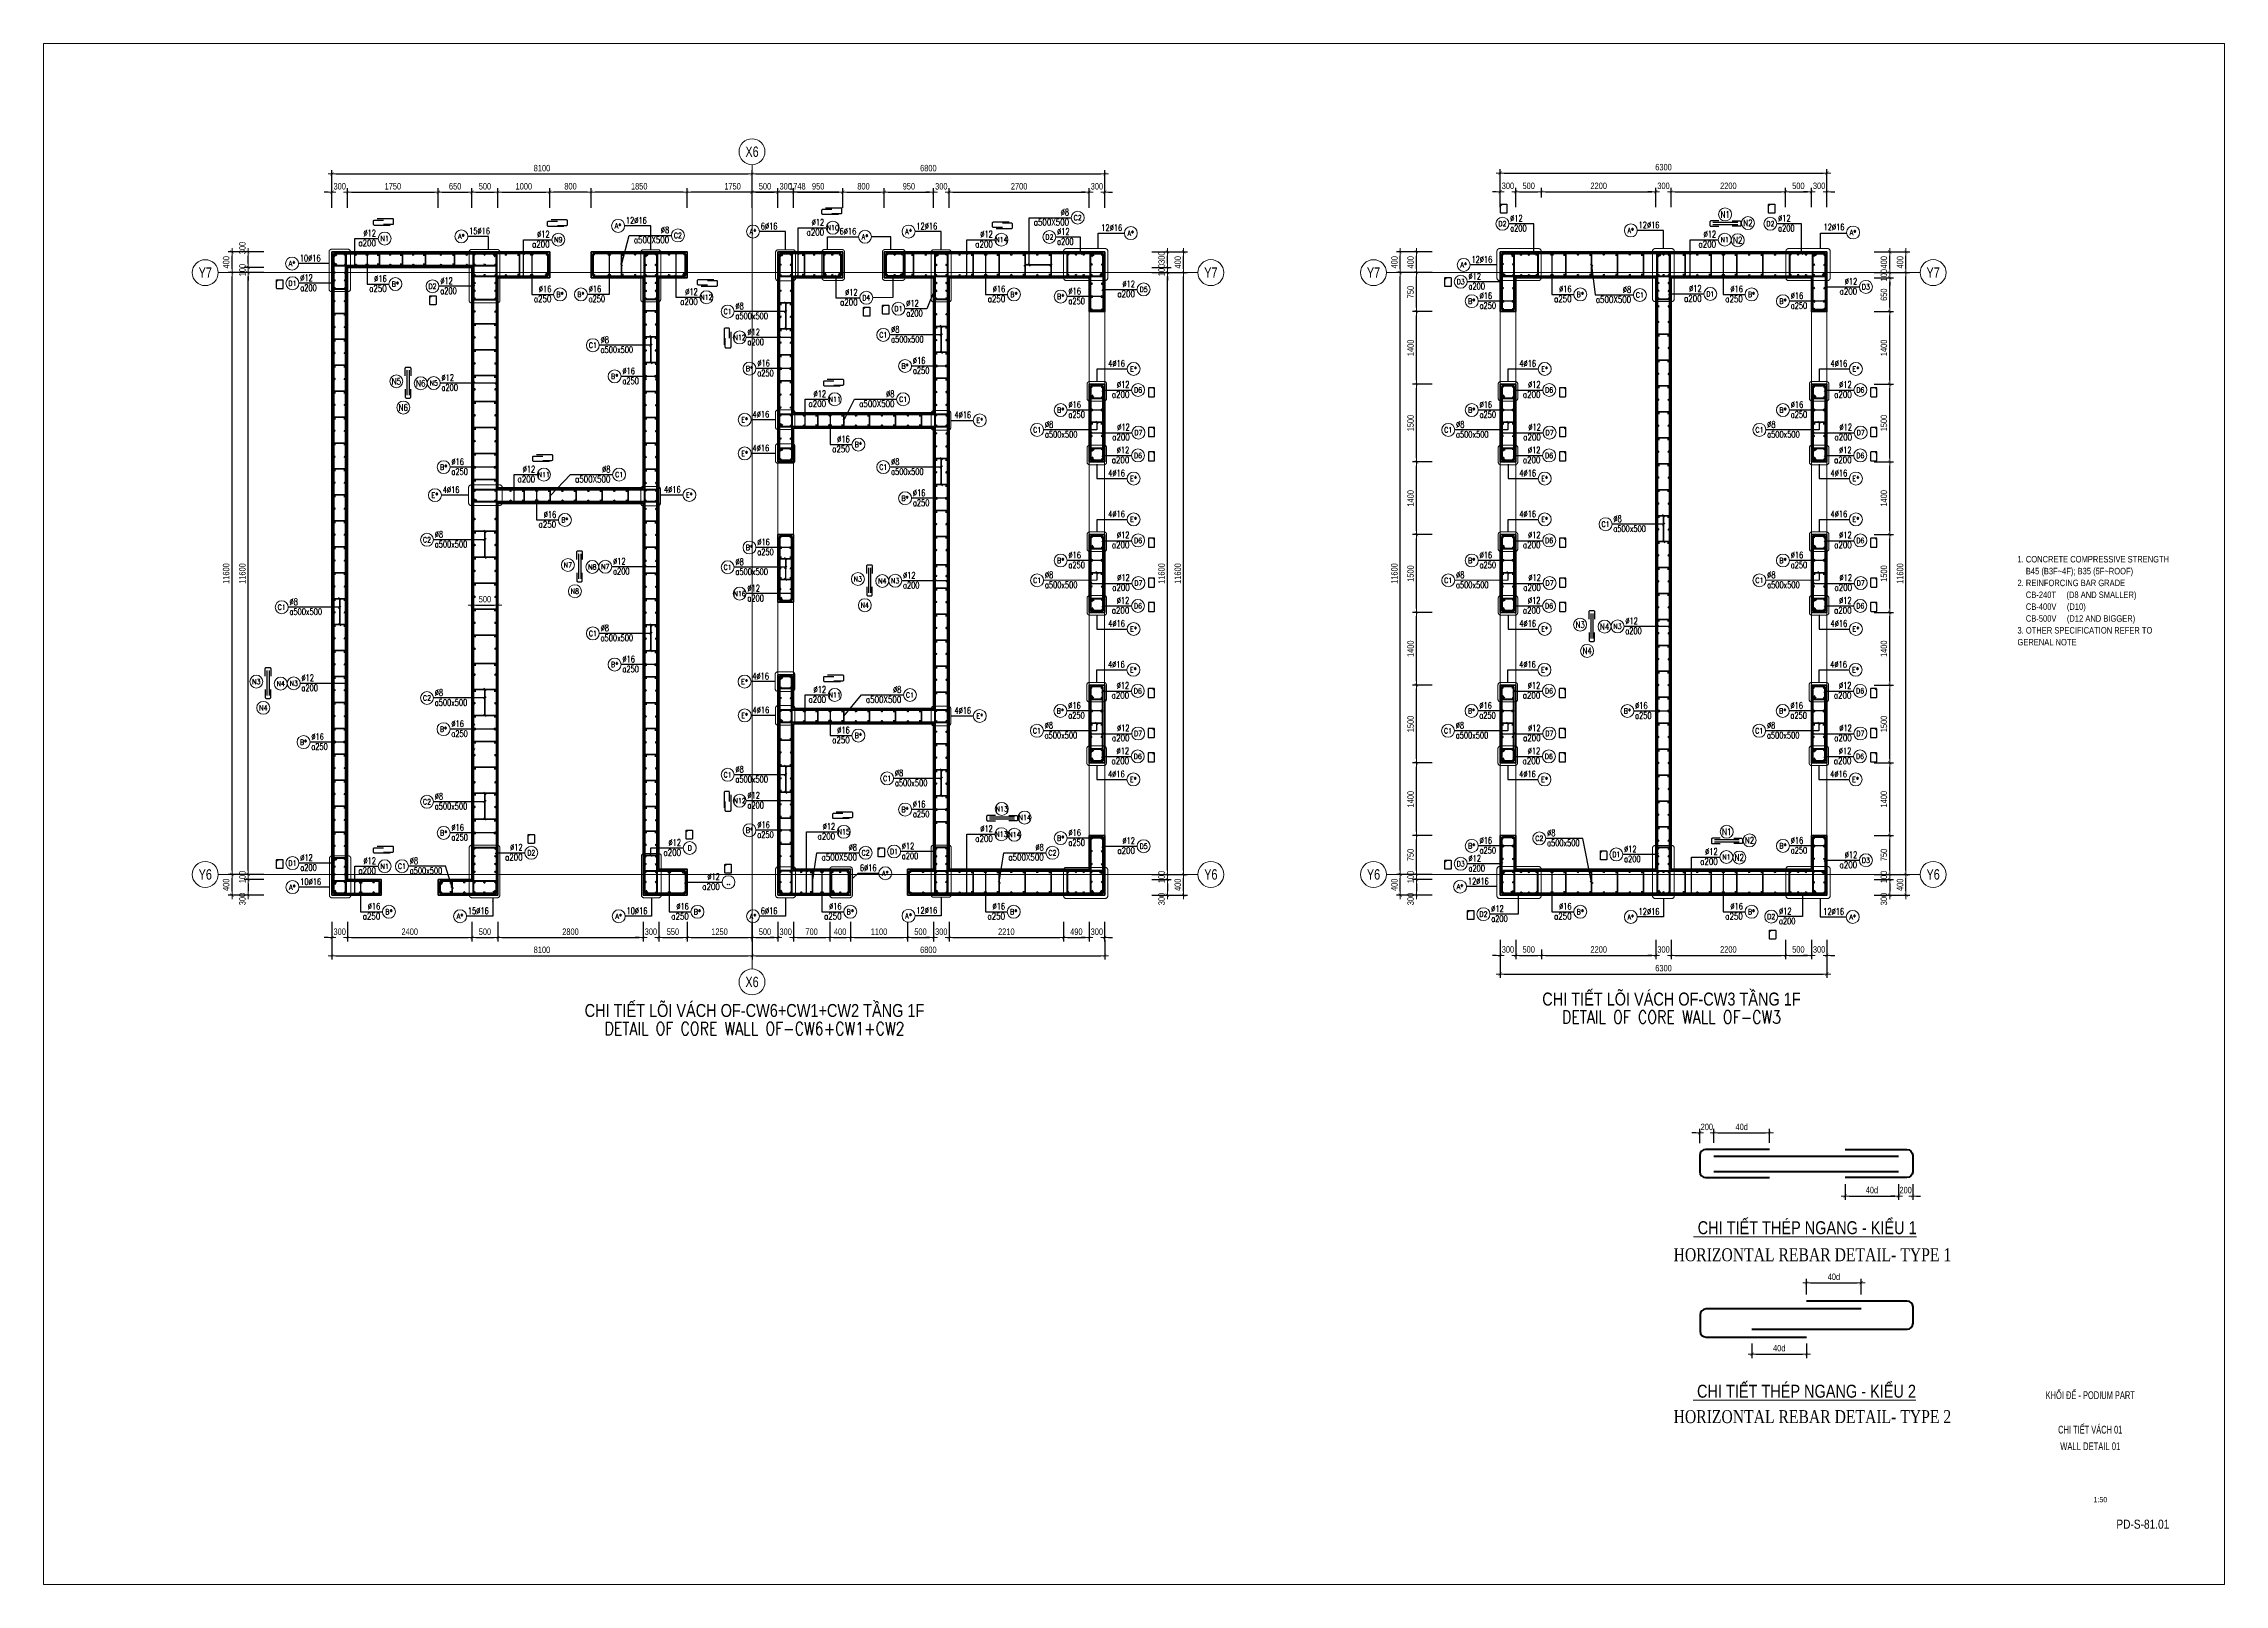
# Paper-space layout 'Layout1' of a CAD drawing. Header units: millimetres. Extents: x 0 to 841, y 0 to 594.
# The model-space entities are those that its viewports show. They can reach past a viewport. Long polylines and large blocks are cut down to what shows.
import ezdxf
from ezdxf.enums import TextEntityAlignment as Align

# ---------------------------------------------------------------- set-up
doc = ezdxf.new("R2010")
doc.units = ezdxf.units.MM
doc.header["$MEASUREMENT"] = 0
for name, pattern in [('HIDDEN', [9.525, 6.35, -3.175]), ('HIDDEN2', [4.7625, 3.175, -1.5875]), ('OF_Grid_1$0$CENTER2', [1.125, 0.75, -0.125, 0.125, -0.125])]:
    doc.linetypes.add(name, pattern=pattern)
doc.layers.get('0').update_dxf_attribs({"lineweight": 20})
doc.layers.get('Defpoints').update_dxf_attribs({"color": 151, "lineweight": 9})
for name, color, linetype in [('Hidden', 9, 'HIDDEN'), ('Leader', 6, 'Continuous'), ('Ligature', 1, 'Continuous'), ('Reinforcement', 4, 'Continuous'), ('TIT1', 3, 'Continuous')]:
    doc.layers.add(name, color=color, linetype=linetype)
for name, color, linetype, lineweight in [('KC-LEADER', 153, 'Continuous', 18), ('KC-THEP', 6, 'Continuous', 40), ('NDC_S_ANNO', 7, 'Continuous', 20), ('NDC_S_BEAM', 3, 'HIDDEN2', 20), ('NDC_S_DIM', 1, 'Continuous', 15), ('NDC_S_ENG TITLE', 3, 'Continuous', 20), ('NDC_S_HIDDEN', 8, 'HIDDEN2', 13), ('NDC_S_LEADER', 1, 'Continuous', 15), ('NDC_S_REBAR', 4, 'Continuous', 35), ('NDC_S_STIRRUP', 4, 'Continuous', 40), ('NDC_S_TEXT SYMBOL', 7, 'Continuous', 20), ('NDC_S_VN TEXT', 7, 'Continuous', 20), ('NDC_S_VN TITLE', 6, 'Continuous', 35), ('NDC_S_WALL', 6, 'Continuous', 35), ('OF_Core wall_1.2(B1-19F)$0$NDC_S_WALL', 6, 'Continuous', 35), ('OF_Grid_1$0$NDC_S_AXIS', 5, 'OF_Grid_1$0$CENTER2', 13), ('OF_Grid_1$0$NDC_S_SYMBOL', 1, 'Continuous', 15), ('OF_Grid_1$0$NDC_S_TEXT SYMBOL', 7, 'Continuous', 20)]:
    doc.layers.add(name, color=color, linetype=linetype, lineweight=lineweight)
doc.styles.add('ARIAL', font='arial.ttf', dxfattribs={"width": 0.8})
doc.styles.add('NDC_ANNO', font='', dxfattribs={"width": 0.8})
doc.styles.add('NDC_ARIAL', font='arial.ttf', dxfattribs={"width": 0.85})
doc.styles.add('NDC_DIM', font='', dxfattribs={"width": 0.75})
doc.styles.add('NDC_EN TXT', font='romans.shx', dxfattribs={"width": 0.8})
doc.styles.add('NDC_VIE TXT', font='arial.ttf', dxfattribs={"width": 0.8})
doc.styles.add('OF_Grid_1$0$NDC_ANNO', font='', dxfattribs={"width": 0.8})
doc.styles.add('VNTIMEH', font='vntimeh.shx', dxfattribs={"width": 0.8, "bigfont": 'vns.shx'})
doc.styles.get('NDC_ANNO').set_extended_font_data('Dotum')
doc.styles.get('NDC_DIM').set_extended_font_data('Dotum')
doc.styles.get('OF_Grid_1$0$NDC_ANNO').set_extended_font_data('Dotum')
doc.dimstyles.new('NDC_1-50', dxfattribs={"dimscale": 50, "dimtxt": 2.5, "dimasz": 1, "dimexe": 1.5, "dimexo": 0, "dimgap": 0.8, "dimtad": 1, "dimdec": 0, "dimdsep": 46, "dimtxsty": 'NDC_ARIAL', "dimblk": 'DIMMARK', "dimcen": 49999.938995, "dimdle": 1.5, "dimclrd": 1, "dimclre": 1, "dimclrt": 3, "dimadec": 0, "dimazin": 0, "dimtfac": 1, "dimtdec": 0, "dimtix": 1, "dimtmove": 2, "dimatfit": 3, "dimfxl": 1, "dimarcsym": 0})
doc.dimstyles.new('NDC_dim_25', dxfattribs={"dimscale": 25, "dimtxt": 2.5, "dimasz": 1.5, "dimexe": 1.5, "dimexo": 2.5, "dimgap": 1, "dimtad": 1, "dimdec": 0, "dimzin": 0, "dimdsep": 46, "dimtxsty": 'NDC_DIM', "dimblk": 'DIMMARK', "dimcen": 0.09, "dimdle": 1.2, "dimclrd": 1, "dimclre": 1, "dimclrt": 3, "dimadec": 0, "dimazin": 0, "dimtfac": 1, "dimtdec": 0, "dimtix": 1, "dimtofl": 0, "dimtmove": 0, "dimatfit": 3, "dimfxl": 6, "dimfxlon": 1, "dimtolj": 1, "dimtzin": 0, "dimarcsym": 0})
doc.dimstyles.new('NDC_dim_30', dxfattribs={"dimscale": 30, "dimtxt": 2.5, "dimasz": 1.5, "dimexe": 1.5, "dimexo": 2.5, "dimgap": 1, "dimtad": 1, "dimdec": 0, "dimzin": 0, "dimdsep": 46, "dimtxsty": 'NDC_DIM', "dimblk": 'DIMMARK', "dimcen": 0.09, "dimdle": 1.2, "dimclrd": 1, "dimclre": 1, "dimclrt": 3, "dimadec": 0, "dimazin": 0, "dimtfac": 1, "dimtdec": 0, "dimtix": 1, "dimtofl": 0, "dimtmove": 0, "dimatfit": 3, "dimfxl": 6, "dimfxlon": 1, "dimtolj": 1, "dimtzin": 0, "dimarcsym": 0})
doc.dimstyles.new('NDC_dim_50', dxfattribs={"dimscale": 50, "dimtxt": 2.5, "dimasz": 1.5, "dimexe": 1.5, "dimexo": 2.5, "dimgap": 1, "dimtad": 1, "dimdec": 0, "dimzin": 0, "dimdsep": 46, "dimtxsty": 'NDC_DIM', "dimblk": 'DIMMARK', "dimcen": 0.09, "dimdle": 1.2, "dimclrd": 1, "dimclre": 1, "dimclrt": 3, "dimadec": 0, "dimazin": 0, "dimtfac": 1, "dimtdec": 0, "dimtix": 1, "dimtofl": 0, "dimtmove": 0, "dimatfit": 3, "dimfxl": 6, "dimfxlon": 1, "dimtolj": 1, "dimtzin": 0, "dimarcsym": 0})

psp = doc.layouts.get("Layout1")

# ---------------------------------------------------------------- texts
at = {"color": 1, "linetype": 'Continuous', "style": 'NDC_ARIAL', "width": 0.85}
psp.add_text('1:50', height=2, dxfattribs=at).set_placement((793.17, 32.67), align=Align.MIDDLE_CENTER)
at = {"color": 1, "linetype": 'Continuous', "char_height": 3, "style": 'NDC_ARIAL'}
for s, insert, width, attachment_point in [('{\\W0.6;KHỐI ĐẾ - PODIUM PART}', (789.27, 72.92), 79.0015, 5), ('{\\W0.6;CHI TIẾT VÁCH 01}', (789.27, 61.15), 69.0096, 2), ('{\\W0.7;WALL DETAIL 01}', (789.27, 51.71), 65.5189, 8)]:
    psp.add_mtext(s, dxfattribs=dict(at, insert=insert, width=width, attachment_point=attachment_point))
at = {"color": 1, "linetype": 'Continuous', "insert": (819.77, 23.18), "char_height": 3.5, "attachment_point": 6, "style": 'NDC_ARIAL'}
psp.add_mtext('{\\W0.8;PD-S-81.01}', dxfattribs=at)

msp = doc.modelspace()

# ---------------------------------------------------------------- texts
at = {"layer": 'NDC_S_ENG TITLE', "style": 'VNTIMEH', "width": 0.8}
for s, p in [('horizontal rebar detail- type 1', (1134311.969, 129283.766)), ('horizontal rebar detail- type 2', (1134311.969, 126163.424))]:
    msp.add_text(s, height=250, dxfattribs=at).set_placement(p)
at = {"layer": 'NDC_S_VN TEXT', "style": 'ARIAL', "width": 0.8}
for s, p in [('%%u CHI TIẾT THÉP NGANG - KIỂU 1', (1134698.722, 129804.906)), ('%%u CHI TIẾT THÉP NGANG - KIỂU 2', (1134686.351, 126652.989))]:
    msp.add_text(s, height=250, dxfattribs=at).set_placement(p)
at = {"layer": 'NDC_S_VN TEXT', "color": 7, "style": 'NDC_EN TXT', "width": 0.8}
for tag, height, p in [('N1', 125, (1135305.473, 149462.277)), ('N2', 125, (1135745.574, 149296.52)), ('N2', 125, (1135548.744, 148965.006)), ('N5', 125, (1109683.672, 146245.096)), ('N6', 125, (1110154.641, 146206.936)), ('N6', 125, (1109818.12, 145740.093)), ('N7', 100, (1112991.726, 142704.578)), ('N8', 100, (1113462.695, 142666.418)), ('N8', 100, (1113126.174, 142199.575)), ('N3', 100, (1118582.872, 142434.282)), ('N4', 100, (1119053.841, 142396.122)), ('N4', 100, (1118717.32, 141929.279)), ('N3', 125, (1132510.044, 141554.419)), ('N4', 125, (1132981.013, 141516.26)), ('N4', 125, (1132644.492, 141049.417)), ('N3', 100, (1106983.672, 140456.368)), ('N4', 100, (1107454.641, 140418.208)), ('N4', 100, (1107118.12, 139951.366)), ('N13', 100, (1121358.358, 138002.309)), ('N14', 100, (1121601.63, 137505.038)), ('N14', 100, (1121798.459, 137836.552)), ('N1', 125, (1135335.977, 137562.277)), ('N2', 125, (1135579.248, 137065.006)), ('N2', 125, (1135776.078, 137396.52))]:
    msp.add_attdef(tag, text='3', height=height, dxfattribs=at).set_placement(p, align=Align.MIDDLE)
at = {"layer": 'TIT1', "insert": (1140942.655, 142878.551), "char_height": 125, "width": 2836.52683, "attachment_point": 1, "line_spacing_factor": 1.096296, "style": 'ARIAL'}
msp.add_mtext('\\A1;1. CONCRETE COMPRESSIVE STRENGTH\\P    B45 (B3F~4F); B35 (5F~ROOF)\\P2. REINFORCING BAR GRADE\\P    CB-240T     (D8 AND SMALLER)\\P    CB-400V     (D10)\\P    CB-500V     (D12 AND BIGGER)\\P3. OTHER SPECIFICATION REFER TO GERENAL NOTE ', dxfattribs=at)

# ---------------------------------------------------------------- blocks, each defined once
blk = doc.blocks.new('THEP')
at = {"layer": 'KC-LEADER', "color": 6}
blk.add_circle((0, 0), 14, dxfattribs=at)
at = {"layer": 'KC-THEP'}
for p, q in [((-14, 0), (14, 0)), ((10, 10), (-10, -10)), ((-10, 10), (10, -10)), ((0, 14), (0, -14))]:
    blk.add_line(p, q, dxfattribs=at)
blk = doc.blocks.new('DIMMARK')
at = {"layer": 'NDC_S_DIM', "color": 1}
blk.add_line((-1.5, 0), (1, 0), dxfattribs=at)
at = {"layer": 'NDC_S_DIM', "color": 2, "const_width": 0.1}
blk.add_lwpolyline([(-0.42, -0.42), (0.42, 0.42)], dxfattribs=at)
blk = doc.blocks.new('*U13')
blk.add_circle((-2.5, 0), 2.5)
at = {"layer": 'NDC_S_VN TEXT', "color": 7, "style": 'NDC_EN TXT', "width": 0.8}
blk.add_attdef('SH2', text='', height=2, dxfattribs=at).set_placement((-2.5, 0), align=Align.MIDDLE)
at = {"layer": 'NDC_S_VN TEXT', "color": 3, "style": 'NDC_EN TXT', "width": 0.75}
blk.add_attdef('DK1', (0.5, 0.85), '', height=2.5, dxfattribs=at)
blk = doc.blocks.new('*U10')
blk.add_circle((2.5, 0), 2.5)
at = {"layer": 'NDC_S_VN TEXT', "color": 3, "style": 'NDC_EN TXT'}
for tag, width, p in [('DK2', 0.75, (-0.85, 0.85)), ('KC2', 0.8, (-0.85, -2.97))]:
    blk.add_attdef(tag, text='', height=2.5, dxfattribs=dict(at, width=width)).set_placement(p, align=Align.RIGHT)
at = {"layer": 'NDC_S_VN TEXT', "color": 7, "style": 'NDC_EN TXT', "width": 0.8}
blk.add_attdef('SH3', text='', height=2, dxfattribs=at).set_placement((2.5, 0), align=Align.MIDDLE)
blk = doc.blocks.new('*U12')
blk.add_circle((-2.5, 0), 2.5)
at = {"layer": 'NDC_S_VN TEXT', "color": 7, "style": 'NDC_EN TXT', "width": 0.8}
blk.add_attdef('SH2', text='', height=2, dxfattribs=at).set_placement((-2.5, 0), align=Align.MIDDLE)
at = {"layer": 'NDC_S_VN TEXT', "color": 3, "style": 'NDC_EN TXT', "width": 0.75}
for tag, p in [('DK1', (0.5, 0.85)), ('KC1', (0.5, -2.97))]:
    blk.add_attdef(tag, p, '', height=2.5, dxfattribs=at)
blk = doc.blocks.new('A$C72321851')
at = {"layer": 'Ligature'}
for points in [[(-61, -129), (-61, 171, -0.414214), (-43, 189), (26, 189, -0.414214), (43, 171), (43, -4)], [(-40, -4), (-40, -180, 0.414214), (-22, -197), (47, -197, 0.414214), (65, -180), (65, 121)]]:
    blk.add_lwpolyline(points, format="xyb", dxfattribs=at)
blk = doc.blocks.new('A$C7BC65A55')
at = {"layer": 'Ligature'}
for p, q in [((-15, 372, 0), (-15, 39, 0)), ((15, 372, 0), (15, 39, 0))]:
    blk.add_line(p, q, dxfattribs=at)
for points in [[(-36, 297), (-36, 401, -0.414214), (-24, 413), (24, 413, -0.414214), (36, 401), (36, 297)], [(-36, 117), (-36, 12, 0.414214), (-24, 0), (24, 0, 0.414214), (36, 12), (36, 117)]]:
    blk.add_lwpolyline(points, format="xyb", dxfattribs=at)
blk = doc.blocks.new('*U11')
blk.add_circle((-2.5, 0), 2.5)
at = {"layer": 'NDC_S_VN TEXT', "color": 7, "style": 'NDC_EN TXT', "width": 0.8}
blk.add_attdef('SH2', text='', height=2, dxfattribs=at).set_placement((-2.5, 0), align=Align.MIDDLE)
at = {"layer": 'NDC_S_VN TEXT', "color": 3, "style": 'NDC_EN TXT', "width": 0.75}
for tag, p in [('DK1', (0.5, 0.85)), ('KC1', (0.5, -2.97))]:
    blk.add_attdef(tag, p, '', height=2.5, dxfattribs=at)
blk = doc.blocks.new('*D1309')
at = {"layer": 'Defpoints', "color": 0, "transparency": 16777216}
for p in [(1111142, 141741), (1111642, 141932), (1111642, 141741)]:
    blk.add_point(p, dxfattribs=at)
at = {"layer": 'NDC_S_DIM', "color": 1, "lineweight": -2, "transparency": 16777216}
for p, q in [((1111142, 141866), (1111142, 142007)), ((1111217, 141932), (1111567, 141932)), ((1111642, 141866), (1111642, 142007))]:
    blk.add_line(p, q, dxfattribs=at)
at = {"layer": 'NDC_S_DIM', "color": 1, "lineweight": -2, "transparency": 16777216, "xscale": 75, "yscale": 75, "zscale": 75, "rotation": 180}
blk.add_blockref('DIMMARK', (1111142, 141932), dxfattribs=at)
at = {"layer": 'NDC_S_DIM', "color": 1, "lineweight": -2, "transparency": 16777216, "xscale": 75, "yscale": 75, "zscale": 75}
blk.add_blockref('DIMMARK', (1111642, 141932), dxfattribs=at)
at = {"layer": 'NDC_S_DIM', "color": 3, "transparency": 16777216, "insert": (1111392, 142045), "char_height": 125, "attachment_point": 5, "style": 'NDC_DIM'}
blk.add_mtext('\\A1;500', dxfattribs=at)
blk = doc.blocks.new('*U9')
blk.add_circle((2.5, 0), 2.5)
at = {"layer": 'NDC_S_VN TEXT', "color": 3, "style": 'NDC_EN TXT', "width": 0.75}
blk.add_attdef('DK2', text='', height=2.5, dxfattribs=at).set_placement((-0.85, 0.85), align=Align.RIGHT)
at = {"layer": 'NDC_S_VN TEXT', "color": 7, "style": 'NDC_EN TXT', "width": 0.8}
blk.add_attdef('SH3', text='', height=2, dxfattribs=at).set_placement((2.5, 0), align=Align.MIDDLE)
blk = doc.blocks.new('*U1302')
at = {"layer": 'KC-THEP', "xscale": -1, "rotation": 170.331435563619}
blk.add_blockref('THEP', (0, 0), dxfattribs=at)
blk = doc.blocks.new('*U1295')
at = {"layer": 'NDC_S_HIDDEN', "color": 0, "linetype": 'ByBlock', "lineweight": -2, "transparency": 16777216}
for p in [(0, 0), (250, 0), (500, 0), (750, 0), (1000, 0), (1250, 0), (1500, 0), (1750, 0), (2000, 0), (2250, 0)]:
    blk.add_blockref('*U1302', p, dxfattribs=at)
blk = doc.blocks.new('*U1304')
at = {"layer": 'KC-THEP', "xscale": -1, "rotation": 170.331435563619}
blk.add_blockref('THEP', (0, 0), dxfattribs=at)
blk = doc.blocks.new('*U1303')
at = {"layer": 'NDC_S_HIDDEN', "color": 0, "linetype": 'ByBlock', "lineweight": -2, "transparency": 16777216}
for p in [(0, 0), (250, 0), (500, 0), (750, 0), (1000, 0), (1250, 0), (1500, 0), (1750, 0), (2000, 0), (2250, 0)]:
    blk.add_blockref('*U1304', p, dxfattribs=at)
blk = doc.blocks.new('*U1306')
at = {"layer": 'NDC_S_REBAR'}
blk.add_lwpolyline([(-15, -75), (-15, -100, 1), (15, -100), (15, 100, 1), (-15, 100), (-15, 75)], format="xyb", dxfattribs=at)
blk = doc.blocks.new('*U1305')
at = {"layer": 'NDC_S_HIDDEN', "color": 0, "linetype": 'ByBlock', "lineweight": -2, "transparency": 16777216}
for p in [(0, 0), (500, 0), (1000, 0), (1500, 0), (2000, 0)]:
    blk.add_blockref('*U1306', p, dxfattribs=at)
blk = doc.blocks.new('*U1290')
at = {"layer": 'KC-THEP', "rotation": 9.66856443638095}
for p in [(0, 99), (0, -99)]:
    blk.add_blockref('THEP', p, dxfattribs=at)
blk = doc.blocks.new('*U1289')
at = {"layer": 'NDC_S_HIDDEN', "color": 0, "linetype": 'ByBlock', "lineweight": -2, "transparency": 16777216}
for p in [(0, 0), (250, 0), (500, 0), (750, 0), (1000, 0), (1250, 0), (1500, 0), (1750, 0), (2000, 0), (2250, 0), (2500, 0)]:
    blk.add_blockref('*U1290', p, dxfattribs=at)
blk = doc.blocks.new('*U1292')
at = {"layer": 'NDC_S_REBAR'}
blk.add_lwpolyline([(-15, -75), (-15, -100, 1), (15, -100), (15, 100, 1), (-15, 100), (-15, 75)], format="xyb", dxfattribs=at)
blk = doc.blocks.new('*U1291')
at = {"layer": 'NDC_S_HIDDEN', "color": 0, "linetype": 'ByBlock', "lineweight": -2, "transparency": 16777216}
for p in [(0, 0), (500, 0), (1000, 0), (1500, 0), (2000, 0)]:
    blk.add_blockref('*U1292', p, dxfattribs=at)
blk = doc.blocks.new('*U1294')
at = {"layer": 'KC-THEP', "rotation": 189.6685644363809}
blk.add_blockref('THEP', (-104, 0), dxfattribs=at)
at = {"layer": 'KC-THEP', "xscale": -1, "rotation": 170.331435563619}
blk.add_blockref('THEP', (104, 0), dxfattribs=at)
blk = doc.blocks.new('*U1293')
at = {"layer": 'NDC_S_HIDDEN', "color": 0, "linetype": 'ByBlock', "lineweight": -2, "transparency": 16777216}
for p in [(0, 1200), (0, 1000), (0, 800), (0, 600), (0, 400), (0, 200), (0, 0)]:
    blk.add_blockref('*U1294', p, dxfattribs=at)
blk = doc.blocks.new('*U1286')
at = {"layer": 'KC-THEP', "rotation": 9.66856443638095}
for p in [(0, 99), (0, -99)]:
    blk.add_blockref('THEP', p, dxfattribs=at)
blk = doc.blocks.new('*U1285')
at = {"layer": 'NDC_S_HIDDEN', "color": 0, "linetype": 'ByBlock', "lineweight": -2, "transparency": 16777216}
for p in [(0, 0), (250, 0), (500, 0), (750, 0), (1000, 0), (1250, 0), (1500, 0), (1750, 0), (2000, 0), (2250, 0), (2500, 0)]:
    blk.add_blockref('*U1286', p, dxfattribs=at)
blk = doc.blocks.new('*U1288')
at = {"layer": 'NDC_S_REBAR'}
blk.add_lwpolyline([(-15, -75), (-15, -100, 1), (15, -100), (15, 100, 1), (-15, 100), (-15, 75)], format="xyb", dxfattribs=at)
blk = doc.blocks.new('*U1287')
at = {"layer": 'NDC_S_HIDDEN', "color": 0, "linetype": 'ByBlock', "lineweight": -2, "transparency": 16777216}
for p in [(0, 0), (500, 0), (1000, 0), (1500, 0), (2000, 0)]:
    blk.add_blockref('*U1288', p, dxfattribs=at)
blk = doc.blocks.new('*U1299')
at = {"layer": 'KC-THEP', "xscale": -1, "rotation": 170.331435563619}
blk.add_blockref('THEP', (0, 200), dxfattribs=at)
at = {"layer": 'KC-THEP', "rotation": 9.668564436380946}
blk.add_blockref('THEP', (0, -200), dxfattribs=at)
blk = doc.blocks.new('*U1298')
at = {"layer": 'NDC_S_HIDDEN', "color": 0, "linetype": 'ByBlock', "lineweight": -2, "transparency": 16777216}
for p in [(0, 0), (250, 0), (500, 0), (750, 0), (1000, 0), (1250, 0), (1500, 0), (1750, 0)]:
    blk.add_blockref('*U1299', p, dxfattribs=at)
blk = doc.blocks.new('*U1301')
at = {"layer": 'KC-THEP', "xscale": -1, "rotation": 170.331435563619}
blk.add_blockref('THEP', (0, 200), dxfattribs=at)
at = {"layer": 'KC-THEP', "rotation": 9.668564436380946}
blk.add_blockref('THEP', (0, -200), dxfattribs=at)
blk = doc.blocks.new('*U1300')
at = {"layer": 'NDC_S_HIDDEN', "color": 0, "linetype": 'ByBlock', "lineweight": -2, "transparency": 16777216}
for p in [(0, 0), (250, 0)]:
    blk.add_blockref('*U1301', p, dxfattribs=at)
blk = doc.blocks.new('*U1282')
at = {"layer": 'NDC_S_REBAR'}
blk.add_lwpolyline([(-15, 175), (-15, 200, -1), (15, 200), (15, -200, -1), (-15, -200), (-15, -175)], format="xyb", dxfattribs=at)
blk = doc.blocks.new('*U1281')
at = {"layer": 'NDC_S_HIDDEN', "color": 0, "linetype": 'ByBlock', "lineweight": -2, "transparency": 16777216}
for p in [(0, 0), (500, 0), (1000, 0), (1500, 0)]:
    blk.add_blockref('*U1282', p, dxfattribs=at)
blk = doc.blocks.new('*U1284')
at = {"layer": 'KC-THEP', "xscale": -1, "rotation": 170.331435563619}
blk.add_blockref('THEP', (0, 200), dxfattribs=at)
at = {"layer": 'KC-THEP', "rotation": 9.668564436380946}
blk.add_blockref('THEP', (0, -200), dxfattribs=at)
blk = doc.blocks.new('*U1283')
at = {"layer": 'NDC_S_HIDDEN', "color": 0, "linetype": 'ByBlock', "lineweight": -2, "transparency": 16777216}
for p in [(0, 0), (250, 0), (500, 0), (750, 0), (1000, 0), (1250, 0), (1500, 0), (1750, 0)]:
    blk.add_blockref('*U1284', p, dxfattribs=at)
blk = doc.blocks.new('*U1297')
at = {"layer": 'NDC_S_REBAR'}
blk.add_lwpolyline([(-15, 175), (-15, 200, -1), (15, 200), (15, -200, -1), (-15, -200), (-15, -175)], format="xyb", dxfattribs=at)
blk = doc.blocks.new('*U1296')
at = {"layer": 'NDC_S_HIDDEN', "color": 0, "linetype": 'ByBlock', "lineweight": -2, "transparency": 16777216}
for p in [(0, 0), (500, 0), (1000, 0), (1500, 0)]:
    blk.add_blockref('*U1297', p, dxfattribs=at)
blk = doc.blocks.new('*U1308')
at = {"layer": 'KC-THEP', "rotation": 9.668564436380946}
blk.add_blockref('THEP', (-100, 0), dxfattribs=at)
at = {"layer": 'KC-THEP', "xscale": -1, "rotation": 350.3314355636191}
blk.add_blockref('THEP', (100, 0), dxfattribs=at)
blk = doc.blocks.new('*U1307')
at = {"layer": 'OF_Core wall_1.2(B1-19F)$0$NDC_S_WALL', "color": 0, "linetype": 'ByBlock', "lineweight": -2, "transparency": 16777216}
for p in [(0, 0), (0, -250), (0, -500), (0, -750), (0, -1000)]:
    blk.add_blockref('*U1308', p, dxfattribs=at)
blk = doc.blocks.new('*D1310')
at = {"layer": 'Defpoints', "color": 0, "transparency": 16777216}
for p in [(1108742, 137351), (1108442, 137051), (1108742, 135523)]:
    blk.add_point(p, dxfattribs=at)
at = {"layer": 'NDC_S_DIM', "color": 1, "lineweight": -2, "transparency": 16777216}
for p, q in [((1108442, 135823), (1108442, 135448)), ((1108742, 135823), (1108742, 135448)), ((1108367, 135523), (1108292, 135523)), ((1108817, 135523), (1108892, 135523))]:
    blk.add_line(p, q, dxfattribs=at)
at = {"layer": 'NDC_S_DIM', "color": 1, "lineweight": -2, "transparency": 16777216, "xscale": 75, "yscale": 75, "zscale": 75}
blk.add_blockref('DIMMARK', (1108442, 135523), dxfattribs=at)
at = {"layer": 'NDC_S_DIM', "color": 1, "lineweight": -2, "transparency": 16777216, "xscale": 75, "yscale": 75, "zscale": 75, "rotation": 180}
blk.add_blockref('DIMMARK', (1108742, 135523), dxfattribs=at)
at = {"layer": 'NDC_S_DIM', "color": 3, "transparency": 16777216, "insert": (1108592, 135635), "char_height": 125, "attachment_point": 5, "style": 'NDC_DIM'}
blk.add_mtext('\\A1;300', dxfattribs=at)
blk = doc.blocks.new('*D1311')
at = {"layer": 'Defpoints', "color": 0, "transparency": 16777216}
for p in [(1108742, 137351), (1111142, 137351), (1111142, 135523)]:
    blk.add_point(p, dxfattribs=at)
at = {"layer": 'NDC_S_DIM', "color": 1, "lineweight": -2, "transparency": 16777216}
for p, q in [((1108742, 135823), (1108742, 135448)), ((1111142, 135823), (1111142, 135448)), ((1108817, 135523), (1111067, 135523))]:
    blk.add_line(p, q, dxfattribs=at)
at = {"layer": 'NDC_S_DIM', "color": 1, "lineweight": -2, "transparency": 16777216, "xscale": 75, "yscale": 75, "zscale": 75, "rotation": 180}
blk.add_blockref('DIMMARK', (1108742, 135523), dxfattribs=at)
at = {"layer": 'NDC_S_DIM', "color": 1, "lineweight": -2, "transparency": 16777216, "xscale": 75, "yscale": 75, "zscale": 75}
blk.add_blockref('DIMMARK', (1111142, 135523), dxfattribs=at)
at = {"layer": 'NDC_S_DIM', "color": 3, "transparency": 16777216, "insert": (1109942, 135635), "char_height": 125, "attachment_point": 5, "style": 'NDC_DIM'}
blk.add_mtext('\\A1;2400', dxfattribs=at)
blk = doc.blocks.new('*D1312')
at = {"layer": 'Defpoints', "color": 0, "transparency": 16777216}
for p in [(1111642, 137551), (1111142, 137351), (1111642, 135523)]:
    blk.add_point(p, dxfattribs=at)
at = {"layer": 'NDC_S_DIM', "color": 1, "lineweight": -2, "transparency": 16777216}
for p, q in [((1111142, 135823), (1111142, 135448)), ((1111642, 135823), (1111642, 135448)), ((1111217, 135523), (1111567, 135523))]:
    blk.add_line(p, q, dxfattribs=at)
at = {"layer": 'NDC_S_DIM', "color": 1, "lineweight": -2, "transparency": 16777216, "xscale": 75, "yscale": 75, "zscale": 75, "rotation": 180}
blk.add_blockref('DIMMARK', (1111142, 135523), dxfattribs=at)
at = {"layer": 'NDC_S_DIM', "color": 1, "lineweight": -2, "transparency": 16777216, "xscale": 75, "yscale": 75, "zscale": 75}
blk.add_blockref('DIMMARK', (1111642, 135523), dxfattribs=at)
at = {"layer": 'NDC_S_DIM', "color": 3, "transparency": 16777216, "insert": (1111392, 135635), "char_height": 125, "attachment_point": 5, "style": 'NDC_DIM'}
blk.add_mtext('\\A1;500', dxfattribs=at)
blk = doc.blocks.new('*D1313')
at = {"layer": 'Defpoints', "color": 0, "transparency": 16777216}
for p in [(1106827, 148340), (1109071, 148340), (1109181, 136740)]:
    blk.add_point(p, dxfattribs=at)
at = {"layer": 'NDC_S_DIM', "color": 1, "lineweight": -2, "transparency": 16777216}
for p, q in [((1107127, 148340), (1106752, 148340)), ((1106827, 136815), (1106827, 148265)), ((1107127, 136740), (1106752, 136740))]:
    blk.add_line(p, q, dxfattribs=at)
at = {"layer": 'NDC_S_DIM', "color": 1, "lineweight": -2, "transparency": 16777216, "xscale": 75, "yscale": 75, "zscale": 75}
for p, rotation in [((1106827, 148340), 90), ((1106827, 136740), 270)]:
    blk.add_blockref('DIMMARK', p, dxfattribs=dict(at, rotation=rotation))
at = {"layer": 'NDC_S_DIM', "color": 3, "transparency": 16777216, "insert": (1106715, 142540), "char_height": 125, "attachment_point": 5, "rotation": 90, "style": 'NDC_DIM'}
blk.add_mtext('\\A1;11600', dxfattribs=at)
blk = doc.blocks.new('*D1314')
at = {"layer": 'Defpoints', "color": 0, "transparency": 16777216}
for p in [(1108742, 149892), (1108442, 148559), (1108742, 148259)]:
    blk.add_point(p, dxfattribs=at)
at = {"layer": 'NDC_S_DIM', "color": 1, "lineweight": -2, "transparency": 16777216}
for p, q in [((1108367, 149892), (1108292, 149892)), ((1108442, 149592), (1108442, 149967)), ((1108742, 149592), (1108742, 149967)), ((1108817, 149892), (1108892, 149892))]:
    blk.add_line(p, q, dxfattribs=at)
at = {"layer": 'NDC_S_DIM', "color": 1, "lineweight": -2, "transparency": 16777216, "xscale": 75, "yscale": 75, "zscale": 75}
blk.add_blockref('DIMMARK', (1108442, 149892), dxfattribs=at)
at = {"layer": 'NDC_S_DIM', "color": 1, "lineweight": -2, "transparency": 16777216, "xscale": 75, "yscale": 75, "zscale": 75, "rotation": 180}
blk.add_blockref('DIMMARK', (1108742, 149892), dxfattribs=at)
at = {"layer": 'NDC_S_DIM', "color": 3, "transparency": 16777216, "insert": (1108592, 150004), "char_height": 125, "attachment_point": 5, "style": 'NDC_DIM'}
blk.add_mtext('\\A1;300', dxfattribs=at)
blk = doc.blocks.new('*D1315')
at = {"layer": 'Defpoints', "color": 0, "transparency": 16777216}
for p in [(1116542, 136340), (1108442, 135725), (1116542, 135173)]:
    blk.add_point(p, dxfattribs=at)
at = {"layer": 'NDC_S_DIM', "color": 1, "lineweight": -2, "transparency": 16777216}
for p, q in [((1108442, 135473), (1108442, 135098)), ((1116542, 135473), (1116542, 135098)), ((1108517, 135173), (1116467, 135173))]:
    blk.add_line(p, q, dxfattribs=at)
at = {"layer": 'NDC_S_DIM', "color": 1, "lineweight": -2, "transparency": 16777216, "xscale": 75, "yscale": 75, "zscale": 75, "rotation": 180}
blk.add_blockref('DIMMARK', (1108442, 135173), dxfattribs=at)
at = {"layer": 'NDC_S_DIM', "color": 1, "lineweight": -2, "transparency": 16777216, "xscale": 75, "yscale": 75, "zscale": 75}
blk.add_blockref('DIMMARK', (1116542, 135173), dxfattribs=at)
at = {"layer": 'NDC_S_DIM', "color": 3, "transparency": 16777216, "insert": (1112492, 135286), "char_height": 125, "attachment_point": 5, "style": 'NDC_DIM'}
blk.add_mtext('\\A1;8100', dxfattribs=at)
blk = doc.blocks.new('*D1316')
at = {"layer": 'Defpoints', "color": 0, "ltscale": 200, "transparency": 16777216}
for p in [(1115291, 136340), (1116541, 136340), (1116541, 135523)]:
    blk.add_point(p, dxfattribs=at)
at = {"layer": 'NDC_S_DIM', "color": 1, "lineweight": -2, "ltscale": 200, "transparency": 16777216}
for p, q in [((1115291, 135823), (1115291, 135448)), ((1116541, 135823), (1116541, 135448)), ((1115366, 135523), (1116466, 135523))]:
    blk.add_line(p, q, dxfattribs=at)
at = {"layer": 'NDC_S_DIM', "color": 1, "lineweight": -2, "ltscale": 200, "transparency": 16777216, "xscale": 75, "yscale": 75, "zscale": 75, "rotation": 180}
blk.add_blockref('DIMMARK', (1115291, 135523), dxfattribs=at)
at = {"layer": 'NDC_S_DIM', "color": 1, "lineweight": -2, "ltscale": 200, "transparency": 16777216, "xscale": 75, "yscale": 75, "zscale": 75}
blk.add_blockref('DIMMARK', (1116541, 135523), dxfattribs=at)
at = {"layer": 'NDC_S_DIM', "color": 3, "ltscale": 200, "transparency": 16777216, "insert": (1115916, 135635), "char_height": 125, "attachment_point": 5, "style": 'NDC_DIM'}
blk.add_mtext('\\A1;1250', dxfattribs=at)
blk = doc.blocks.new('*D1317')
at = {"layer": 'Defpoints', "color": 0, "ltscale": 200, "transparency": 16777216}
for p in [(1117341, 136840), (1117041, 136340), (1117341, 135523)]:
    blk.add_point(p, dxfattribs=at)
at = {"layer": 'NDC_S_DIM', "color": 1, "lineweight": -2, "ltscale": 200, "transparency": 16777216}
for p, q in [((1117041, 135823), (1117041, 135448)), ((1117341, 135823), (1117341, 135448)), ((1116966, 135523), (1116891, 135523)), ((1117416, 135523), (1117491, 135523))]:
    blk.add_line(p, q, dxfattribs=at)
at = {"layer": 'NDC_S_DIM', "color": 1, "lineweight": -2, "ltscale": 200, "transparency": 16777216, "xscale": 75, "yscale": 75, "zscale": 75}
blk.add_blockref('DIMMARK', (1117041, 135523), dxfattribs=at)
at = {"layer": 'NDC_S_DIM', "color": 1, "lineweight": -2, "ltscale": 200, "transparency": 16777216, "xscale": 75, "yscale": 75, "zscale": 75, "rotation": 180}
blk.add_blockref('DIMMARK', (1117341, 135523), dxfattribs=at)
at = {"layer": 'NDC_S_DIM', "color": 3, "ltscale": 200, "transparency": 16777216, "insert": (1117191, 135635), "char_height": 125, "attachment_point": 5, "style": 'NDC_DIM'}
blk.add_mtext('\\A1;300', dxfattribs=at)
blk = doc.blocks.new('*D1318')
at = {"layer": 'Defpoints', "color": 0, "ltscale": 200, "transparency": 16777216}
for p in [(1117341, 136840), (1118041, 136340), (1118041, 135523)]:
    blk.add_point(p, dxfattribs=at)
at = {"layer": 'NDC_S_DIM', "color": 1, "lineweight": -2, "ltscale": 200, "transparency": 16777216}
for p, q in [((1117341, 135823), (1117341, 135448)), ((1118041, 135823), (1118041, 135448)), ((1117416, 135523), (1117966, 135523))]:
    blk.add_line(p, q, dxfattribs=at)
at = {"layer": 'NDC_S_DIM', "color": 1, "lineweight": -2, "ltscale": 200, "transparency": 16777216, "xscale": 75, "yscale": 75, "zscale": 75, "rotation": 180}
blk.add_blockref('DIMMARK', (1117341, 135523), dxfattribs=at)
at = {"layer": 'NDC_S_DIM', "color": 1, "lineweight": -2, "ltscale": 200, "transparency": 16777216, "xscale": 75, "yscale": 75, "zscale": 75}
blk.add_blockref('DIMMARK', (1118041, 135523), dxfattribs=at)
at = {"layer": 'NDC_S_DIM', "color": 3, "ltscale": 200, "transparency": 16777216, "insert": (1117691, 135635), "char_height": 125, "attachment_point": 5, "style": 'NDC_DIM'}
blk.add_mtext('\\A1;700', dxfattribs=at)
blk = doc.blocks.new('*D1319')
at = {"layer": 'Defpoints', "color": 0, "ltscale": 200, "transparency": 16777216}
for p in [(1118041, 136340), (1118441, 136340), (1118441, 135523)]:
    blk.add_point(p, dxfattribs=at)
at = {"layer": 'NDC_S_DIM', "color": 1, "lineweight": -2, "ltscale": 200, "transparency": 16777216}
for p, q in [((1118041, 135823), (1118041, 135448)), ((1118441, 135823), (1118441, 135448)), ((1118116, 135523), (1118366, 135523))]:
    blk.add_line(p, q, dxfattribs=at)
at = {"layer": 'NDC_S_DIM', "color": 1, "lineweight": -2, "ltscale": 200, "transparency": 16777216, "xscale": 75, "yscale": 75, "zscale": 75, "rotation": 180}
blk.add_blockref('DIMMARK', (1118041, 135523), dxfattribs=at)
at = {"layer": 'NDC_S_DIM', "color": 1, "lineweight": -2, "ltscale": 200, "transparency": 16777216, "xscale": 75, "yscale": 75, "zscale": 75}
blk.add_blockref('DIMMARK', (1118441, 135523), dxfattribs=at)
at = {"layer": 'NDC_S_DIM', "color": 3, "ltscale": 200, "transparency": 16777216, "insert": (1118241, 135635), "char_height": 125, "attachment_point": 5, "style": 'NDC_DIM'}
blk.add_mtext('\\A1;400', dxfattribs=at)
blk = doc.blocks.new('*D1320')
at = {"layer": 'Defpoints', "color": 0, "ltscale": 200, "transparency": 16777216}
for p in [(1118441, 136340), (1119541, 136340), (1119541, 135523)]:
    blk.add_point(p, dxfattribs=at)
at = {"layer": 'NDC_S_DIM', "color": 1, "lineweight": -2, "ltscale": 200, "transparency": 16777216}
for p, q in [((1118441, 135823), (1118441, 135448)), ((1119541, 135823), (1119541, 135448)), ((1118516, 135523), (1119466, 135523))]:
    blk.add_line(p, q, dxfattribs=at)
at = {"layer": 'NDC_S_DIM', "color": 1, "lineweight": -2, "ltscale": 200, "transparency": 16777216, "xscale": 75, "yscale": 75, "zscale": 75, "rotation": 180}
blk.add_blockref('DIMMARK', (1118441, 135523), dxfattribs=at)
at = {"layer": 'NDC_S_DIM', "color": 1, "lineweight": -2, "ltscale": 200, "transparency": 16777216, "xscale": 75, "yscale": 75, "zscale": 75}
blk.add_blockref('DIMMARK', (1119541, 135523), dxfattribs=at)
at = {"layer": 'NDC_S_DIM', "color": 3, "ltscale": 200, "transparency": 16777216, "insert": (1118991, 135635), "char_height": 125, "attachment_point": 5, "style": 'NDC_DIM'}
blk.add_mtext('\\A1;1100', dxfattribs=at)
blk = doc.blocks.new('*D1321')
at = {"layer": 'Defpoints', "color": 0, "ltscale": 200, "transparency": 16777216}
for p in [(1120041, 136840), (1119541, 136340), (1120041, 135523)]:
    blk.add_point(p, dxfattribs=at)
at = {"layer": 'NDC_S_DIM', "color": 1, "lineweight": -2, "ltscale": 200, "transparency": 16777216}
for p, q in [((1119541, 135823), (1119541, 135448)), ((1120041, 135823), (1120041, 135448)), ((1119616, 135523), (1119966, 135523))]:
    blk.add_line(p, q, dxfattribs=at)
at = {"layer": 'NDC_S_DIM', "color": 1, "lineweight": -2, "ltscale": 200, "transparency": 16777216, "xscale": 75, "yscale": 75, "zscale": 75, "rotation": 180}
blk.add_blockref('DIMMARK', (1119541, 135523), dxfattribs=at)
at = {"layer": 'NDC_S_DIM', "color": 1, "lineweight": -2, "ltscale": 200, "transparency": 16777216, "xscale": 75, "yscale": 75, "zscale": 75}
blk.add_blockref('DIMMARK', (1120041, 135523), dxfattribs=at)
at = {"layer": 'NDC_S_DIM', "color": 3, "ltscale": 200, "transparency": 16777216, "insert": (1119791, 135635), "char_height": 125, "attachment_point": 5, "style": 'NDC_DIM'}
blk.add_mtext('\\A1;500', dxfattribs=at)
blk = doc.blocks.new('*D1322')
at = {"layer": 'Defpoints', "color": 0, "ltscale": 200, "transparency": 16777216}
for p in [(1120041, 136840), (1120341, 136840), (1120341, 135523)]:
    blk.add_point(p, dxfattribs=at)
at = {"layer": 'NDC_S_DIM', "color": 1, "lineweight": -2, "ltscale": 200, "transparency": 16777216}
for p, q in [((1120041, 135823), (1120041, 135448)), ((1120341, 135823), (1120341, 135448)), ((1119966, 135523), (1119891, 135523)), ((1120416, 135523), (1120491, 135523))]:
    blk.add_line(p, q, dxfattribs=at)
at = {"layer": 'NDC_S_DIM', "color": 1, "lineweight": -2, "ltscale": 200, "transparency": 16777216, "xscale": 75, "yscale": 75, "zscale": 75}
blk.add_blockref('DIMMARK', (1120041, 135523), dxfattribs=at)
at = {"layer": 'NDC_S_DIM', "color": 1, "lineweight": -2, "ltscale": 200, "transparency": 16777216, "xscale": 75, "yscale": 75, "zscale": 75, "rotation": 180}
blk.add_blockref('DIMMARK', (1120341, 135523), dxfattribs=at)
at = {"layer": 'NDC_S_DIM', "color": 3, "ltscale": 200, "transparency": 16777216, "insert": (1120191, 135635), "char_height": 125, "attachment_point": 5, "style": 'NDC_DIM'}
blk.add_mtext('\\A1;300', dxfattribs=at)
blk = doc.blocks.new('*D1323')
at = {"layer": 'Defpoints', "color": 0, "ltscale": 200, "transparency": 16777216}
for p in [(1120341, 136840), (1122551, 136414), (1122551, 135523)]:
    blk.add_point(p, dxfattribs=at)
at = {"layer": 'NDC_S_DIM', "color": 1, "lineweight": -2, "ltscale": 200, "transparency": 16777216}
for p, q in [((1120341, 135823), (1120341, 135448)), ((1122551, 135823), (1122551, 135448)), ((1120416, 135523), (1122476, 135523))]:
    blk.add_line(p, q, dxfattribs=at)
at = {"layer": 'NDC_S_DIM', "color": 1, "lineweight": -2, "ltscale": 200, "transparency": 16777216, "xscale": 75, "yscale": 75, "zscale": 75, "rotation": 180}
blk.add_blockref('DIMMARK', (1120341, 135523), dxfattribs=at)
at = {"layer": 'NDC_S_DIM', "color": 1, "lineweight": -2, "ltscale": 200, "transparency": 16777216, "xscale": 75, "yscale": 75, "zscale": 75}
blk.add_blockref('DIMMARK', (1122551, 135523), dxfattribs=at)
at = {"layer": 'NDC_S_DIM', "color": 3, "ltscale": 200, "transparency": 16777216, "insert": (1121446, 135635), "char_height": 125, "attachment_point": 5, "style": 'NDC_DIM'}
blk.add_mtext('\\A1;2210', dxfattribs=at)
blk = doc.blocks.new('*D1324')
at = {"layer": 'Defpoints', "color": 0, "ltscale": 200, "transparency": 16777216}
for p in [(1123041, 136840), (1122551, 136414), (1123041, 135523)]:
    blk.add_point(p, dxfattribs=at)
at = {"layer": 'NDC_S_DIM', "color": 1, "lineweight": -2, "ltscale": 200, "transparency": 16777216}
for p, q in [((1122551, 135823), (1122551, 135448)), ((1123041, 135823), (1123041, 135448)), ((1122626, 135523), (1122966, 135523))]:
    blk.add_line(p, q, dxfattribs=at)
at = {"layer": 'NDC_S_DIM', "color": 1, "lineweight": -2, "ltscale": 200, "transparency": 16777216, "xscale": 75, "yscale": 75, "zscale": 75, "rotation": 180}
blk.add_blockref('DIMMARK', (1122551, 135523), dxfattribs=at)
at = {"layer": 'NDC_S_DIM', "color": 1, "lineweight": -2, "ltscale": 200, "transparency": 16777216, "xscale": 75, "yscale": 75, "zscale": 75}
blk.add_blockref('DIMMARK', (1123041, 135523), dxfattribs=at)
at = {"layer": 'NDC_S_DIM', "color": 3, "ltscale": 200, "transparency": 16777216, "insert": (1122796, 135635), "char_height": 125, "attachment_point": 5, "style": 'NDC_DIM'}
blk.add_mtext('\\A1;490', dxfattribs=at)
blk = doc.blocks.new('*D1325')
at = {"layer": 'Defpoints', "color": 0, "ltscale": 200, "transparency": 16777216}
for p in [(1123041, 136840), (1123341, 136340), (1123341, 135523)]:
    blk.add_point(p, dxfattribs=at)
at = {"layer": 'NDC_S_DIM', "color": 1, "lineweight": -2, "ltscale": 200, "transparency": 16777216}
for p, q in [((1123041, 135823), (1123041, 135448)), ((1123341, 135823), (1123341, 135448)), ((1122966, 135523), (1122891, 135523)), ((1123416, 135523), (1123491, 135523))]:
    blk.add_line(p, q, dxfattribs=at)
at = {"layer": 'NDC_S_DIM', "color": 1, "lineweight": -2, "ltscale": 200, "transparency": 16777216, "xscale": 75, "yscale": 75, "zscale": 75}
blk.add_blockref('DIMMARK', (1123041, 135523), dxfattribs=at)
at = {"layer": 'NDC_S_DIM', "color": 1, "lineweight": -2, "ltscale": 200, "transparency": 16777216, "xscale": 75, "yscale": 75, "zscale": 75, "rotation": 180}
blk.add_blockref('DIMMARK', (1123341, 135523), dxfattribs=at)
at = {"layer": 'NDC_S_DIM', "color": 3, "ltscale": 200, "transparency": 16777216, "insert": (1123191, 135635), "char_height": 125, "attachment_point": 5, "style": 'NDC_DIM'}
blk.add_mtext('\\A1;300', dxfattribs=at)
blk = doc.blocks.new('*U16')
at = {"layer": 'OF_Grid_1$0$NDC_S_SYMBOL'}
blk.add_line((0, 5), (0, 9), dxfattribs=at)
blk.add_circle((0, 0), 5, dxfattribs=at)
at = {"layer": 'OF_Grid_1$0$NDC_S_TEXT SYMBOL', "color": 7, "style": 'OF_Grid_1$0$NDC_ANNO', "width": 0.8}
blk.add_attdef('GRID', text='', height=4, dxfattribs=at).set_placement((0, 0), align=Align.MIDDLE)
blk = doc.blocks.new('*U15')
at = {"layer": 'OF_Grid_1$0$NDC_S_SYMBOL'}
blk.add_line((5, 0), (9, 0), dxfattribs=at)
blk.add_circle((0, 0), 5, dxfattribs=at)
at = {"layer": 'OF_Grid_1$0$NDC_S_TEXT SYMBOL', "color": 7, "style": 'OF_Grid_1$0$NDC_ANNO', "width": 0.8}
blk.add_attdef('GRID', text='', height=4, rotation=270, dxfattribs=at).set_placement((0, 0), align=Align.MIDDLE)
blk = doc.blocks.new('*D1326')
at = {"layer": 'Defpoints', "color": 0, "ltscale": 200, "transparency": 16777216}
for p in [(1116542, 136340), (1123342, 136656), (1123342, 135173)]:
    blk.add_point(p, dxfattribs=at)
at = {"layer": 'NDC_S_DIM', "color": 1, "lineweight": -2, "ltscale": 200, "transparency": 16777216}
for p, q in [((1116542, 135473), (1116542, 135098)), ((1123342, 135473), (1123342, 135098)), ((1116617, 135173), (1123267, 135173))]:
    blk.add_line(p, q, dxfattribs=at)
at = {"layer": 'NDC_S_DIM', "color": 1, "lineweight": -2, "ltscale": 200, "transparency": 16777216, "xscale": 75, "yscale": 75, "zscale": 75, "rotation": 180}
blk.add_blockref('DIMMARK', (1116542, 135173), dxfattribs=at)
at = {"layer": 'NDC_S_DIM', "color": 1, "lineweight": -2, "ltscale": 200, "transparency": 16777216, "xscale": 75, "yscale": 75, "zscale": 75}
blk.add_blockref('DIMMARK', (1123342, 135173), dxfattribs=at)
at = {"layer": 'NDC_S_DIM', "color": 3, "ltscale": 200, "transparency": 16777216, "insert": (1119942, 135286), "char_height": 125, "attachment_point": 5, "style": 'NDC_DIM'}
blk.add_mtext('\\A1;6800', dxfattribs=at)
blk = doc.blocks.new('*D1327')
at = {"layer": 'Defpoints', "color": 0, "ltscale": 200, "transparency": 16777216}
for p in [(1116542, 136340), (1117042, 136351), (1117042, 135523)]:
    blk.add_point(p, dxfattribs=at)
at = {"layer": 'NDC_S_DIM', "color": 1, "lineweight": -2, "ltscale": 200, "transparency": 16777216}
for p, q in [((1116542, 135823), (1116542, 135448)), ((1117042, 135823), (1117042, 135448)), ((1116617, 135523), (1116967, 135523))]:
    blk.add_line(p, q, dxfattribs=at)
at = {"layer": 'NDC_S_DIM', "color": 1, "lineweight": -2, "ltscale": 200, "transparency": 16777216, "xscale": 75, "yscale": 75, "zscale": 75, "rotation": 180}
blk.add_blockref('DIMMARK', (1116542, 135523), dxfattribs=at)
at = {"layer": 'NDC_S_DIM', "color": 1, "lineweight": -2, "ltscale": 200, "transparency": 16777216, "xscale": 75, "yscale": 75, "zscale": 75}
blk.add_blockref('DIMMARK', (1117042, 135523), dxfattribs=at)
at = {"layer": 'NDC_S_DIM', "color": 3, "ltscale": 200, "transparency": 16777216, "insert": (1116792, 135635), "char_height": 125, "attachment_point": 5, "style": 'NDC_DIM'}
blk.add_mtext('\\A1;500', dxfattribs=at)
blk = doc.blocks.new('*D1328')
at = {"layer": 'Defpoints', "color": 0, "ltscale": 200, "transparency": 16777216}
for p in [(1116542, 150242), (1108442, 148688), (1116542, 148119)]:
    blk.add_point(p, dxfattribs=at)
at = {"layer": 'NDC_S_DIM', "color": 1, "lineweight": -2, "ltscale": 200, "transparency": 16777216}
for p, q in [((1108442, 149942), (1108442, 150317)), ((1108517, 150242), (1116467, 150242)), ((1116542, 149942), (1116542, 150317))]:
    blk.add_line(p, q, dxfattribs=at)
at = {"layer": 'NDC_S_DIM', "color": 1, "lineweight": -2, "ltscale": 200, "transparency": 16777216, "xscale": 75, "yscale": 75, "zscale": 75, "rotation": 180}
blk.add_blockref('DIMMARK', (1108442, 150242), dxfattribs=at)
at = {"layer": 'NDC_S_DIM', "color": 1, "lineweight": -2, "ltscale": 200, "transparency": 16777216, "xscale": 75, "yscale": 75, "zscale": 75}
blk.add_blockref('DIMMARK', (1116542, 150242), dxfattribs=at)
at = {"layer": 'NDC_S_DIM', "color": 3, "ltscale": 200, "transparency": 16777216, "insert": (1112492, 150354), "char_height": 125, "attachment_point": 5, "style": 'NDC_DIM'}
blk.add_mtext('\\A1;8100', dxfattribs=at)
blk = doc.blocks.new('*D1329')
at = {"layer": 'Defpoints', "color": 0, "ltscale": 200, "transparency": 16777216}
for p in [(1123342, 150242), (1116542, 148119), (1123342, 147489)]:
    blk.add_point(p, dxfattribs=at)
at = {"layer": 'NDC_S_DIM', "color": 1, "lineweight": -2, "ltscale": 200, "transparency": 16777216}
for p, q in [((1116542, 149942), (1116542, 150317)), ((1116617, 150242), (1123267, 150242)), ((1123342, 149942), (1123342, 150317))]:
    blk.add_line(p, q, dxfattribs=at)
at = {"layer": 'NDC_S_DIM', "color": 1, "lineweight": -2, "ltscale": 200, "transparency": 16777216, "xscale": 75, "yscale": 75, "zscale": 75, "rotation": 180}
blk.add_blockref('DIMMARK', (1116542, 150242), dxfattribs=at)
at = {"layer": 'NDC_S_DIM', "color": 1, "lineweight": -2, "ltscale": 200, "transparency": 16777216, "xscale": 75, "yscale": 75, "zscale": 75}
blk.add_blockref('DIMMARK', (1123342, 150242), dxfattribs=at)
at = {"layer": 'NDC_S_DIM', "color": 3, "ltscale": 200, "transparency": 16777216, "insert": (1119942, 150354), "char_height": 125, "attachment_point": 5, "style": 'NDC_DIM'}
blk.add_mtext('\\A1;6800', dxfattribs=at)
blk = doc.blocks.new('*D1330')
at = {"layer": 'Defpoints', "color": 0, "ltscale": 200, "transparency": 16777216}
for p in [(1106827, 148440), (1108742, 148440), (1109071, 148340)]:
    blk.add_point(p, dxfattribs=at)
at = {"layer": 'NDC_S_DIM', "color": 1, "lineweight": -2, "ltscale": 200, "transparency": 16777216}
for p, q in [((1107127, 148440), (1106752, 148440)), ((1106827, 148515), (1106827, 148590)), ((1107127, 148340), (1106752, 148340)), ((1106827, 148265), (1106827, 148190))]:
    blk.add_line(p, q, dxfattribs=at)
at = {"layer": 'NDC_S_DIM', "color": 1, "lineweight": -2, "ltscale": 200, "transparency": 16777216, "xscale": 75, "yscale": 75, "zscale": 75}
for p, rotation in [((1106827, 148440), 270), ((1106827, 148340), 90)]:
    blk.add_blockref('DIMMARK', p, dxfattribs=dict(at, rotation=rotation))
at = {"layer": 'NDC_S_DIM', "color": 3, "ltscale": 200, "transparency": 16777216, "insert": (1106715, 148390), "char_height": 125, "attachment_point": 5, "rotation": 90, "style": 'NDC_DIM'}
blk.add_mtext('\\A1;100', dxfattribs=at)
blk = doc.blocks.new('*D1331')
at = {"layer": 'Defpoints', "color": 0, "ltscale": 200, "transparency": 16777216}
for p in [(1106827, 148740), (1108442, 148740), (1108742, 148440)]:
    blk.add_point(p, dxfattribs=at)
at = {"layer": 'NDC_S_DIM', "color": 1, "lineweight": -2, "ltscale": 200, "transparency": 16777216}
for p, q in [((1107127, 148740), (1106752, 148740)), ((1107127, 148440), (1106752, 148440)), ((1106827, 148515), (1106827, 148665))]:
    blk.add_line(p, q, dxfattribs=at)
at = {"layer": 'NDC_S_DIM', "color": 1, "lineweight": -2, "ltscale": 200, "transparency": 16777216, "xscale": 75, "yscale": 75, "zscale": 75}
for p, rotation in [((1106827, 148740), 90), ((1106827, 148440), 270)]:
    blk.add_blockref('DIMMARK', p, dxfattribs=dict(at, rotation=rotation))
at = {"layer": 'NDC_S_DIM', "color": 3, "ltscale": 200, "transparency": 16777216, "insert": (1106715, 148815), "char_height": 125, "attachment_point": 5, "rotation": 90, "style": 'NDC_DIM'}
blk.add_mtext('\\A1;300', dxfattribs=at)
blk = doc.blocks.new('*D1332')
at = {"layer": 'Defpoints', "color": 0, "ltscale": 200, "transparency": 16777216}
for p in [(1109181, 136740), (1106827, 136640), (1108742, 136640)]:
    blk.add_point(p, dxfattribs=at)
at = {"layer": 'NDC_S_DIM', "color": 1, "lineweight": -2, "ltscale": 200, "transparency": 16777216}
for p, q in [((1107127, 136740), (1106752, 136740)), ((1106827, 136815), (1106827, 136890)), ((1107127, 136640), (1106752, 136640)), ((1106827, 136565), (1106827, 136490))]:
    blk.add_line(p, q, dxfattribs=at)
at = {"layer": 'NDC_S_DIM', "color": 1, "lineweight": -2, "ltscale": 200, "transparency": 16777216, "xscale": 75, "yscale": 75, "zscale": 75}
for p, rotation in [((1106827, 136740), 270), ((1106827, 136640), 90)]:
    blk.add_blockref('DIMMARK', p, dxfattribs=dict(at, rotation=rotation))
at = {"layer": 'NDC_S_DIM', "color": 3, "ltscale": 200, "transparency": 16777216, "insert": (1106715, 136690), "char_height": 125, "attachment_point": 5, "rotation": 90, "style": 'NDC_DIM'}
blk.add_mtext('\\A1;100', dxfattribs=at)
blk = doc.blocks.new('*D1333')
at = {"layer": 'Defpoints', "color": 0, "ltscale": 200, "transparency": 16777216}
for p in [(1106827, 136340), (1108504, 136340), (1108742, 136640)]:
    blk.add_point(p, dxfattribs=at)
at = {"layer": 'NDC_S_DIM', "color": 1, "lineweight": -2, "ltscale": 200, "transparency": 16777216}
for p, q in [((1107127, 136640), (1106752, 136640)), ((1107127, 136340), (1106752, 136340)), ((1106827, 136565), (1106827, 136415))]:
    blk.add_line(p, q, dxfattribs=at)
at = {"layer": 'NDC_S_DIM', "color": 1, "lineweight": -2, "ltscale": 200, "transparency": 16777216, "xscale": 75, "yscale": 75, "zscale": 75}
for p, rotation in [((1106827, 136640), 90), ((1106827, 136340), 270)]:
    blk.add_blockref('DIMMARK', p, dxfattribs=dict(at, rotation=rotation))
at = {"layer": 'NDC_S_DIM', "color": 3, "ltscale": 200, "transparency": 16777216, "insert": (1106715, 136265), "char_height": 125, "attachment_point": 5, "rotation": 90, "style": 'NDC_DIM'}
blk.add_mtext('\\A1;300', dxfattribs=at)
blk = doc.blocks.new('*D1334')
at = {"layer": 'Defpoints', "color": 0, "ltscale": 200, "transparency": 16777216}
for p in [(1106515, 136740), (1108556, 136740), (1108524, 136340)]:
    blk.add_point(p, dxfattribs=at)
at = {"layer": 'NDC_S_DIM', "color": 1, "lineweight": -2, "ltscale": 200, "transparency": 16777216}
for p, q in [((1106815, 136740), (1106440, 136740)), ((1106515, 136415), (1106515, 136665)), ((1106815, 136340), (1106440, 136340))]:
    blk.add_line(p, q, dxfattribs=at)
at = {"layer": 'NDC_S_DIM', "color": 1, "lineweight": -2, "ltscale": 200, "transparency": 16777216, "xscale": 75, "yscale": 75, "zscale": 75}
for p, rotation in [((1106515, 136740), 90), ((1106515, 136340), 270)]:
    blk.add_blockref('DIMMARK', p, dxfattribs=dict(at, rotation=rotation))
at = {"layer": 'NDC_S_DIM', "color": 3, "ltscale": 200, "transparency": 16777216, "insert": (1106402, 136540), "char_height": 125, "attachment_point": 5, "rotation": 90, "style": 'NDC_DIM'}
blk.add_mtext('\\A1;400', dxfattribs=at)
blk = doc.blocks.new('*D1335')
at = {"layer": 'Defpoints', "color": 0, "ltscale": 200, "transparency": 16777216}
for p in [(1106515, 148340), (1108556, 148340), (1108556, 136740)]:
    blk.add_point(p, dxfattribs=at)
at = {"layer": 'NDC_S_DIM', "color": 1, "lineweight": -2, "ltscale": 200, "transparency": 16777216}
for p, q in [((1106815, 148340), (1106440, 148340)), ((1106515, 136815), (1106515, 148265)), ((1106815, 136740), (1106440, 136740))]:
    blk.add_line(p, q, dxfattribs=at)
at = {"layer": 'NDC_S_DIM', "color": 1, "lineweight": -2, "ltscale": 200, "transparency": 16777216, "xscale": 75, "yscale": 75, "zscale": 75}
for p, rotation in [((1106515, 148340), 90), ((1106515, 136740), 270)]:
    blk.add_blockref('DIMMARK', p, dxfattribs=dict(at, rotation=rotation))
at = {"layer": 'NDC_S_DIM', "color": 3, "ltscale": 200, "transparency": 16777216, "insert": (1106402, 142540), "char_height": 125, "attachment_point": 5, "rotation": 90, "style": 'NDC_DIM'}
blk.add_mtext('\\A1;11600', dxfattribs=at)
blk = doc.blocks.new('*D1336')
at = {"layer": 'Defpoints', "color": 0, "ltscale": 200, "transparency": 16777216}
for p in [(1106515, 148740), (1108442, 148740), (1108556, 148340)]:
    blk.add_point(p, dxfattribs=at)
at = {"layer": 'NDC_S_DIM', "color": 1, "lineweight": -2, "ltscale": 200, "transparency": 16777216}
for p, q in [((1106815, 148740), (1106440, 148740)), ((1106515, 148415), (1106515, 148665)), ((1106815, 148340), (1106440, 148340))]:
    blk.add_line(p, q, dxfattribs=at)
at = {"layer": 'NDC_S_DIM', "color": 1, "lineweight": -2, "ltscale": 200, "transparency": 16777216, "xscale": 75, "yscale": 75, "zscale": 75}
for p, rotation in [((1106515, 148740), 90), ((1106515, 148340), 270)]:
    blk.add_blockref('DIMMARK', p, dxfattribs=dict(at, rotation=rotation))
at = {"layer": 'NDC_S_DIM', "color": 3, "ltscale": 200, "transparency": 16777216, "insert": (1106402, 148540), "char_height": 125, "attachment_point": 5, "rotation": 90, "style": 'NDC_DIM'}
blk.add_mtext('\\A1;400', dxfattribs=at)
blk = doc.blocks.new('*D1337')
at = {"layer": 'Defpoints', "color": 0, "transparency": 16777216}
for p in [(1122712, 148340), (1124552, 148340), (1122603, 136740)]:
    blk.add_point(p, dxfattribs=at)
at = {"layer": 'NDC_S_DIM', "color": 1, "lineweight": -2, "transparency": 16777216}
for p, q in [((1124252, 148340), (1124627, 148340)), ((1124552, 136815), (1124552, 148265)), ((1124252, 136740), (1124627, 136740))]:
    blk.add_line(p, q, dxfattribs=at)
at = {"layer": 'NDC_S_DIM', "color": 1, "lineweight": -2, "transparency": 16777216, "xscale": 75, "yscale": 75, "zscale": 75}
for p, rotation in [((1124552, 148340), 90), ((1124552, 136740), 270)]:
    blk.add_blockref('DIMMARK', p, dxfattribs=dict(at, rotation=rotation))
at = {"layer": 'NDC_S_DIM', "color": 3, "transparency": 16777216, "insert": (1124439, 142540), "char_height": 125, "attachment_point": 5, "rotation": 90, "style": 'NDC_DIM'}
blk.add_mtext('\\A1;11600', dxfattribs=at)
blk = doc.blocks.new('*D1338')
at = {"layer": 'Defpoints', "color": 0, "ltscale": 200, "transparency": 16777216}
for p in [(1123041, 148440), (1124552, 148440), (1122712, 148340)]:
    blk.add_point(p, dxfattribs=at)
at = {"layer": 'NDC_S_DIM', "color": 1, "lineweight": -2, "ltscale": 200, "transparency": 16777216}
for p, q in [((1124252, 148440), (1124627, 148440)), ((1124552, 148515), (1124552, 148590)), ((1124252, 148340), (1124627, 148340)), ((1124552, 148265), (1124552, 148190))]:
    blk.add_line(p, q, dxfattribs=at)
at = {"layer": 'NDC_S_DIM', "color": 1, "lineweight": -2, "ltscale": 200, "transparency": 16777216, "xscale": 75, "yscale": 75, "zscale": 75}
for p, rotation in [((1124552, 148440), 270), ((1124552, 148340), 90)]:
    blk.add_blockref('DIMMARK', p, dxfattribs=dict(at, rotation=rotation))
at = {"layer": 'NDC_S_DIM', "color": 3, "ltscale": 200, "transparency": 16777216, "insert": (1124439, 148390), "char_height": 125, "attachment_point": 5, "rotation": 90, "style": 'NDC_DIM'}
blk.add_mtext('\\A1;100', dxfattribs=at)
blk = doc.blocks.new('*D1339')
at = {"layer": 'Defpoints', "color": 0, "ltscale": 200, "transparency": 16777216}
for p in [(1123041, 148440), (1123341, 148740), (1124552, 148740)]:
    blk.add_point(p, dxfattribs=at)
at = {"layer": 'NDC_S_DIM', "color": 1, "lineweight": -2, "ltscale": 200, "transparency": 16777216}
for p, q in [((1124252, 148740), (1124627, 148740)), ((1124252, 148440), (1124627, 148440)), ((1124552, 148515), (1124552, 148665))]:
    blk.add_line(p, q, dxfattribs=at)
at = {"layer": 'NDC_S_DIM', "color": 1, "lineweight": -2, "ltscale": 200, "transparency": 16777216, "xscale": 75, "yscale": 75, "zscale": 75}
for p, rotation in [((1124552, 148740), 90), ((1124552, 148440), 270)]:
    blk.add_blockref('DIMMARK', p, dxfattribs=dict(at, rotation=rotation))
at = {"layer": 'NDC_S_DIM', "color": 3, "ltscale": 200, "transparency": 16777216, "insert": (1124439, 148628), "char_height": 125, "attachment_point": 5, "rotation": 90, "style": 'NDC_DIM'}
blk.add_mtext('\\A1;300', dxfattribs=at)
blk = doc.blocks.new('*D1340')
at = {"layer": 'Defpoints', "color": 0, "ltscale": 200, "transparency": 16777216}
for p in [(1122603, 136740), (1123041, 136640), (1124552, 136640)]:
    blk.add_point(p, dxfattribs=at)
at = {"layer": 'NDC_S_DIM', "color": 1, "lineweight": -2, "ltscale": 200, "transparency": 16777216}
for p, q in [((1124252, 136740), (1124627, 136740)), ((1124552, 136815), (1124552, 136890)), ((1124252, 136640), (1124627, 136640)), ((1124552, 136565), (1124552, 136490))]:
    blk.add_line(p, q, dxfattribs=at)
at = {"layer": 'NDC_S_DIM', "color": 1, "lineweight": -2, "ltscale": 200, "transparency": 16777216, "xscale": 75, "yscale": 75, "zscale": 75}
for p, rotation in [((1124552, 136740), 270), ((1124552, 136640), 90)]:
    blk.add_blockref('DIMMARK', p, dxfattribs=dict(at, rotation=rotation))
at = {"layer": 'NDC_S_DIM', "color": 3, "ltscale": 200, "transparency": 16777216, "insert": (1124439, 136690), "char_height": 125, "attachment_point": 5, "rotation": 90, "style": 'NDC_DIM'}
blk.add_mtext('\\A1;100', dxfattribs=at)
blk = doc.blocks.new('*D1341')
at = {"layer": 'Defpoints', "color": 0, "ltscale": 200, "transparency": 16777216}
for p in [(1123041, 136640), (1123279, 136340), (1124552, 136340)]:
    blk.add_point(p, dxfattribs=at)
at = {"layer": 'NDC_S_DIM', "color": 1, "lineweight": -2, "ltscale": 200, "transparency": 16777216}
for p, q in [((1124252, 136640), (1124627, 136640)), ((1124252, 136340), (1124627, 136340)), ((1124552, 136565), (1124552, 136415))]:
    blk.add_line(p, q, dxfattribs=at)
at = {"layer": 'NDC_S_DIM', "color": 1, "lineweight": -2, "ltscale": 200, "transparency": 16777216, "xscale": 75, "yscale": 75, "zscale": 75}
for p, rotation in [((1124552, 136640), 90), ((1124552, 136340), 270)]:
    blk.add_blockref('DIMMARK', p, dxfattribs=dict(at, rotation=rotation))
at = {"layer": 'NDC_S_DIM', "color": 3, "ltscale": 200, "transparency": 16777216, "insert": (1124439, 136265), "char_height": 125, "attachment_point": 5, "rotation": 90, "style": 'NDC_DIM'}
blk.add_mtext('\\A1;300', dxfattribs=at)
blk = doc.blocks.new('*D1342')
at = {"layer": 'Defpoints', "color": 0, "ltscale": 200, "transparency": 16777216}
for p in [(1123227, 136740), (1124865, 136740), (1123259, 136340)]:
    blk.add_point(p, dxfattribs=at)
at = {"layer": 'NDC_S_DIM', "color": 1, "lineweight": -2, "ltscale": 200, "transparency": 16777216}
for p, q in [((1124565, 136740), (1124940, 136740)), ((1124865, 136415), (1124865, 136665)), ((1124565, 136340), (1124940, 136340))]:
    blk.add_line(p, q, dxfattribs=at)
at = {"layer": 'NDC_S_DIM', "color": 1, "lineweight": -2, "ltscale": 200, "transparency": 16777216, "xscale": 75, "yscale": 75, "zscale": 75}
for p, rotation in [((1124865, 136740), 90), ((1124865, 136340), 270)]:
    blk.add_blockref('DIMMARK', p, dxfattribs=dict(at, rotation=rotation))
at = {"layer": 'NDC_S_DIM', "color": 3, "ltscale": 200, "transparency": 16777216, "insert": (1124752, 136540), "char_height": 125, "attachment_point": 5, "rotation": 90, "style": 'NDC_DIM'}
blk.add_mtext('\\A1;400', dxfattribs=at)
blk = doc.blocks.new('*D1343')
at = {"layer": 'Defpoints', "color": 0, "ltscale": 200, "transparency": 16777216}
for p in [(1123227, 148340), (1124865, 148340), (1123227, 136740)]:
    blk.add_point(p, dxfattribs=at)
at = {"layer": 'NDC_S_DIM', "color": 1, "lineweight": -2, "ltscale": 200, "transparency": 16777216}
for p, q in [((1124565, 148340), (1124940, 148340)), ((1124865, 136815), (1124865, 148265)), ((1124565, 136740), (1124940, 136740))]:
    blk.add_line(p, q, dxfattribs=at)
at = {"layer": 'NDC_S_DIM', "color": 1, "lineweight": -2, "ltscale": 200, "transparency": 16777216, "xscale": 75, "yscale": 75, "zscale": 75}
for p, rotation in [((1124865, 148340), 90), ((1124865, 136740), 270)]:
    blk.add_blockref('DIMMARK', p, dxfattribs=dict(at, rotation=rotation))
at = {"layer": 'NDC_S_DIM', "color": 3, "ltscale": 200, "transparency": 16777216, "insert": (1124752, 142540), "char_height": 125, "attachment_point": 5, "rotation": 90, "style": 'NDC_DIM'}
blk.add_mtext('\\A1;11600', dxfattribs=at)
blk = doc.blocks.new('*D1344')
at = {"layer": 'Defpoints', "color": 0, "ltscale": 200, "transparency": 16777216}
for p in [(1123341, 148740), (1124865, 148740), (1123227, 148340)]:
    blk.add_point(p, dxfattribs=at)
at = {"layer": 'NDC_S_DIM', "color": 1, "lineweight": -2, "ltscale": 200, "transparency": 16777216}
for p, q in [((1124565, 148740), (1124940, 148740)), ((1124865, 148415), (1124865, 148665)), ((1124565, 148340), (1124940, 148340))]:
    blk.add_line(p, q, dxfattribs=at)
at = {"layer": 'NDC_S_DIM', "color": 1, "lineweight": -2, "ltscale": 200, "transparency": 16777216, "xscale": 75, "yscale": 75, "zscale": 75}
for p, rotation in [((1124865, 148740), 90), ((1124865, 148340), 270)]:
    blk.add_blockref('DIMMARK', p, dxfattribs=dict(at, rotation=rotation))
at = {"layer": 'NDC_S_DIM', "color": 3, "ltscale": 200, "transparency": 16777216, "insert": (1124752, 148540), "char_height": 125, "attachment_point": 5, "rotation": 90, "style": 'NDC_DIM'}
blk.add_mtext('\\A1;400', dxfattribs=at)
blk = doc.blocks.new('*U17')
at = {"layer": 'OF_Grid_1$0$NDC_S_SYMBOL'}
blk.add_line((-5, 0), (-9, 0), dxfattribs=at)
blk.add_circle((0, 0), 5, dxfattribs=at)
at = {"layer": 'OF_Grid_1$0$NDC_S_TEXT SYMBOL', "color": 7, "style": 'OF_Grid_1$0$NDC_ANNO', "width": 0.8}
blk.add_attdef('GRID', text='', height=4, rotation=90, dxfattribs=at).set_placement((0, 0), align=Align.MIDDLE)
blk = doc.blocks.new('*D1345')
at = {"layer": 'Defpoints', "color": 0, "ltscale": 200, "transparency": 16777216}
for p in [(1110492, 149892), (1110492, 148740), (1108742, 148259)]:
    blk.add_point(p, dxfattribs=at)
at = {"layer": 'NDC_S_DIM', "color": 1, "lineweight": -2, "ltscale": 200, "transparency": 16777216}
for p, q in [((1108742, 149592), (1108742, 149967)), ((1108817, 149892), (1110417, 149892)), ((1110492, 149592), (1110492, 149967))]:
    blk.add_line(p, q, dxfattribs=at)
at = {"layer": 'NDC_S_DIM', "color": 1, "lineweight": -2, "ltscale": 200, "transparency": 16777216, "xscale": 75, "yscale": 75, "zscale": 75, "rotation": 180}
blk.add_blockref('DIMMARK', (1108742, 149892), dxfattribs=at)
at = {"layer": 'NDC_S_DIM', "color": 1, "lineweight": -2, "ltscale": 200, "transparency": 16777216, "xscale": 75, "yscale": 75, "zscale": 75}
blk.add_blockref('DIMMARK', (1110492, 149892), dxfattribs=at)
at = {"layer": 'NDC_S_DIM', "color": 3, "ltscale": 200, "transparency": 16777216, "insert": (1109617, 150004), "char_height": 125, "attachment_point": 5, "style": 'NDC_DIM'}
blk.add_mtext('\\A1;1750', dxfattribs=at)
blk = doc.blocks.new('*D1346')
at = {"layer": 'Defpoints', "color": 0, "ltscale": 200, "transparency": 16777216}
for p in [(1111142, 149892), (1110492, 148740), (1111142, 148440)]:
    blk.add_point(p, dxfattribs=at)
at = {"layer": 'NDC_S_DIM', "color": 1, "lineweight": -2, "ltscale": 200, "transparency": 16777216}
for p, q in [((1110492, 149592), (1110492, 149967)), ((1110567, 149892), (1111067, 149892)), ((1111142, 149592), (1111142, 149967))]:
    blk.add_line(p, q, dxfattribs=at)
at = {"layer": 'NDC_S_DIM', "color": 1, "lineweight": -2, "ltscale": 200, "transparency": 16777216, "xscale": 75, "yscale": 75, "zscale": 75, "rotation": 180}
blk.add_blockref('DIMMARK', (1110492, 149892), dxfattribs=at)
at = {"layer": 'NDC_S_DIM', "color": 1, "lineweight": -2, "ltscale": 200, "transparency": 16777216, "xscale": 75, "yscale": 75, "zscale": 75}
blk.add_blockref('DIMMARK', (1111142, 149892), dxfattribs=at)
at = {"layer": 'NDC_S_DIM', "color": 3, "ltscale": 200, "transparency": 16777216, "insert": (1110817, 150004), "char_height": 125, "attachment_point": 5, "style": 'NDC_DIM'}
blk.add_mtext('\\A1;650', dxfattribs=at)
blk = doc.blocks.new('*D1347')
at = {"layer": 'Defpoints', "color": 0, "ltscale": 200, "transparency": 16777216}
for p in [(1111642, 149892), (1111142, 148440), (1111642, 148240)]:
    blk.add_point(p, dxfattribs=at)
at = {"layer": 'NDC_S_DIM', "color": 1, "lineweight": -2, "ltscale": 200, "transparency": 16777216}
for p, q in [((1111142, 149592), (1111142, 149967)), ((1111217, 149892), (1111567, 149892)), ((1111642, 149592), (1111642, 149967))]:
    blk.add_line(p, q, dxfattribs=at)
at = {"layer": 'NDC_S_DIM', "color": 1, "lineweight": -2, "ltscale": 200, "transparency": 16777216, "xscale": 75, "yscale": 75, "zscale": 75, "rotation": 180}
blk.add_blockref('DIMMARK', (1111142, 149892), dxfattribs=at)
at = {"layer": 'NDC_S_DIM', "color": 1, "lineweight": -2, "ltscale": 200, "transparency": 16777216, "xscale": 75, "yscale": 75, "zscale": 75}
blk.add_blockref('DIMMARK', (1111642, 149892), dxfattribs=at)
at = {"layer": 'NDC_S_DIM', "color": 3, "ltscale": 200, "transparency": 16777216, "insert": (1111392, 150004), "char_height": 125, "attachment_point": 5, "style": 'NDC_DIM'}
blk.add_mtext('\\A1;500', dxfattribs=at)
blk = doc.blocks.new('*D1348')
at = {"layer": 'Defpoints', "color": 0, "ltscale": 200, "transparency": 16777216}
for p in [(1112642, 149892), (1111642, 148240), (1112642, 148240)]:
    blk.add_point(p, dxfattribs=at)
at = {"layer": 'NDC_S_DIM', "color": 1, "lineweight": -2, "ltscale": 200, "transparency": 16777216}
for p, q in [((1111642, 149592), (1111642, 149967)), ((1111717, 149892), (1112567, 149892)), ((1112642, 149592), (1112642, 149967))]:
    blk.add_line(p, q, dxfattribs=at)
at = {"layer": 'NDC_S_DIM', "color": 1, "lineweight": -2, "ltscale": 200, "transparency": 16777216, "xscale": 75, "yscale": 75, "zscale": 75, "rotation": 180}
blk.add_blockref('DIMMARK', (1111642, 149892), dxfattribs=at)
at = {"layer": 'NDC_S_DIM', "color": 1, "lineweight": -2, "ltscale": 200, "transparency": 16777216, "xscale": 75, "yscale": 75, "zscale": 75}
blk.add_blockref('DIMMARK', (1112642, 149892), dxfattribs=at)
at = {"layer": 'NDC_S_DIM', "color": 3, "ltscale": 200, "transparency": 16777216, "insert": (1112142, 150004), "char_height": 125, "attachment_point": 5, "style": 'NDC_DIM'}
blk.add_mtext('\\A1;1000', dxfattribs=at)
blk = doc.blocks.new('*D1349')
at = {"layer": 'Defpoints', "color": 0, "ltscale": 200, "transparency": 16777216}
for p in [(1116542, 149892), (1116542, 148340), (1118290, 148240)]:
    blk.add_point(p, dxfattribs=at)
at = {"layer": 'NDC_S_DIM', "color": 1, "lineweight": -2, "ltscale": 200, "transparency": 16777216}
for p, q in [((1116542, 149592), (1116542, 149967)), ((1118215, 149892), (1116617, 149892)), ((1118290, 149592), (1118290, 149967))]:
    blk.add_line(p, q, dxfattribs=at)
at = {"layer": 'NDC_S_DIM', "color": 1, "lineweight": -2, "ltscale": 200, "transparency": 16777216, "xscale": 75, "yscale": 75, "zscale": 75, "rotation": 180}
blk.add_blockref('DIMMARK', (1116542, 149892), dxfattribs=at)
at = {"layer": 'NDC_S_DIM', "color": 1, "lineweight": -2, "ltscale": 200, "transparency": 16777216, "xscale": 75, "yscale": 75, "zscale": 75}
blk.add_blockref('DIMMARK', (1118290, 149892), dxfattribs=at)
at = {"layer": 'NDC_S_DIM', "color": 3, "ltscale": 200, "transparency": 16777216, "insert": (1117416, 150004), "char_height": 125, "attachment_point": 5, "style": 'NDC_DIM'}
blk.add_mtext('\\A1;1748', dxfattribs=at)
blk = doc.blocks.new('*D1350')
at = {"layer": 'Defpoints', "color": 0, "ltscale": 200, "transparency": 16777216}
for p in [(1117042, 149892), (1117042, 148617), (1116542, 148340)]:
    blk.add_point(p, dxfattribs=at)
at = {"layer": 'NDC_S_DIM', "color": 1, "lineweight": -2, "ltscale": 200, "transparency": 16777216}
for p, q in [((1116542, 149592), (1116542, 149967)), ((1116617, 149892), (1116967, 149892)), ((1117042, 149592), (1117042, 149967))]:
    blk.add_line(p, q, dxfattribs=at)
at = {"layer": 'NDC_S_DIM', "color": 1, "lineweight": -2, "ltscale": 200, "transparency": 16777216, "xscale": 75, "yscale": 75, "zscale": 75, "rotation": 180}
blk.add_blockref('DIMMARK', (1116542, 149892), dxfattribs=at)
at = {"layer": 'NDC_S_DIM', "color": 1, "lineweight": -2, "ltscale": 200, "transparency": 16777216, "xscale": 75, "yscale": 75, "zscale": 75}
blk.add_blockref('DIMMARK', (1117042, 149892), dxfattribs=at)
at = {"layer": 'NDC_S_DIM', "color": 3, "ltscale": 200, "transparency": 16777216, "insert": (1116792, 150004), "char_height": 125, "attachment_point": 5, "style": 'NDC_DIM'}
blk.add_mtext('\\A1;500', dxfattribs=at)
blk = doc.blocks.new('*D1351')
at = {"layer": 'Defpoints', "color": 0, "ltscale": 200, "transparency": 16777216}
for p in [(1117342, 149892), (1117042, 148617), (1117342, 148121)]:
    blk.add_point(p, dxfattribs=at)
at = {"layer": 'NDC_S_DIM', "color": 1, "lineweight": -2, "ltscale": 200, "transparency": 16777216}
for p, q in [((1116967, 149892), (1116892, 149892)), ((1117042, 149592), (1117042, 149967)), ((1117342, 149592), (1117342, 149967)), ((1117417, 149892), (1117492, 149892))]:
    blk.add_line(p, q, dxfattribs=at)
at = {"layer": 'NDC_S_DIM', "color": 1, "lineweight": -2, "ltscale": 200, "transparency": 16777216, "xscale": 75, "yscale": 75, "zscale": 75}
blk.add_blockref('DIMMARK', (1117042, 149892), dxfattribs=at)
at = {"layer": 'NDC_S_DIM', "color": 1, "lineweight": -2, "ltscale": 200, "transparency": 16777216, "xscale": 75, "yscale": 75, "zscale": 75, "rotation": 180}
blk.add_blockref('DIMMARK', (1117342, 149892), dxfattribs=at)
at = {"layer": 'NDC_S_DIM', "color": 3, "ltscale": 200, "transparency": 16777216, "insert": (1117192, 150004), "char_height": 125, "attachment_point": 5, "style": 'NDC_DIM'}
blk.add_mtext('\\A1;300', dxfattribs=at)
blk = doc.blocks.new('*D1352')
at = {"layer": 'Defpoints', "color": 0, "ltscale": 200, "transparency": 16777216}
for p in [(1118292, 149892), (1117342, 148121), (1118292, 148240)]:
    blk.add_point(p, dxfattribs=at)
at = {"layer": 'NDC_S_DIM', "color": 1, "lineweight": -2, "ltscale": 200, "transparency": 16777216}
for p, q in [((1117342, 149592), (1117342, 149967)), ((1117417, 149892), (1118217, 149892)), ((1118292, 149592), (1118292, 149967))]:
    blk.add_line(p, q, dxfattribs=at)
at = {"layer": 'NDC_S_DIM', "color": 1, "lineweight": -2, "ltscale": 200, "transparency": 16777216, "xscale": 75, "yscale": 75, "zscale": 75, "rotation": 180}
blk.add_blockref('DIMMARK', (1117342, 149892), dxfattribs=at)
at = {"layer": 'NDC_S_DIM', "color": 1, "lineweight": -2, "ltscale": 200, "transparency": 16777216, "xscale": 75, "yscale": 75, "zscale": 75}
blk.add_blockref('DIMMARK', (1118292, 149892), dxfattribs=at)
at = {"layer": 'NDC_S_DIM', "color": 3, "ltscale": 200, "transparency": 16777216, "insert": (1117817, 150004), "char_height": 125, "attachment_point": 5, "style": 'NDC_DIM'}
blk.add_mtext('\\A1;950', dxfattribs=at)
blk = doc.blocks.new('*D1353')
at = {"layer": 'Defpoints', "color": 0, "ltscale": 200, "transparency": 16777216}
for p in [(1119092, 149892), (1119092, 148513), (1118292, 148240)]:
    blk.add_point(p, dxfattribs=at)
at = {"layer": 'NDC_S_DIM', "color": 1, "lineweight": -2, "ltscale": 200, "transparency": 16777216}
for p, q in [((1118292, 149592), (1118292, 149967)), ((1118367, 149892), (1119017, 149892)), ((1119092, 149592), (1119092, 149967))]:
    blk.add_line(p, q, dxfattribs=at)
at = {"layer": 'NDC_S_DIM', "color": 1, "lineweight": -2, "ltscale": 200, "transparency": 16777216, "xscale": 75, "yscale": 75, "zscale": 75, "rotation": 180}
blk.add_blockref('DIMMARK', (1118292, 149892), dxfattribs=at)
at = {"layer": 'NDC_S_DIM', "color": 1, "lineweight": -2, "ltscale": 200, "transparency": 16777216, "xscale": 75, "yscale": 75, "zscale": 75}
blk.add_blockref('DIMMARK', (1119092, 149892), dxfattribs=at)
at = {"layer": 'NDC_S_DIM', "color": 3, "ltscale": 200, "transparency": 16777216, "insert": (1118692, 150004), "char_height": 125, "attachment_point": 5, "style": 'NDC_DIM'}
blk.add_mtext('\\A1;800', dxfattribs=at)
blk = doc.blocks.new('*D1354')
at = {"layer": 'Defpoints', "color": 0, "ltscale": 200, "transparency": 16777216}
for p in [(1120042, 149892), (1119092, 148513), (1120042, 148212)]:
    blk.add_point(p, dxfattribs=at)
at = {"layer": 'NDC_S_DIM', "color": 1, "lineweight": -2, "ltscale": 200, "transparency": 16777216}
for p, q in [((1119092, 149592), (1119092, 149967)), ((1119167, 149892), (1119967, 149892)), ((1120042, 149592), (1120042, 149967))]:
    blk.add_line(p, q, dxfattribs=at)
at = {"layer": 'NDC_S_DIM', "color": 1, "lineweight": -2, "ltscale": 200, "transparency": 16777216, "xscale": 75, "yscale": 75, "zscale": 75, "rotation": 180}
blk.add_blockref('DIMMARK', (1119092, 149892), dxfattribs=at)
at = {"layer": 'NDC_S_DIM', "color": 1, "lineweight": -2, "ltscale": 200, "transparency": 16777216, "xscale": 75, "yscale": 75, "zscale": 75}
blk.add_blockref('DIMMARK', (1120042, 149892), dxfattribs=at)
at = {"layer": 'NDC_S_DIM', "color": 3, "ltscale": 200, "transparency": 16777216, "insert": (1119567, 150004), "char_height": 125, "attachment_point": 5, "style": 'NDC_DIM'}
blk.add_mtext('\\A1;950', dxfattribs=at)
blk = doc.blocks.new('*D1355')
at = {"layer": 'Defpoints', "color": 0, "ltscale": 200, "transparency": 16777216}
for p in [(1120342, 149892), (1120042, 148212), (1120342, 148189)]:
    blk.add_point(p, dxfattribs=at)
at = {"layer": 'NDC_S_DIM', "color": 1, "lineweight": -2, "ltscale": 200, "transparency": 16777216}
for p, q in [((1119967, 149892), (1119892, 149892)), ((1120042, 149592), (1120042, 149967)), ((1120342, 149592), (1120342, 149967)), ((1120417, 149892), (1120492, 149892))]:
    blk.add_line(p, q, dxfattribs=at)
at = {"layer": 'NDC_S_DIM', "color": 1, "lineweight": -2, "ltscale": 200, "transparency": 16777216, "xscale": 75, "yscale": 75, "zscale": 75}
blk.add_blockref('DIMMARK', (1120042, 149892), dxfattribs=at)
at = {"layer": 'NDC_S_DIM', "color": 1, "lineweight": -2, "ltscale": 200, "transparency": 16777216, "xscale": 75, "yscale": 75, "zscale": 75, "rotation": 180}
blk.add_blockref('DIMMARK', (1120342, 149892), dxfattribs=at)
at = {"layer": 'NDC_S_DIM', "color": 3, "ltscale": 200, "transparency": 16777216, "insert": (1120192, 150004), "char_height": 125, "attachment_point": 5, "style": 'NDC_DIM'}
blk.add_mtext('\\A1;300', dxfattribs=at)
blk = doc.blocks.new('*D1356')
at = {"layer": 'Defpoints', "color": 0, "ltscale": 200, "transparency": 16777216}
for p in [(1123042, 149892), (1120342, 148189), (1123042, 148054)]:
    blk.add_point(p, dxfattribs=at)
at = {"layer": 'NDC_S_DIM', "color": 1, "lineweight": -2, "ltscale": 200, "transparency": 16777216}
for p, q in [((1120342, 149592), (1120342, 149967)), ((1120417, 149892), (1122967, 149892)), ((1123042, 149592), (1123042, 149967))]:
    blk.add_line(p, q, dxfattribs=at)
at = {"layer": 'NDC_S_DIM', "color": 1, "lineweight": -2, "ltscale": 200, "transparency": 16777216, "xscale": 75, "yscale": 75, "zscale": 75, "rotation": 180}
blk.add_blockref('DIMMARK', (1120342, 149892), dxfattribs=at)
at = {"layer": 'NDC_S_DIM', "color": 1, "lineweight": -2, "ltscale": 200, "transparency": 16777216, "xscale": 75, "yscale": 75, "zscale": 75}
blk.add_blockref('DIMMARK', (1123042, 149892), dxfattribs=at)
at = {"layer": 'NDC_S_DIM', "color": 3, "ltscale": 200, "transparency": 16777216, "insert": (1121692, 150004), "char_height": 125, "attachment_point": 5, "style": 'NDC_DIM'}
blk.add_mtext('\\A1;2700', dxfattribs=at)
blk = doc.blocks.new('*D1357')
at = {"layer": 'Defpoints', "color": 0, "ltscale": 200, "transparency": 16777216}
for p in [(1123342, 149892), (1123042, 148054), (1123342, 148054)]:
    blk.add_point(p, dxfattribs=at)
at = {"layer": 'NDC_S_DIM', "color": 1, "lineweight": -2, "ltscale": 200, "transparency": 16777216}
for p, q in [((1122967, 149892), (1122892, 149892)), ((1123042, 149592), (1123042, 149967)), ((1123342, 149592), (1123342, 149967)), ((1123417, 149892), (1123492, 149892))]:
    blk.add_line(p, q, dxfattribs=at)
at = {"layer": 'NDC_S_DIM', "color": 1, "lineweight": -2, "ltscale": 200, "transparency": 16777216, "xscale": 75, "yscale": 75, "zscale": 75}
blk.add_blockref('DIMMARK', (1123042, 149892), dxfattribs=at)
at = {"layer": 'NDC_S_DIM', "color": 1, "lineweight": -2, "ltscale": 200, "transparency": 16777216, "xscale": 75, "yscale": 75, "zscale": 75, "rotation": 180}
blk.add_blockref('DIMMARK', (1123342, 149892), dxfattribs=at)
at = {"layer": 'NDC_S_DIM', "color": 3, "ltscale": 200, "transparency": 16777216, "insert": (1123192, 150004), "char_height": 125, "attachment_point": 5, "style": 'NDC_DIM'}
blk.add_mtext('\\A1;300', dxfattribs=at)
blk = doc.blocks.new('Drawing name_symbol')
at = {"layer": 'NDC_S_ENG TITLE', "style": 'NDC_EN TXT', "width": 0.8}
blk.add_attdef('SECTDET1', text='', height=5, dxfattribs=at).set_placement((0, 1.01), align=Align.CENTER)
at = {"layer": 'NDC_S_TEXT SYMBOL', "lineweight": 25, "style": 'NDC_ANNO', "width": 0.8}
blk.add_attdef('SSCALE', text='', height=2.5, dxfattribs=at).set_placement((0, -4), align=Align.CENTER)
at = {"layer": 'NDC_S_VN TITLE', "style": 'NDC_VIE TXT', "width": 0.8}
blk.add_attdef('SECTDET2', text='', height=5, dxfattribs=at).set_placement((0, 7.97), align=Align.CENTER)
blk = doc.blocks.new('*D1358')
at = {"layer": 'Defpoints', "color": 0, "ltscale": 200, "transparency": 16777216}
for p in [(1115292, 149892), (1115292, 148740), (1117042, 148617)]:
    blk.add_point(p, dxfattribs=at)
at = {"layer": 'NDC_S_DIM', "color": 1, "lineweight": -2, "ltscale": 200, "transparency": 16777216}
for p, q in [((1115292, 149592), (1115292, 149967)), ((1116967, 149892), (1115367, 149892)), ((1117042, 149592), (1117042, 149967))]:
    blk.add_line(p, q, dxfattribs=at)
at = {"layer": 'NDC_S_DIM', "color": 1, "lineweight": -2, "ltscale": 200, "transparency": 16777216, "xscale": 75, "yscale": 75, "zscale": 75, "rotation": 180}
blk.add_blockref('DIMMARK', (1115292, 149892), dxfattribs=at)
at = {"layer": 'NDC_S_DIM', "color": 1, "lineweight": -2, "ltscale": 200, "transparency": 16777216, "xscale": 75, "yscale": 75, "zscale": 75}
blk.add_blockref('DIMMARK', (1117042, 149892), dxfattribs=at)
at = {"layer": 'NDC_S_DIM', "color": 3, "ltscale": 200, "transparency": 16777216, "insert": (1116167, 150004), "char_height": 125, "attachment_point": 5, "style": 'NDC_DIM'}
blk.add_mtext('\\A1;1750', dxfattribs=at)
blk = doc.blocks.new('*D1359')
at = {"layer": 'Defpoints', "color": 0, "ltscale": 200, "transparency": 16777216}
for p in [(1113442, 149892), (1113442, 148740), (1115292, 148740)]:
    blk.add_point(p, dxfattribs=at)
at = {"layer": 'NDC_S_DIM', "color": 1, "lineweight": -2, "ltscale": 200, "transparency": 16777216}
for p, q in [((1113442, 149592), (1113442, 149967)), ((1115217, 149892), (1113517, 149892)), ((1115292, 149592), (1115292, 149967))]:
    blk.add_line(p, q, dxfattribs=at)
at = {"layer": 'NDC_S_DIM', "color": 1, "lineweight": -2, "ltscale": 200, "transparency": 16777216, "xscale": 75, "yscale": 75, "zscale": 75, "rotation": 180}
blk.add_blockref('DIMMARK', (1113442, 149892), dxfattribs=at)
at = {"layer": 'NDC_S_DIM', "color": 1, "lineweight": -2, "ltscale": 200, "transparency": 16777216, "xscale": 75, "yscale": 75, "zscale": 75}
blk.add_blockref('DIMMARK', (1115292, 149892), dxfattribs=at)
at = {"layer": 'NDC_S_DIM', "color": 3, "ltscale": 200, "transparency": 16777216, "insert": (1114367, 150004), "char_height": 125, "attachment_point": 5, "style": 'NDC_DIM'}
blk.add_mtext('\\A1;1850', dxfattribs=at)
blk = doc.blocks.new('*D1360')
at = {"layer": 'Defpoints', "color": 0, "ltscale": 200, "transparency": 16777216}
for p in [(1112642, 149892), (1112642, 148740), (1113442, 148740)]:
    blk.add_point(p, dxfattribs=at)
at = {"layer": 'NDC_S_DIM', "color": 1, "lineweight": -2, "ltscale": 200, "transparency": 16777216}
for p, q in [((1112642, 149592), (1112642, 149967)), ((1113367, 149892), (1112717, 149892)), ((1113442, 149592), (1113442, 149967))]:
    blk.add_line(p, q, dxfattribs=at)
at = {"layer": 'NDC_S_DIM', "color": 1, "lineweight": -2, "ltscale": 200, "transparency": 16777216, "xscale": 75, "yscale": 75, "zscale": 75, "rotation": 180}
blk.add_blockref('DIMMARK', (1112642, 149892), dxfattribs=at)
at = {"layer": 'NDC_S_DIM', "color": 1, "lineweight": -2, "ltscale": 200, "transparency": 16777216, "xscale": 75, "yscale": 75, "zscale": 75}
blk.add_blockref('DIMMARK', (1113442, 149892), dxfattribs=at)
at = {"layer": 'NDC_S_DIM', "color": 3, "ltscale": 200, "transparency": 16777216, "insert": (1113042, 150004), "char_height": 125, "attachment_point": 5, "style": 'NDC_DIM'}
blk.add_mtext('\\A1;800', dxfattribs=at)
blk = doc.blocks.new('*D1361')
at = {"layer": 'Defpoints', "color": 0, "ltscale": 200, "transparency": 16777216}
for p in [(1111642, 137551), (1114442, 136340), (1114442, 135523)]:
    blk.add_point(p, dxfattribs=at)
at = {"layer": 'NDC_S_DIM', "color": 1, "lineweight": -2, "ltscale": 200, "transparency": 16777216}
for p, q in [((1111642, 135823), (1111642, 135448)), ((1114442, 135823), (1114442, 135448)), ((1111717, 135523), (1114367, 135523))]:
    blk.add_line(p, q, dxfattribs=at)
at = {"layer": 'NDC_S_DIM', "color": 1, "lineweight": -2, "ltscale": 200, "transparency": 16777216, "xscale": 75, "yscale": 75, "zscale": 75, "rotation": 180}
blk.add_blockref('DIMMARK', (1111642, 135523), dxfattribs=at)
at = {"layer": 'NDC_S_DIM', "color": 1, "lineweight": -2, "ltscale": 200, "transparency": 16777216, "xscale": 75, "yscale": 75, "zscale": 75}
blk.add_blockref('DIMMARK', (1114442, 135523), dxfattribs=at)
at = {"layer": 'NDC_S_DIM', "color": 3, "ltscale": 200, "transparency": 16777216, "insert": (1113042, 135635), "char_height": 125, "attachment_point": 5, "style": 'NDC_DIM'}
blk.add_mtext('\\A1;2800', dxfattribs=at)
blk = doc.blocks.new('*D1362')
at = {"layer": 'Defpoints', "color": 0, "ltscale": 200, "transparency": 16777216}
for p in [(1114742, 136840), (1114442, 136340), (1114742, 135523)]:
    blk.add_point(p, dxfattribs=at)
at = {"layer": 'NDC_S_DIM', "color": 1, "lineweight": -2, "ltscale": 200, "transparency": 16777216}
for p, q in [((1114442, 135823), (1114442, 135448)), ((1114742, 135823), (1114742, 135448)), ((1114367, 135523), (1114292, 135523)), ((1114817, 135523), (1114892, 135523))]:
    blk.add_line(p, q, dxfattribs=at)
at = {"layer": 'NDC_S_DIM', "color": 1, "lineweight": -2, "ltscale": 200, "transparency": 16777216, "xscale": 75, "yscale": 75, "zscale": 75}
blk.add_blockref('DIMMARK', (1114442, 135523), dxfattribs=at)
at = {"layer": 'NDC_S_DIM', "color": 1, "lineweight": -2, "ltscale": 200, "transparency": 16777216, "xscale": 75, "yscale": 75, "zscale": 75, "rotation": 180}
blk.add_blockref('DIMMARK', (1114742, 135523), dxfattribs=at)
at = {"layer": 'NDC_S_DIM', "color": 3, "ltscale": 200, "transparency": 16777216, "insert": (1114592, 135635), "char_height": 125, "attachment_point": 5, "style": 'NDC_DIM'}
blk.add_mtext('\\A1;300', dxfattribs=at)
blk = doc.blocks.new('*D1363')
at = {"layer": 'Defpoints', "color": 0, "ltscale": 200, "transparency": 16777216}
for p in [(1114742, 136840), (1115292, 136340), (1115292, 135523)]:
    blk.add_point(p, dxfattribs=at)
at = {"layer": 'NDC_S_DIM', "color": 1, "lineweight": -2, "ltscale": 200, "transparency": 16777216}
for p, q in [((1114742, 135823), (1114742, 135448)), ((1115292, 135823), (1115292, 135448)), ((1114817, 135523), (1115217, 135523))]:
    blk.add_line(p, q, dxfattribs=at)
at = {"layer": 'NDC_S_DIM', "color": 1, "lineweight": -2, "ltscale": 200, "transparency": 16777216, "xscale": 75, "yscale": 75, "zscale": 75, "rotation": 180}
blk.add_blockref('DIMMARK', (1114742, 135523), dxfattribs=at)
at = {"layer": 'NDC_S_DIM', "color": 1, "lineweight": -2, "ltscale": 200, "transparency": 16777216, "xscale": 75, "yscale": 75, "zscale": 75}
blk.add_blockref('DIMMARK', (1115292, 135523), dxfattribs=at)
at = {"layer": 'NDC_S_DIM', "color": 3, "ltscale": 200, "transparency": 16777216, "insert": (1115017, 135635), "char_height": 125, "attachment_point": 5, "style": 'NDC_DIM'}
blk.add_mtext('\\A1;550', dxfattribs=at)
blk = doc.blocks.new('*D1364')
at = {"layer": 'Defpoints', "color": 0, "transparency": 16777216}
for p in [(1131268, 136840), (1130968, 136340), (1131268, 135180)]:
    blk.add_point(p, dxfattribs=at)
at = {"layer": 'NDC_S_DIM', "color": 1, "lineweight": -2, "transparency": 16777216}
for p, q in [((1130968, 135480), (1130968, 135105)), ((1131268, 135480), (1131268, 135105)), ((1130893, 135180), (1130818, 135180)), ((1131343, 135180), (1131418, 135180))]:
    blk.add_line(p, q, dxfattribs=at)
at = {"layer": 'NDC_S_DIM', "color": 1, "lineweight": -2, "transparency": 16777216, "xscale": 75, "yscale": 75, "zscale": 75}
blk.add_blockref('DIMMARK', (1130968, 135180), dxfattribs=at)
at = {"layer": 'NDC_S_DIM', "color": 1, "lineweight": -2, "transparency": 16777216, "xscale": 75, "yscale": 75, "zscale": 75, "rotation": 180}
blk.add_blockref('DIMMARK', (1131268, 135180), dxfattribs=at)
at = {"layer": 'NDC_S_DIM', "color": 3, "transparency": 16777216, "insert": (1131118, 135293), "char_height": 125, "attachment_point": 5, "style": 'NDC_DIM'}
blk.add_mtext('\\A1;300', dxfattribs=at)
blk = doc.blocks.new('*D1365')
at = {"layer": 'Defpoints', "color": 0, "transparency": 16777216}
for p in [(1131268, 136840), (1131768, 135417), (1131768, 135180)]:
    blk.add_point(p, dxfattribs=at)
at = {"layer": 'NDC_S_DIM', "color": 1, "lineweight": -2, "transparency": 16777216}
for p, q in [((1131268, 135480), (1131268, 135105)), ((1131343, 135180), (1131693, 135180)), ((1131768, 135292), (1131768, 135105))]:
    blk.add_line(p, q, dxfattribs=at)
at = {"layer": 'NDC_S_DIM', "color": 1, "lineweight": -2, "transparency": 16777216, "xscale": 75, "yscale": 75, "zscale": 75, "rotation": 180}
blk.add_blockref('DIMMARK', (1131268, 135180), dxfattribs=at)
at = {"layer": 'NDC_S_DIM', "color": 1, "lineweight": -2, "transparency": 16777216, "xscale": 75, "yscale": 75, "zscale": 75}
blk.add_blockref('DIMMARK', (1131768, 135180), dxfattribs=at)
at = {"layer": 'NDC_S_DIM', "color": 3, "transparency": 16777216, "insert": (1131518, 135293), "char_height": 125, "attachment_point": 5, "style": 'NDC_DIM'}
blk.add_mtext('\\A1;500', dxfattribs=at)
blk = doc.blocks.new('*D1366')
at = {"layer": 'Defpoints', "color": 0, "transparency": 16777216}
for p in [(1133968, 136840), (1131768, 135417), (1133968, 135180)]:
    blk.add_point(p, dxfattribs=at)
at = {"layer": 'NDC_S_DIM', "color": 1, "lineweight": -2, "transparency": 16777216}
for p, q in [((1133968, 135480), (1133968, 135105)), ((1131768, 135292), (1131768, 135105)), ((1131843, 135180), (1133893, 135180))]:
    blk.add_line(p, q, dxfattribs=at)
at = {"layer": 'NDC_S_DIM', "color": 1, "lineweight": -2, "transparency": 16777216, "xscale": 75, "yscale": 75, "zscale": 75, "rotation": 180}
blk.add_blockref('DIMMARK', (1131768, 135180), dxfattribs=at)
at = {"layer": 'NDC_S_DIM', "color": 1, "lineweight": -2, "transparency": 16777216, "xscale": 75, "yscale": 75, "zscale": 75}
blk.add_blockref('DIMMARK', (1133968, 135180), dxfattribs=at)
at = {"layer": 'NDC_S_DIM', "color": 3, "transparency": 16777216, "insert": (1132868, 135293), "char_height": 125, "attachment_point": 5, "style": 'NDC_DIM'}
blk.add_mtext('\\A1;2200', dxfattribs=at)
blk = doc.blocks.new('*D1367')
at = {"layer": 'Defpoints', "color": 0, "transparency": 16777216}
for p in [(1133968, 136840), (1134268, 136840), (1134268, 135180)]:
    blk.add_point(p, dxfattribs=at)
at = {"layer": 'NDC_S_DIM', "color": 1, "lineweight": -2, "transparency": 16777216}
for p, q in [((1133968, 135480), (1133968, 135105)), ((1134268, 135480), (1134268, 135105)), ((1133893, 135180), (1133818, 135180)), ((1134343, 135180), (1134418, 135180))]:
    blk.add_line(p, q, dxfattribs=at)
at = {"layer": 'NDC_S_DIM', "color": 1, "lineweight": -2, "transparency": 16777216, "xscale": 75, "yscale": 75, "zscale": 75}
blk.add_blockref('DIMMARK', (1133968, 135180), dxfattribs=at)
at = {"layer": 'NDC_S_DIM', "color": 1, "lineweight": -2, "transparency": 16777216, "xscale": 75, "yscale": 75, "zscale": 75, "rotation": 180}
blk.add_blockref('DIMMARK', (1134268, 135180), dxfattribs=at)
at = {"layer": 'NDC_S_DIM', "color": 3, "transparency": 16777216, "insert": (1134118, 135293), "char_height": 125, "attachment_point": 5, "style": 'NDC_DIM'}
blk.add_mtext('\\A1;300', dxfattribs=at)
blk = doc.blocks.new('*D1368')
at = {"layer": 'Defpoints', "color": 0, "transparency": 16777216}
for p in [(1134268, 136840), (1136468, 136788), (1136468, 135180)]:
    blk.add_point(p, dxfattribs=at)
at = {"layer": 'NDC_S_DIM', "color": 1, "lineweight": -2, "transparency": 16777216}
for p, q in [((1134268, 135480), (1134268, 135105)), ((1136468, 135480), (1136468, 135105)), ((1134343, 135180), (1136393, 135180))]:
    blk.add_line(p, q, dxfattribs=at)
at = {"layer": 'NDC_S_DIM', "color": 1, "lineweight": -2, "transparency": 16777216, "xscale": 75, "yscale": 75, "zscale": 75, "rotation": 180}
blk.add_blockref('DIMMARK', (1134268, 135180), dxfattribs=at)
at = {"layer": 'NDC_S_DIM', "color": 1, "lineweight": -2, "transparency": 16777216, "xscale": 75, "yscale": 75, "zscale": 75}
blk.add_blockref('DIMMARK', (1136468, 135180), dxfattribs=at)
at = {"layer": 'NDC_S_DIM', "color": 3, "transparency": 16777216, "insert": (1135368, 135293), "char_height": 125, "attachment_point": 5, "style": 'NDC_DIM'}
blk.add_mtext('\\A1;2200', dxfattribs=at)
blk = doc.blocks.new('*D1369')
at = {"layer": 'Defpoints', "color": 0, "transparency": 16777216}
for p in [(1136468, 136788), (1136968, 136840), (1136968, 135180)]:
    blk.add_point(p, dxfattribs=at)
at = {"layer": 'NDC_S_DIM', "color": 1, "lineweight": -2, "transparency": 16777216}
for p, q in [((1136468, 135480), (1136468, 135105)), ((1136968, 135480), (1136968, 135105)), ((1136543, 135180), (1136893, 135180))]:
    blk.add_line(p, q, dxfattribs=at)
at = {"layer": 'NDC_S_DIM', "color": 1, "lineweight": -2, "transparency": 16777216, "xscale": 75, "yscale": 75, "zscale": 75, "rotation": 180}
blk.add_blockref('DIMMARK', (1136468, 135180), dxfattribs=at)
at = {"layer": 'NDC_S_DIM', "color": 1, "lineweight": -2, "transparency": 16777216, "xscale": 75, "yscale": 75, "zscale": 75}
blk.add_blockref('DIMMARK', (1136968, 135180), dxfattribs=at)
at = {"layer": 'NDC_S_DIM', "color": 3, "transparency": 16777216, "insert": (1136718, 135293), "char_height": 125, "attachment_point": 5, "style": 'NDC_DIM'}
blk.add_mtext('\\A1;500', dxfattribs=at)
blk = doc.blocks.new('*D1370')
at = {"layer": 'Defpoints', "color": 0, "transparency": 16777216}
for p in [(1136968, 136840), (1137268, 136340), (1137268, 135180)]:
    blk.add_point(p, dxfattribs=at)
at = {"layer": 'NDC_S_DIM', "color": 1, "lineweight": -2, "transparency": 16777216}
for p, q in [((1136968, 135480), (1136968, 135105)), ((1137268, 135480), (1137268, 135105)), ((1136893, 135180), (1136818, 135180)), ((1137343, 135180), (1137418, 135180))]:
    blk.add_line(p, q, dxfattribs=at)
at = {"layer": 'NDC_S_DIM', "color": 1, "lineweight": -2, "transparency": 16777216, "xscale": 75, "yscale": 75, "zscale": 75}
blk.add_blockref('DIMMARK', (1136968, 135180), dxfattribs=at)
at = {"layer": 'NDC_S_DIM', "color": 1, "lineweight": -2, "transparency": 16777216, "xscale": 75, "yscale": 75, "zscale": 75, "rotation": 180}
blk.add_blockref('DIMMARK', (1137268, 135180), dxfattribs=at)
at = {"layer": 'NDC_S_DIM', "color": 3, "transparency": 16777216, "insert": (1137118, 135293), "char_height": 125, "attachment_point": 5, "style": 'NDC_DIM'}
blk.add_mtext('\\A1;300', dxfattribs=at)
blk = doc.blocks.new('*D1371')
at = {"layer": 'Defpoints', "color": 0, "transparency": 16777216}
for p in [(1130968, 136340), (1137268, 136340), (1137268, 134820)]:
    blk.add_point(p, dxfattribs=at)
at = {"layer": 'NDC_S_DIM', "color": 1, "lineweight": -2, "transparency": 16777216}
for p, q in [((1130968, 135120), (1130968, 134745)), ((1137268, 135120), (1137268, 134745)), ((1131043, 134820), (1137193, 134820))]:
    blk.add_line(p, q, dxfattribs=at)
at = {"layer": 'NDC_S_DIM', "color": 1, "lineweight": -2, "transparency": 16777216, "xscale": 75, "yscale": 75, "zscale": 75, "rotation": 180}
blk.add_blockref('DIMMARK', (1130968, 134820), dxfattribs=at)
at = {"layer": 'NDC_S_DIM', "color": 1, "lineweight": -2, "transparency": 16777216, "xscale": 75, "yscale": 75, "zscale": 75}
blk.add_blockref('DIMMARK', (1137268, 134820), dxfattribs=at)
at = {"layer": 'NDC_S_DIM', "color": 3, "transparency": 16777216, "insert": (1134118, 134932), "char_height": 125, "attachment_point": 5, "style": 'NDC_DIM'}
blk.add_mtext('\\A1;6300', dxfattribs=at)
blk = doc.blocks.new('*D1372')
at = {"layer": 'Defpoints', "color": 0, "transparency": 16777216}
for p in [(1131268, 149900), (1130968, 148740), (1131268, 148240)]:
    blk.add_point(p, dxfattribs=at)
at = {"layer": 'NDC_S_DIM', "color": 1, "lineweight": -2, "transparency": 16777216}
for p, q in [((1130893, 149900), (1130818, 149900)), ((1130968, 149600), (1130968, 149975)), ((1131268, 149600), (1131268, 149975)), ((1131343, 149900), (1131418, 149900))]:
    blk.add_line(p, q, dxfattribs=at)
at = {"layer": 'NDC_S_DIM', "color": 1, "lineweight": -2, "transparency": 16777216, "xscale": 75, "yscale": 75, "zscale": 75}
blk.add_blockref('DIMMARK', (1130968, 149900), dxfattribs=at)
at = {"layer": 'NDC_S_DIM', "color": 1, "lineweight": -2, "transparency": 16777216, "xscale": 75, "yscale": 75, "zscale": 75, "rotation": 180}
blk.add_blockref('DIMMARK', (1131268, 149900), dxfattribs=at)
at = {"layer": 'NDC_S_DIM', "color": 3, "transparency": 16777216, "insert": (1131118, 150013), "char_height": 125, "attachment_point": 5, "style": 'NDC_DIM'}
blk.add_mtext('\\A1;300', dxfattribs=at)
blk = doc.blocks.new('*D1373')
at = {"layer": 'Defpoints', "color": 0, "transparency": 16777216}
for p in [(1131768, 149900), (1131768, 149663), (1131268, 148240)]:
    blk.add_point(p, dxfattribs=at)
at = {"layer": 'NDC_S_DIM', "color": 1, "lineweight": -2, "transparency": 16777216}
for p, q in [((1131268, 149600), (1131268, 149975)), ((1131343, 149900), (1131693, 149900)), ((1131768, 149788), (1131768, 149975))]:
    blk.add_line(p, q, dxfattribs=at)
at = {"layer": 'NDC_S_DIM', "color": 1, "lineweight": -2, "transparency": 16777216, "xscale": 75, "yscale": 75, "zscale": 75, "rotation": 180}
blk.add_blockref('DIMMARK', (1131268, 149900), dxfattribs=at)
at = {"layer": 'NDC_S_DIM', "color": 1, "lineweight": -2, "transparency": 16777216, "xscale": 75, "yscale": 75, "zscale": 75}
blk.add_blockref('DIMMARK', (1131768, 149900), dxfattribs=at)
at = {"layer": 'NDC_S_DIM', "color": 3, "transparency": 16777216, "insert": (1131518, 150013), "char_height": 125, "attachment_point": 5, "style": 'NDC_DIM'}
blk.add_mtext('\\A1;500', dxfattribs=at)
blk = doc.blocks.new('*D1374')
at = {"layer": 'Defpoints', "color": 0, "transparency": 16777216}
for p in [(1133968, 149900), (1131768, 149663), (1133968, 148240)]:
    blk.add_point(p, dxfattribs=at)
at = {"layer": 'NDC_S_DIM', "color": 1, "lineweight": -2, "transparency": 16777216}
for p, q in [((1131768, 149788), (1131768, 149975)), ((1131843, 149900), (1133893, 149900)), ((1133968, 149600), (1133968, 149975))]:
    blk.add_line(p, q, dxfattribs=at)
at = {"layer": 'NDC_S_DIM', "color": 1, "lineweight": -2, "transparency": 16777216, "xscale": 75, "yscale": 75, "zscale": 75, "rotation": 180}
blk.add_blockref('DIMMARK', (1131768, 149900), dxfattribs=at)
at = {"layer": 'NDC_S_DIM', "color": 1, "lineweight": -2, "transparency": 16777216, "xscale": 75, "yscale": 75, "zscale": 75}
blk.add_blockref('DIMMARK', (1133968, 149900), dxfattribs=at)
at = {"layer": 'NDC_S_DIM', "color": 3, "transparency": 16777216, "insert": (1132868, 150013), "char_height": 125, "attachment_point": 5, "style": 'NDC_DIM'}
blk.add_mtext('\\A1;2200', dxfattribs=at)
blk = doc.blocks.new('*D1375')
at = {"layer": 'Defpoints', "color": 0, "transparency": 16777216}
for p in [(1134268, 149900), (1133968, 148240), (1134268, 148240)]:
    blk.add_point(p, dxfattribs=at)
at = {"layer": 'NDC_S_DIM', "color": 1, "lineweight": -2, "transparency": 16777216}
for p, q in [((1133893, 149900), (1133818, 149900)), ((1133968, 149600), (1133968, 149975)), ((1134268, 149600), (1134268, 149975)), ((1134343, 149900), (1134418, 149900))]:
    blk.add_line(p, q, dxfattribs=at)
at = {"layer": 'NDC_S_DIM', "color": 1, "lineweight": -2, "transparency": 16777216, "xscale": 75, "yscale": 75, "zscale": 75}
blk.add_blockref('DIMMARK', (1133968, 149900), dxfattribs=at)
at = {"layer": 'NDC_S_DIM', "color": 1, "lineweight": -2, "transparency": 16777216, "xscale": 75, "yscale": 75, "zscale": 75, "rotation": 180}
blk.add_blockref('DIMMARK', (1134268, 149900), dxfattribs=at)
at = {"layer": 'NDC_S_DIM', "color": 3, "transparency": 16777216, "insert": (1134118, 150013), "char_height": 125, "attachment_point": 5, "style": 'NDC_DIM'}
blk.add_mtext('\\A1;300', dxfattribs=at)
blk = doc.blocks.new('*D1376')
at = {"layer": 'Defpoints', "color": 0, "transparency": 16777216}
for p in [(1136468, 149900), (1134268, 148240), (1136468, 148292)]:
    blk.add_point(p, dxfattribs=at)
at = {"layer": 'NDC_S_DIM', "color": 1, "lineweight": -2, "transparency": 16777216}
for p, q in [((1134268, 149600), (1134268, 149975)), ((1134343, 149900), (1136393, 149900)), ((1136468, 149600), (1136468, 149975))]:
    blk.add_line(p, q, dxfattribs=at)
at = {"layer": 'NDC_S_DIM', "color": 1, "lineweight": -2, "transparency": 16777216, "xscale": 75, "yscale": 75, "zscale": 75, "rotation": 180}
blk.add_blockref('DIMMARK', (1134268, 149900), dxfattribs=at)
at = {"layer": 'NDC_S_DIM', "color": 1, "lineweight": -2, "transparency": 16777216, "xscale": 75, "yscale": 75, "zscale": 75}
blk.add_blockref('DIMMARK', (1136468, 149900), dxfattribs=at)
at = {"layer": 'NDC_S_DIM', "color": 3, "transparency": 16777216, "insert": (1135368, 150013), "char_height": 125, "attachment_point": 5, "style": 'NDC_DIM'}
blk.add_mtext('\\A1;2200', dxfattribs=at)
blk = doc.blocks.new('*D1377')
at = {"layer": 'Defpoints', "color": 0, "transparency": 16777216}
for p in [(1136968, 149900), (1136468, 148292), (1136968, 148240)]:
    blk.add_point(p, dxfattribs=at)
at = {"layer": 'NDC_S_DIM', "color": 1, "lineweight": -2, "transparency": 16777216}
for p, q in [((1136468, 149600), (1136468, 149975)), ((1136543, 149900), (1136893, 149900)), ((1136968, 149600), (1136968, 149975))]:
    blk.add_line(p, q, dxfattribs=at)
at = {"layer": 'NDC_S_DIM', "color": 1, "lineweight": -2, "transparency": 16777216, "xscale": 75, "yscale": 75, "zscale": 75, "rotation": 180}
blk.add_blockref('DIMMARK', (1136468, 149900), dxfattribs=at)
at = {"layer": 'NDC_S_DIM', "color": 1, "lineweight": -2, "transparency": 16777216, "xscale": 75, "yscale": 75, "zscale": 75}
blk.add_blockref('DIMMARK', (1136968, 149900), dxfattribs=at)
at = {"layer": 'NDC_S_DIM', "color": 3, "transparency": 16777216, "insert": (1136718, 150013), "char_height": 125, "attachment_point": 5, "style": 'NDC_DIM'}
blk.add_mtext('\\A1;500', dxfattribs=at)
blk = doc.blocks.new('*D1378')
at = {"layer": 'Defpoints', "color": 0, "transparency": 16777216}
for p in [(1137268, 149900), (1137268, 148740), (1136968, 148240)]:
    blk.add_point(p, dxfattribs=at)
at = {"layer": 'NDC_S_DIM', "color": 1, "lineweight": -2, "transparency": 16777216}
for p, q in [((1136893, 149900), (1136818, 149900)), ((1136968, 149600), (1136968, 149975)), ((1137268, 149600), (1137268, 149975)), ((1137343, 149900), (1137418, 149900))]:
    blk.add_line(p, q, dxfattribs=at)
at = {"layer": 'NDC_S_DIM', "color": 1, "lineweight": -2, "transparency": 16777216, "xscale": 75, "yscale": 75, "zscale": 75}
blk.add_blockref('DIMMARK', (1136968, 149900), dxfattribs=at)
at = {"layer": 'NDC_S_DIM', "color": 1, "lineweight": -2, "transparency": 16777216, "xscale": 75, "yscale": 75, "zscale": 75, "rotation": 180}
blk.add_blockref('DIMMARK', (1137268, 149900), dxfattribs=at)
at = {"layer": 'NDC_S_DIM', "color": 3, "transparency": 16777216, "insert": (1137118, 150013), "char_height": 125, "attachment_point": 5, "style": 'NDC_DIM'}
blk.add_mtext('\\A1;300', dxfattribs=at)
blk = doc.blocks.new('*D1379')
at = {"layer": 'Defpoints', "color": 0, "transparency": 16777216}
for p in [(1137268, 150260), (1130968, 148740), (1137268, 148740)]:
    blk.add_point(p, dxfattribs=at)
at = {"layer": 'NDC_S_DIM', "color": 1, "lineweight": -2, "transparency": 16777216}
for p, q in [((1130968, 149960), (1130968, 150335)), ((1131043, 150260), (1137193, 150260)), ((1137268, 149960), (1137268, 150335))]:
    blk.add_line(p, q, dxfattribs=at)
at = {"layer": 'NDC_S_DIM', "color": 1, "lineweight": -2, "transparency": 16777216, "xscale": 75, "yscale": 75, "zscale": 75, "rotation": 180}
blk.add_blockref('DIMMARK', (1130968, 150260), dxfattribs=at)
at = {"layer": 'NDC_S_DIM', "color": 1, "lineweight": -2, "transparency": 16777216, "xscale": 75, "yscale": 75, "zscale": 75}
blk.add_blockref('DIMMARK', (1137268, 150260), dxfattribs=at)
at = {"layer": 'NDC_S_DIM', "color": 3, "transparency": 16777216, "insert": (1134118, 150373), "char_height": 125, "attachment_point": 5, "style": 'NDC_DIM'}
blk.add_mtext('\\A1;6300', dxfattribs=at)
blk = doc.blocks.new('*D1380')
at = {"layer": 'Defpoints', "color": 0, "ltscale": 200, "transparency": 16777216}
for p in [(1129354, 148740), (1130968, 148740), (1131268, 148340)]:
    blk.add_point(p, dxfattribs=at)
at = {"layer": 'NDC_S_DIM', "color": 1, "lineweight": -2, "ltscale": 200, "transparency": 16777216}
for p, q in [((1129654, 148740), (1129279, 148740)), ((1129354, 148415), (1129354, 148665)), ((1129654, 148340), (1129279, 148340))]:
    blk.add_line(p, q, dxfattribs=at)
at = {"layer": 'NDC_S_DIM', "color": 1, "lineweight": -2, "ltscale": 200, "transparency": 16777216, "xscale": 75, "yscale": 75, "zscale": 75}
for p, rotation in [((1129354, 148740), 90), ((1129354, 148340), 270)]:
    blk.add_blockref('DIMMARK', p, dxfattribs=dict(at, rotation=rotation))
at = {"layer": 'NDC_S_DIM', "color": 3, "ltscale": 200, "transparency": 16777216, "insert": (1129241, 148540), "char_height": 125, "attachment_point": 5, "rotation": 90, "style": 'NDC_DIM'}
blk.add_mtext('\\A1;400', dxfattribs=at)
blk = doc.blocks.new('*D1381')
at = {"layer": 'Defpoints', "color": 0, "ltscale": 200, "transparency": 16777216}
for p in [(1131707, 136740), (1129354, 136640), (1131268, 136640)]:
    blk.add_point(p, dxfattribs=at)
at = {"layer": 'NDC_S_DIM', "color": 1, "lineweight": -2, "ltscale": 200, "transparency": 16777216}
for p, q in [((1129654, 136740), (1129279, 136740)), ((1129354, 136815), (1129354, 136890)), ((1129654, 136640), (1129279, 136640)), ((1129354, 136565), (1129354, 136490))]:
    blk.add_line(p, q, dxfattribs=at)
at = {"layer": 'NDC_S_DIM', "color": 1, "lineweight": -2, "ltscale": 200, "transparency": 16777216, "xscale": 75, "yscale": 75, "zscale": 75}
for p, rotation in [((1129354, 136740), 270), ((1129354, 136640), 90)]:
    blk.add_blockref('DIMMARK', p, dxfattribs=dict(at, rotation=rotation))
at = {"layer": 'NDC_S_DIM', "color": 3, "ltscale": 200, "transparency": 16777216, "insert": (1129241, 136690), "char_height": 125, "attachment_point": 5, "rotation": 90, "style": 'NDC_DIM'}
blk.add_mtext('\\A1;100', dxfattribs=at)
blk = doc.blocks.new('*D1382')
at = {"layer": 'Defpoints', "color": 0, "ltscale": 200, "transparency": 16777216}
for p in [(1129354, 136340), (1131030, 136340), (1131268, 136640)]:
    blk.add_point(p, dxfattribs=at)
at = {"layer": 'NDC_S_DIM', "color": 1, "lineweight": -2, "ltscale": 200, "transparency": 16777216}
for p, q in [((1129654, 136640), (1129279, 136640)), ((1129654, 136340), (1129279, 136340)), ((1129354, 136565), (1129354, 136415))]:
    blk.add_line(p, q, dxfattribs=at)
at = {"layer": 'NDC_S_DIM', "color": 1, "lineweight": -2, "ltscale": 200, "transparency": 16777216, "xscale": 75, "yscale": 75, "zscale": 75}
for p, rotation in [((1129354, 136640), 90), ((1129354, 136340), 270)]:
    blk.add_blockref('DIMMARK', p, dxfattribs=dict(at, rotation=rotation))
at = {"layer": 'NDC_S_DIM', "color": 3, "ltscale": 200, "transparency": 16777216, "insert": (1129241, 136265), "char_height": 125, "attachment_point": 5, "rotation": 90, "style": 'NDC_DIM'}
blk.add_mtext('\\A1;300', dxfattribs=at)
blk = doc.blocks.new('*D1383')
at = {"layer": 'Defpoints', "color": 0, "ltscale": 200, "transparency": 16777216}
for p in [(1129041, 136740), (1131082, 136740), (1131051, 136340)]:
    blk.add_point(p, dxfattribs=at)
at = {"layer": 'NDC_S_DIM', "color": 1, "lineweight": -2, "ltscale": 200, "transparency": 16777216}
for p, q in [((1129341, 136740), (1128966, 136740)), ((1129041, 136415), (1129041, 136665)), ((1129341, 136340), (1128966, 136340))]:
    blk.add_line(p, q, dxfattribs=at)
at = {"layer": 'NDC_S_DIM', "color": 1, "lineweight": -2, "ltscale": 200, "transparency": 16777216, "xscale": 75, "yscale": 75, "zscale": 75}
for p, rotation in [((1129041, 136740), 90), ((1129041, 136340), 270)]:
    blk.add_blockref('DIMMARK', p, dxfattribs=dict(at, rotation=rotation))
at = {"layer": 'NDC_S_DIM', "color": 3, "ltscale": 200, "transparency": 16777216, "insert": (1128929, 136540), "char_height": 125, "attachment_point": 5, "rotation": 90, "style": 'NDC_DIM'}
blk.add_mtext('\\A1;400', dxfattribs=at)
blk = doc.blocks.new('*D1384')
at = {"layer": 'Defpoints', "color": 0, "ltscale": 200, "transparency": 16777216}
for p in [(1129041, 148340), (1131082, 148340), (1131082, 136740)]:
    blk.add_point(p, dxfattribs=at)
at = {"layer": 'NDC_S_DIM', "color": 1, "lineweight": -2, "ltscale": 200, "transparency": 16777216}
for p, q in [((1129341, 148340), (1128966, 148340)), ((1129041, 136815), (1129041, 148265)), ((1129341, 136740), (1128966, 136740))]:
    blk.add_line(p, q, dxfattribs=at)
at = {"layer": 'NDC_S_DIM', "color": 1, "lineweight": -2, "ltscale": 200, "transparency": 16777216, "xscale": 75, "yscale": 75, "zscale": 75}
for p, rotation in [((1129041, 148340), 90), ((1129041, 136740), 270)]:
    blk.add_blockref('DIMMARK', p, dxfattribs=dict(at, rotation=rotation))
at = {"layer": 'NDC_S_DIM', "color": 3, "ltscale": 200, "transparency": 16777216, "insert": (1128929, 142540), "char_height": 125, "attachment_point": 5, "rotation": 90, "style": 'NDC_DIM'}
blk.add_mtext('\\A1;11600', dxfattribs=at)
blk = doc.blocks.new('*D1385')
at = {"layer": 'Defpoints', "color": 0, "ltscale": 200, "transparency": 16777216}
for p in [(1129041, 148740), (1130968, 148740), (1131082, 148340)]:
    blk.add_point(p, dxfattribs=at)
at = {"layer": 'NDC_S_DIM', "color": 1, "lineweight": -2, "ltscale": 200, "transparency": 16777216}
for p, q in [((1129341, 148740), (1128966, 148740)), ((1129041, 148415), (1129041, 148665)), ((1129341, 148340), (1128966, 148340))]:
    blk.add_line(p, q, dxfattribs=at)
at = {"layer": 'NDC_S_DIM', "color": 1, "lineweight": -2, "ltscale": 200, "transparency": 16777216, "xscale": 75, "yscale": 75, "zscale": 75}
for p, rotation in [((1129041, 148740), 90), ((1129041, 148340), 270)]:
    blk.add_blockref('DIMMARK', p, dxfattribs=dict(at, rotation=rotation))
at = {"layer": 'NDC_S_DIM', "color": 3, "ltscale": 200, "transparency": 16777216, "insert": (1128929, 148540), "char_height": 125, "attachment_point": 5, "rotation": 90, "style": 'NDC_DIM'}
blk.add_mtext('\\A1;400', dxfattribs=at)
blk = doc.blocks.new('*D1386')
at = {"layer": 'Defpoints', "color": 0, "ltscale": 200, "transparency": 16777216}
for p in [(1137268, 148740), (1138479, 148740), (1137268, 148340)]:
    blk.add_point(p, dxfattribs=at)
at = {"layer": 'NDC_S_DIM', "color": 1, "lineweight": -2, "ltscale": 200, "transparency": 16777216}
for p, q in [((1138179, 148740), (1138554, 148740)), ((1138479, 148415), (1138479, 148665)), ((1138179, 148340), (1138554, 148340))]:
    blk.add_line(p, q, dxfattribs=at)
at = {"layer": 'NDC_S_DIM', "color": 1, "lineweight": -2, "ltscale": 200, "transparency": 16777216, "xscale": 75, "yscale": 75, "zscale": 75}
for p, rotation in [((1138479, 148740), 90), ((1138479, 148340), 270)]:
    blk.add_blockref('DIMMARK', p, dxfattribs=dict(at, rotation=rotation))
at = {"layer": 'NDC_S_DIM', "color": 3, "ltscale": 200, "transparency": 16777216, "insert": (1138367, 148540), "char_height": 125, "attachment_point": 5, "rotation": 90, "style": 'NDC_DIM'}
blk.add_mtext('\\A1;400', dxfattribs=at)
blk = doc.blocks.new('*D1387')
at = {"layer": 'Defpoints', "color": 0, "ltscale": 200, "transparency": 16777216}
for p in [(1137268, 136740), (1137268, 136640), (1138479, 136640)]:
    blk.add_point(p, dxfattribs=at)
at = {"layer": 'NDC_S_DIM', "color": 1, "lineweight": -2, "ltscale": 200, "transparency": 16777216}
for p, q in [((1138179, 136740), (1138554, 136740)), ((1138479, 136815), (1138479, 136890)), ((1138179, 136640), (1138554, 136640)), ((1138479, 136565), (1138479, 136490))]:
    blk.add_line(p, q, dxfattribs=at)
at = {"layer": 'NDC_S_DIM', "color": 1, "lineweight": -2, "ltscale": 200, "transparency": 16777216, "xscale": 75, "yscale": 75, "zscale": 75}
for p, rotation in [((1138479, 136740), 270), ((1138479, 136640), 90)]:
    blk.add_blockref('DIMMARK', p, dxfattribs=dict(at, rotation=rotation))
at = {"layer": 'NDC_S_DIM', "color": 3, "ltscale": 200, "transparency": 16777216, "insert": (1138367, 136690), "char_height": 125, "attachment_point": 5, "rotation": 90, "style": 'NDC_DIM'}
blk.add_mtext('\\A1;100', dxfattribs=at)
blk = doc.blocks.new('*D1388')
at = {"layer": 'Defpoints', "color": 0, "ltscale": 200, "transparency": 16777216}
for p in [(1137268, 136640), (1137268, 136340), (1138479, 136340)]:
    blk.add_point(p, dxfattribs=at)
at = {"layer": 'NDC_S_DIM', "color": 1, "lineweight": -2, "ltscale": 200, "transparency": 16777216}
for p, q in [((1138179, 136640), (1138554, 136640)), ((1138179, 136340), (1138554, 136340)), ((1138479, 136565), (1138479, 136415))]:
    blk.add_line(p, q, dxfattribs=at)
at = {"layer": 'NDC_S_DIM', "color": 1, "lineweight": -2, "ltscale": 200, "transparency": 16777216, "xscale": 75, "yscale": 75, "zscale": 75}
for p, rotation in [((1138479, 136640), 90), ((1138479, 136340), 270)]:
    blk.add_blockref('DIMMARK', p, dxfattribs=dict(at, rotation=rotation))
at = {"layer": 'NDC_S_DIM', "color": 3, "ltscale": 200, "transparency": 16777216, "insert": (1138367, 136265), "char_height": 125, "attachment_point": 5, "rotation": 90, "style": 'NDC_DIM'}
blk.add_mtext('\\A1;300', dxfattribs=at)
blk = doc.blocks.new('*D1389')
at = {"layer": 'Defpoints', "color": 0, "ltscale": 200, "transparency": 16777216}
for p in [(1137268, 136740), (1138792, 136740), (1137268, 136340)]:
    blk.add_point(p, dxfattribs=at)
at = {"layer": 'NDC_S_DIM', "color": 1, "lineweight": -2, "ltscale": 200, "transparency": 16777216}
for p, q in [((1138492, 136740), (1138867, 136740)), ((1138792, 136415), (1138792, 136665)), ((1138492, 136340), (1138867, 136340))]:
    blk.add_line(p, q, dxfattribs=at)
at = {"layer": 'NDC_S_DIM', "color": 1, "lineweight": -2, "ltscale": 200, "transparency": 16777216, "xscale": 75, "yscale": 75, "zscale": 75}
for p, rotation in [((1138792, 136740), 90), ((1138792, 136340), 270)]:
    blk.add_blockref('DIMMARK', p, dxfattribs=dict(at, rotation=rotation))
at = {"layer": 'NDC_S_DIM', "color": 3, "ltscale": 200, "transparency": 16777216, "insert": (1138679, 136540), "char_height": 125, "attachment_point": 5, "rotation": 90, "style": 'NDC_DIM'}
blk.add_mtext('\\A1;400', dxfattribs=at)
blk = doc.blocks.new('*D1390')
at = {"layer": 'Defpoints', "color": 0, "ltscale": 200, "transparency": 16777216}
for p in [(1137268, 148340), (1138792, 148340), (1137268, 136740)]:
    blk.add_point(p, dxfattribs=at)
at = {"layer": 'NDC_S_DIM', "color": 1, "lineweight": -2, "ltscale": 200, "transparency": 16777216}
for p, q in [((1138492, 148340), (1138867, 148340)), ((1138792, 136815), (1138792, 148265)), ((1138492, 136740), (1138867, 136740))]:
    blk.add_line(p, q, dxfattribs=at)
at = {"layer": 'NDC_S_DIM', "color": 1, "lineweight": -2, "ltscale": 200, "transparency": 16777216, "xscale": 75, "yscale": 75, "zscale": 75}
for p, rotation in [((1138792, 148340), 90), ((1138792, 136740), 270)]:
    blk.add_blockref('DIMMARK', p, dxfattribs=dict(at, rotation=rotation))
at = {"layer": 'NDC_S_DIM', "color": 3, "ltscale": 200, "transparency": 16777216, "insert": (1138679, 142540), "char_height": 125, "attachment_point": 5, "rotation": 90, "style": 'NDC_DIM'}
blk.add_mtext('\\A1;11600', dxfattribs=at)
blk = doc.blocks.new('*D1391')
at = {"layer": 'Defpoints', "color": 0, "ltscale": 200, "transparency": 16777216}
for p in [(1137268, 148740), (1138792, 148740), (1137268, 148340)]:
    blk.add_point(p, dxfattribs=at)
at = {"layer": 'NDC_S_DIM', "color": 1, "lineweight": -2, "ltscale": 200, "transparency": 16777216}
for p, q in [((1138492, 148740), (1138867, 148740)), ((1138792, 148415), (1138792, 148665)), ((1138492, 148340), (1138867, 148340))]:
    blk.add_line(p, q, dxfattribs=at)
at = {"layer": 'NDC_S_DIM', "color": 1, "lineweight": -2, "ltscale": 200, "transparency": 16777216, "xscale": 75, "yscale": 75, "zscale": 75}
for p, rotation in [((1138792, 148740), 90), ((1138792, 148340), 270)]:
    blk.add_blockref('DIMMARK', p, dxfattribs=dict(at, rotation=rotation))
at = {"layer": 'NDC_S_DIM', "color": 3, "ltscale": 200, "transparency": 16777216, "insert": (1138679, 148540), "char_height": 125, "attachment_point": 5, "rotation": 90, "style": 'NDC_DIM'}
blk.add_mtext('\\A1;400', dxfattribs=at)
blk = doc.blocks.new('*D1392')
at = {"layer": 'Defpoints', "color": 0, "ltscale": 200, "transparency": 16777216}
for p in [(1129354, 137490), (1131268, 137490), (1131707, 136740)]:
    blk.add_point(p, dxfattribs=at)
at = {"layer": 'NDC_S_DIM', "color": 1, "lineweight": -2, "ltscale": 200, "transparency": 16777216}
for p, q in [((1129654, 137490), (1129279, 137490)), ((1129354, 136815), (1129354, 137415)), ((1129654, 136740), (1129279, 136740))]:
    blk.add_line(p, q, dxfattribs=at)
at = {"layer": 'NDC_S_DIM', "color": 1, "lineweight": -2, "ltscale": 200, "transparency": 16777216, "xscale": 75, "yscale": 75, "zscale": 75}
for p, rotation in [((1129354, 137490), 90), ((1129354, 136740), 270)]:
    blk.add_blockref('DIMMARK', p, dxfattribs=dict(at, rotation=rotation))
at = {"layer": 'NDC_S_DIM', "color": 3, "ltscale": 200, "transparency": 16777216, "insert": (1129241, 137115), "char_height": 125, "attachment_point": 5, "rotation": 90, "style": 'NDC_DIM'}
blk.add_mtext('\\A1;750', dxfattribs=at)
blk = doc.blocks.new('*D1393')
at = {"layer": 'Defpoints', "color": 0, "ltscale": 200, "transparency": 16777216}
for p in [(1129354, 138890), (1131268, 138890), (1131268, 137490)]:
    blk.add_point(p, dxfattribs=at)
at = {"layer": 'NDC_S_DIM', "color": 1, "lineweight": -2, "ltscale": 200, "transparency": 16777216}
for p, q in [((1129654, 138890), (1129279, 138890)), ((1129354, 137565), (1129354, 138815)), ((1129654, 137490), (1129279, 137490))]:
    blk.add_line(p, q, dxfattribs=at)
at = {"layer": 'NDC_S_DIM', "color": 1, "lineweight": -2, "ltscale": 200, "transparency": 16777216, "xscale": 75, "yscale": 75, "zscale": 75}
for p, rotation in [((1129354, 138890), 90), ((1129354, 137490), 270)]:
    blk.add_blockref('DIMMARK', p, dxfattribs=dict(at, rotation=rotation))
at = {"layer": 'NDC_S_DIM', "color": 3, "ltscale": 200, "transparency": 16777216, "insert": (1129241, 138190), "char_height": 125, "attachment_point": 5, "rotation": 90, "style": 'NDC_DIM'}
blk.add_mtext('\\A1;1400', dxfattribs=at)
blk = doc.blocks.new('*D1394')
at = {"layer": 'Defpoints', "color": 0, "ltscale": 200, "transparency": 16777216}
for p in [(1129354, 140390), (1131240, 140390), (1131268, 138890)]:
    blk.add_point(p, dxfattribs=at)
at = {"layer": 'NDC_S_DIM', "color": 1, "lineweight": -2, "ltscale": 200, "transparency": 16777216}
for p, q in [((1129654, 140390), (1129279, 140390)), ((1129354, 138965), (1129354, 140315)), ((1129654, 138890), (1129279, 138890))]:
    blk.add_line(p, q, dxfattribs=at)
at = {"layer": 'NDC_S_DIM', "color": 1, "lineweight": -2, "ltscale": 200, "transparency": 16777216, "xscale": 75, "yscale": 75, "zscale": 75}
for p, rotation in [((1129354, 140390), 90), ((1129354, 138890), 270)]:
    blk.add_blockref('DIMMARK', p, dxfattribs=dict(at, rotation=rotation))
at = {"layer": 'NDC_S_DIM', "color": 3, "ltscale": 200, "transparency": 16777216, "insert": (1129241, 139640), "char_height": 125, "attachment_point": 5, "rotation": 90, "style": 'NDC_DIM'}
blk.add_mtext('\\A1;1500', dxfattribs=at)
blk = doc.blocks.new('*D1395')
at = {"layer": 'Defpoints', "color": 0, "ltscale": 200, "transparency": 16777216}
for p in [(1129354, 141790), (1131240, 141790), (1131240, 140390)]:
    blk.add_point(p, dxfattribs=at)
at = {"layer": 'NDC_S_DIM', "color": 1, "lineweight": -2, "ltscale": 200, "transparency": 16777216}
for p, q in [((1129654, 141790), (1129279, 141790)), ((1129354, 140465), (1129354, 141715)), ((1129654, 140390), (1129279, 140390))]:
    blk.add_line(p, q, dxfattribs=at)
at = {"layer": 'NDC_S_DIM', "color": 1, "lineweight": -2, "ltscale": 200, "transparency": 16777216, "xscale": 75, "yscale": 75, "zscale": 75}
for p, rotation in [((1129354, 141790), 90), ((1129354, 140390), 270)]:
    blk.add_blockref('DIMMARK', p, dxfattribs=dict(at, rotation=rotation))
at = {"layer": 'NDC_S_DIM', "color": 3, "ltscale": 200, "transparency": 16777216, "insert": (1129241, 141090), "char_height": 125, "attachment_point": 5, "rotation": 90, "style": 'NDC_DIM'}
blk.add_mtext('\\A1;1400', dxfattribs=at)
blk = doc.blocks.new('*D1396')
at = {"layer": 'Defpoints', "color": 0, "ltscale": 200, "transparency": 16777216}
for p in [(1129354, 143290), (1131240, 143290), (1131240, 141790)]:
    blk.add_point(p, dxfattribs=at)
at = {"layer": 'NDC_S_DIM', "color": 1, "lineweight": -2, "ltscale": 200, "transparency": 16777216}
for p, q in [((1129654, 143290), (1129279, 143290)), ((1129354, 141865), (1129354, 143215)), ((1129654, 141790), (1129279, 141790))]:
    blk.add_line(p, q, dxfattribs=at)
at = {"layer": 'NDC_S_DIM', "color": 1, "lineweight": -2, "ltscale": 200, "transparency": 16777216, "xscale": 75, "yscale": 75, "zscale": 75}
for p, rotation in [((1129354, 143290), 90), ((1129354, 141790), 270)]:
    blk.add_blockref('DIMMARK', p, dxfattribs=dict(at, rotation=rotation))
at = {"layer": 'NDC_S_DIM', "color": 3, "ltscale": 200, "transparency": 16777216, "insert": (1129241, 142540), "char_height": 125, "attachment_point": 5, "rotation": 90, "style": 'NDC_DIM'}
blk.add_mtext('\\A1;1500', dxfattribs=at)
blk = doc.blocks.new('*D1397')
at = {"layer": 'Defpoints', "color": 0, "ltscale": 200, "transparency": 16777216}
for p in [(1129354, 144690), (1131240, 144690), (1131240, 143290)]:
    blk.add_point(p, dxfattribs=at)
at = {"layer": 'NDC_S_DIM', "color": 1, "lineweight": -2, "ltscale": 200, "transparency": 16777216}
for p, q in [((1129654, 144690), (1129279, 144690)), ((1129354, 143365), (1129354, 144615)), ((1129654, 143290), (1129279, 143290))]:
    blk.add_line(p, q, dxfattribs=at)
at = {"layer": 'NDC_S_DIM', "color": 1, "lineweight": -2, "ltscale": 200, "transparency": 16777216, "xscale": 75, "yscale": 75, "zscale": 75}
for p, rotation in [((1129354, 144690), 90), ((1129354, 143290), 270)]:
    blk.add_blockref('DIMMARK', p, dxfattribs=dict(at, rotation=rotation))
at = {"layer": 'NDC_S_DIM', "color": 3, "ltscale": 200, "transparency": 16777216, "insert": (1129241, 143990), "char_height": 125, "attachment_point": 5, "rotation": 90, "style": 'NDC_DIM'}
blk.add_mtext('\\A1;1400', dxfattribs=at)
blk = doc.blocks.new('*D1398')
at = {"layer": 'Defpoints', "color": 0, "ltscale": 200, "transparency": 16777216}
for p in [(1129354, 146190), (1131240, 146190), (1131240, 144690)]:
    blk.add_point(p, dxfattribs=at)
at = {"layer": 'NDC_S_DIM', "color": 1, "lineweight": -2, "ltscale": 200, "transparency": 16777216}
for p, q in [((1129654, 146190), (1129279, 146190)), ((1129354, 144765), (1129354, 146115)), ((1129654, 144690), (1129279, 144690))]:
    blk.add_line(p, q, dxfattribs=at)
at = {"layer": 'NDC_S_DIM', "color": 1, "lineweight": -2, "ltscale": 200, "transparency": 16777216, "xscale": 75, "yscale": 75, "zscale": 75}
for p, rotation in [((1129354, 146190), 90), ((1129354, 144690), 270)]:
    blk.add_blockref('DIMMARK', p, dxfattribs=dict(at, rotation=rotation))
at = {"layer": 'NDC_S_DIM', "color": 3, "ltscale": 200, "transparency": 16777216, "insert": (1129241, 145440), "char_height": 125, "attachment_point": 5, "rotation": 90, "style": 'NDC_DIM'}
blk.add_mtext('\\A1;1500', dxfattribs=at)
blk = doc.blocks.new('*D1399')
at = {"layer": 'Defpoints', "color": 0, "ltscale": 200, "transparency": 16777216}
for p in [(1129354, 147590), (1131240, 147590), (1131240, 146190)]:
    blk.add_point(p, dxfattribs=at)
at = {"layer": 'NDC_S_DIM', "color": 1, "lineweight": -2, "ltscale": 200, "transparency": 16777216}
for p, q in [((1129654, 147590), (1129279, 147590)), ((1129354, 146265), (1129354, 147515)), ((1129654, 146190), (1129279, 146190))]:
    blk.add_line(p, q, dxfattribs=at)
at = {"layer": 'NDC_S_DIM', "color": 1, "lineweight": -2, "ltscale": 200, "transparency": 16777216, "xscale": 75, "yscale": 75, "zscale": 75}
for p, rotation in [((1129354, 147590), 90), ((1129354, 146190), 270)]:
    blk.add_blockref('DIMMARK', p, dxfattribs=dict(at, rotation=rotation))
at = {"layer": 'NDC_S_DIM', "color": 3, "ltscale": 200, "transparency": 16777216, "insert": (1129241, 146890), "char_height": 125, "attachment_point": 5, "rotation": 90, "style": 'NDC_DIM'}
blk.add_mtext('\\A1;1400', dxfattribs=at)
blk = doc.blocks.new('*D1400')
at = {"layer": 'Defpoints', "color": 0, "ltscale": 200, "transparency": 16777216}
for p in [(1129354, 148340), (1131082, 148340), (1131240, 147590)]:
    blk.add_point(p, dxfattribs=at)
at = {"layer": 'NDC_S_DIM', "color": 1, "lineweight": -2, "ltscale": 200, "transparency": 16777216}
for p, q in [((1129654, 148340), (1129279, 148340)), ((1129354, 147665), (1129354, 148265)), ((1129654, 147590), (1129279, 147590))]:
    blk.add_line(p, q, dxfattribs=at)
at = {"layer": 'NDC_S_DIM', "color": 1, "lineweight": -2, "ltscale": 200, "transparency": 16777216, "xscale": 75, "yscale": 75, "zscale": 75}
for p, rotation in [((1129354, 148340), 90), ((1129354, 147590), 270)]:
    blk.add_blockref('DIMMARK', p, dxfattribs=dict(at, rotation=rotation))
at = {"layer": 'NDC_S_DIM', "color": 3, "ltscale": 200, "transparency": 16777216, "insert": (1129241, 147965), "char_height": 125, "attachment_point": 5, "rotation": 90, "style": 'NDC_DIM'}
blk.add_mtext('\\A1;750', dxfattribs=at)
blk = doc.blocks.new('*D1401')
at = {"layer": 'Defpoints', "color": 0, "ltscale": 200, "transparency": 16777216}
for p in [(1137268, 137490), (1138479, 137490), (1137268, 136740)]:
    blk.add_point(p, dxfattribs=at)
at = {"layer": 'NDC_S_DIM', "color": 1, "lineweight": -2, "ltscale": 200, "transparency": 16777216}
for p, q in [((1138179, 137490), (1138554, 137490)), ((1138479, 136815), (1138479, 137415)), ((1138179, 136740), (1138554, 136740))]:
    blk.add_line(p, q, dxfattribs=at)
at = {"layer": 'NDC_S_DIM', "color": 1, "lineweight": -2, "ltscale": 200, "transparency": 16777216, "xscale": 75, "yscale": 75, "zscale": 75}
for p, rotation in [((1138479, 137490), 90), ((1138479, 136740), 270)]:
    blk.add_blockref('DIMMARK', p, dxfattribs=dict(at, rotation=rotation))
at = {"layer": 'NDC_S_DIM', "color": 3, "ltscale": 200, "transparency": 16777216, "insert": (1138367, 137115), "char_height": 125, "attachment_point": 5, "rotation": 90, "style": 'NDC_DIM'}
blk.add_mtext('\\A1;750', dxfattribs=at)
blk = doc.blocks.new('*D1402')
at = {"layer": 'Defpoints', "color": 0, "ltscale": 200, "transparency": 16777216}
for p in [(1137263, 138890), (1138479, 138890), (1137268, 137490)]:
    blk.add_point(p, dxfattribs=at)
at = {"layer": 'NDC_S_DIM', "color": 1, "lineweight": -2, "ltscale": 200, "transparency": 16777216}
for p, q in [((1138179, 138890), (1138554, 138890)), ((1138479, 137565), (1138479, 138815)), ((1138179, 137490), (1138554, 137490))]:
    blk.add_line(p, q, dxfattribs=at)
at = {"layer": 'NDC_S_DIM', "color": 1, "lineweight": -2, "ltscale": 200, "transparency": 16777216, "xscale": 75, "yscale": 75, "zscale": 75}
for p, rotation in [((1138479, 138890), 90), ((1138479, 137490), 270)]:
    blk.add_blockref('DIMMARK', p, dxfattribs=dict(at, rotation=rotation))
at = {"layer": 'NDC_S_DIM', "color": 3, "ltscale": 200, "transparency": 16777216, "insert": (1138367, 138190), "char_height": 125, "attachment_point": 5, "rotation": 90, "style": 'NDC_DIM'}
blk.add_mtext('\\A1;1400', dxfattribs=at)
blk = doc.blocks.new('*D1403')
at = {"layer": 'Defpoints', "color": 0, "ltscale": 200, "transparency": 16777216}
for p in [(1137263, 140390), (1138479, 140390), (1137263, 138890)]:
    blk.add_point(p, dxfattribs=at)
at = {"layer": 'NDC_S_DIM', "color": 1, "lineweight": -2, "ltscale": 200, "transparency": 16777216}
for p, q in [((1138179, 140390), (1138554, 140390)), ((1138479, 138965), (1138479, 140315)), ((1138179, 138890), (1138554, 138890))]:
    blk.add_line(p, q, dxfattribs=at)
at = {"layer": 'NDC_S_DIM', "color": 1, "lineweight": -2, "ltscale": 200, "transparency": 16777216, "xscale": 75, "yscale": 75, "zscale": 75}
for p, rotation in [((1138479, 140390), 90), ((1138479, 138890), 270)]:
    blk.add_blockref('DIMMARK', p, dxfattribs=dict(at, rotation=rotation))
at = {"layer": 'NDC_S_DIM', "color": 3, "ltscale": 200, "transparency": 16777216, "insert": (1138367, 139640), "char_height": 125, "attachment_point": 5, "rotation": 90, "style": 'NDC_DIM'}
blk.add_mtext('\\A1;1500', dxfattribs=at)
blk = doc.blocks.new('*D1404')
at = {"layer": 'Defpoints', "color": 0, "ltscale": 200, "transparency": 16777216}
for p in [(1137215, 141790), (1138479, 141790), (1137263, 140390)]:
    blk.add_point(p, dxfattribs=at)
at = {"layer": 'NDC_S_DIM', "color": 1, "lineweight": -2, "ltscale": 200, "transparency": 16777216}
for p, q in [((1138179, 141790), (1138554, 141790)), ((1138479, 140465), (1138479, 141715)), ((1138179, 140390), (1138554, 140390))]:
    blk.add_line(p, q, dxfattribs=at)
at = {"layer": 'NDC_S_DIM', "color": 1, "lineweight": -2, "ltscale": 200, "transparency": 16777216, "xscale": 75, "yscale": 75, "zscale": 75}
for p, rotation in [((1138479, 141790), 90), ((1138479, 140390), 270)]:
    blk.add_blockref('DIMMARK', p, dxfattribs=dict(at, rotation=rotation))
at = {"layer": 'NDC_S_DIM', "color": 3, "ltscale": 200, "transparency": 16777216, "insert": (1138367, 141090), "char_height": 125, "attachment_point": 5, "rotation": 90, "style": 'NDC_DIM'}
blk.add_mtext('\\A1;1400', dxfattribs=at)
blk = doc.blocks.new('*D1405')
at = {"layer": 'Defpoints', "color": 0, "ltscale": 200, "transparency": 16777216}
for p in [(1137215, 143290), (1138479, 143290), (1137215, 141790)]:
    blk.add_point(p, dxfattribs=at)
at = {"layer": 'NDC_S_DIM', "color": 1, "lineweight": -2, "ltscale": 200, "transparency": 16777216}
for p, q in [((1138179, 143290), (1138554, 143290)), ((1138479, 141865), (1138479, 143215)), ((1138179, 141790), (1138554, 141790))]:
    blk.add_line(p, q, dxfattribs=at)
at = {"layer": 'NDC_S_DIM', "color": 1, "lineweight": -2, "ltscale": 200, "transparency": 16777216, "xscale": 75, "yscale": 75, "zscale": 75}
for p, rotation in [((1138479, 143290), 90), ((1138479, 141790), 270)]:
    blk.add_blockref('DIMMARK', p, dxfattribs=dict(at, rotation=rotation))
at = {"layer": 'NDC_S_DIM', "color": 3, "ltscale": 200, "transparency": 16777216, "insert": (1138367, 142540), "char_height": 125, "attachment_point": 5, "rotation": 90, "style": 'NDC_DIM'}
blk.add_mtext('\\A1;1500', dxfattribs=at)
blk = doc.blocks.new('*D1406')
at = {"layer": 'Defpoints', "color": 0, "ltscale": 200, "transparency": 16777216}
for p in [(1137215, 144690), (1138479, 144690), (1137215, 143290)]:
    blk.add_point(p, dxfattribs=at)
at = {"layer": 'NDC_S_DIM', "color": 1, "lineweight": -2, "ltscale": 200, "transparency": 16777216}
for p, q in [((1138179, 144690), (1138554, 144690)), ((1138479, 143365), (1138479, 144615)), ((1138179, 143290), (1138554, 143290))]:
    blk.add_line(p, q, dxfattribs=at)
at = {"layer": 'NDC_S_DIM', "color": 1, "lineweight": -2, "ltscale": 200, "transparency": 16777216, "xscale": 75, "yscale": 75, "zscale": 75}
for p, rotation in [((1138479, 144690), 90), ((1138479, 143290), 270)]:
    blk.add_blockref('DIMMARK', p, dxfattribs=dict(at, rotation=rotation))
at = {"layer": 'NDC_S_DIM', "color": 3, "ltscale": 200, "transparency": 16777216, "insert": (1138367, 143990), "char_height": 125, "attachment_point": 5, "rotation": 90, "style": 'NDC_DIM'}
blk.add_mtext('\\A1;1400', dxfattribs=at)
blk = doc.blocks.new('*D1407')
at = {"layer": 'Defpoints', "color": 0, "ltscale": 200, "transparency": 16777216}
for p in [(1137215, 146190), (1138479, 146190), (1137215, 144690)]:
    blk.add_point(p, dxfattribs=at)
at = {"layer": 'NDC_S_DIM', "color": 1, "lineweight": -2, "ltscale": 200, "transparency": 16777216}
for p, q in [((1138179, 146190), (1138554, 146190)), ((1138479, 144765), (1138479, 146115)), ((1138179, 144690), (1138554, 144690))]:
    blk.add_line(p, q, dxfattribs=at)
at = {"layer": 'NDC_S_DIM', "color": 1, "lineweight": -2, "ltscale": 200, "transparency": 16777216, "xscale": 75, "yscale": 75, "zscale": 75}
for p, rotation in [((1138479, 146190), 90), ((1138479, 144690), 270)]:
    blk.add_blockref('DIMMARK', p, dxfattribs=dict(at, rotation=rotation))
at = {"layer": 'NDC_S_DIM', "color": 3, "ltscale": 200, "transparency": 16777216, "insert": (1138367, 145440), "char_height": 125, "attachment_point": 5, "rotation": 90, "style": 'NDC_DIM'}
blk.add_mtext('\\A1;1500', dxfattribs=at)
blk = doc.blocks.new('*D1408')
at = {"layer": 'Defpoints', "color": 0, "ltscale": 200, "transparency": 16777216}
for p in [(1137215, 147590), (1138479, 147590), (1137215, 146190)]:
    blk.add_point(p, dxfattribs=at)
at = {"layer": 'NDC_S_DIM', "color": 1, "lineweight": -2, "ltscale": 200, "transparency": 16777216}
for p, q in [((1138179, 147590), (1138554, 147590)), ((1138479, 146265), (1138479, 147515)), ((1138179, 146190), (1138554, 146190))]:
    blk.add_line(p, q, dxfattribs=at)
at = {"layer": 'NDC_S_DIM', "color": 1, "lineweight": -2, "ltscale": 200, "transparency": 16777216, "xscale": 75, "yscale": 75, "zscale": 75}
for p, rotation in [((1138479, 147590), 90), ((1138479, 146190), 270)]:
    blk.add_blockref('DIMMARK', p, dxfattribs=dict(at, rotation=rotation))
at = {"layer": 'NDC_S_DIM', "color": 3, "ltscale": 200, "transparency": 16777216, "insert": (1138367, 146890), "char_height": 125, "attachment_point": 5, "rotation": 90, "style": 'NDC_DIM'}
blk.add_mtext('\\A1;1400', dxfattribs=at)
blk = doc.blocks.new('*D1409')
at = {"layer": 'Defpoints', "color": 0, "ltscale": 200, "transparency": 16777216}
for p in [(1136968, 148240), (1138479, 148240), (1137215, 147590)]:
    blk.add_point(p, dxfattribs=at)
at = {"layer": 'NDC_S_DIM', "color": 1, "lineweight": -2, "ltscale": 200, "transparency": 16777216}
for p, q in [((1138179, 148240), (1138554, 148240)), ((1138479, 147665), (1138479, 148165)), ((1138179, 147590), (1138554, 147590))]:
    blk.add_line(p, q, dxfattribs=at)
at = {"layer": 'NDC_S_DIM', "color": 1, "lineweight": -2, "ltscale": 200, "transparency": 16777216, "xscale": 75, "yscale": 75, "zscale": 75}
for p, rotation in [((1138479, 148240), 90), ((1138479, 147590), 270)]:
    blk.add_blockref('DIMMARK', p, dxfattribs=dict(at, rotation=rotation))
at = {"layer": 'NDC_S_DIM', "color": 3, "ltscale": 200, "transparency": 16777216, "insert": (1138367, 147915), "char_height": 125, "attachment_point": 5, "rotation": 90, "style": 'NDC_DIM'}
blk.add_mtext('\\A1;650', dxfattribs=at)
blk = doc.blocks.new('*D1410')
at = {"layer": 'Defpoints', "color": 0, "ltscale": 200, "transparency": 16777216}
for p in [(1136968, 148240), (1137268, 148340), (1138479, 148340)]:
    blk.add_point(p, dxfattribs=at)
at = {"layer": 'NDC_S_DIM', "color": 1, "lineweight": -2, "ltscale": 200, "transparency": 16777216}
for p, q in [((1138479, 148415), (1138479, 148490)), ((1138179, 148340), (1138554, 148340)), ((1138179, 148240), (1138554, 148240)), ((1138479, 148165), (1138479, 148090))]:
    blk.add_line(p, q, dxfattribs=at)
at = {"layer": 'NDC_S_DIM', "color": 1, "lineweight": -2, "ltscale": 200, "transparency": 16777216, "xscale": 75, "yscale": 75, "zscale": 75}
for p, rotation in [((1138479, 148340), 270), ((1138479, 148240), 90)]:
    blk.add_blockref('DIMMARK', p, dxfattribs=dict(at, rotation=rotation))
at = {"layer": 'NDC_S_DIM', "color": 3, "ltscale": 200, "transparency": 16777216, "insert": (1138367, 148290), "char_height": 125, "attachment_point": 5, "rotation": 90, "style": 'NDC_DIM'}
blk.add_mtext('\\A1;100', dxfattribs=at)
blk = doc.blocks.new('*D1471')
at = {"layer": 'Defpoints', "color": 0, "transparency": 16777216}
for p in [(1136162, 131759), (1135089, 131438), (1136162, 131438)]:
    blk.add_point(p, dxfattribs=at)
at = {"layer": 'NDC_S_DIM', "color": 1, "lineweight": -2, "transparency": 16777216}
for p, q in [((1135089, 131563), (1135089, 131834)), ((1135164, 131759), (1136087, 131759)), ((1136162, 131563), (1136162, 131834))]:
    blk.add_line(p, q, dxfattribs=at)
at = {"layer": 'NDC_S_DIM', "color": 1, "lineweight": -2, "transparency": 16777216, "xscale": 75, "yscale": 75, "zscale": 75, "rotation": 180}
blk.add_blockref('DIMMARK', (1135089, 131759), dxfattribs=at)
at = {"layer": 'NDC_S_DIM', "color": 1, "lineweight": -2, "transparency": 16777216, "xscale": 75, "yscale": 75, "zscale": 75}
blk.add_blockref('DIMMARK', (1136162, 131759), dxfattribs=at)
at = {"layer": 'NDC_S_DIM', "color": 3, "transparency": 16777216, "insert": (1135626, 131873), "char_height": 125, "attachment_point": 5, "style": 'NDC_DIM'}
blk.add_mtext('\\A1;40d', dxfattribs=at)
blk = doc.blocks.new('*D1472')
at = {"layer": 'Defpoints', "color": 0, "transparency": 16777216}
for p in [(1137620, 130895), (1138650, 130895), (1138650, 130541)]:
    blk.add_point(p, dxfattribs=at)
at = {"layer": 'NDC_S_DIM', "color": 1, "lineweight": -2, "transparency": 16777216}
for p, q in [((1137620, 130770), (1137620, 130466)), ((1137695, 130541), (1138575, 130541)), ((1138650, 130770), (1138650, 130466))]:
    blk.add_line(p, q, dxfattribs=at)
at = {"layer": 'NDC_S_DIM', "color": 1, "lineweight": -2, "transparency": 16777216, "xscale": 75, "yscale": 75, "zscale": 75, "rotation": 180}
blk.add_blockref('DIMMARK', (1137620, 130541), dxfattribs=at)
at = {"layer": 'NDC_S_DIM', "color": 1, "lineweight": -2, "transparency": 16777216, "xscale": 75, "yscale": 75, "zscale": 75}
blk.add_blockref('DIMMARK', (1138650, 130541), dxfattribs=at)
at = {"layer": 'NDC_S_DIM', "color": 3, "transparency": 16777216, "insert": (1138135, 130655), "char_height": 125, "attachment_point": 5, "style": 'NDC_DIM'}
blk.add_mtext('\\A1;40d', dxfattribs=at)
blk = doc.blocks.new('*D1473')
at = {"layer": 'Defpoints', "color": 0, "transparency": 16777216}
for p in [(1137929, 128869), (1136876, 128517), (1137929, 128517)]:
    blk.add_point(p, dxfattribs=at)
at = {"layer": 'NDC_S_DIM', "color": 1, "lineweight": -2, "transparency": 16777216}
for p, q in [((1136876, 128642), (1136876, 128944)), ((1136951, 128869), (1137854, 128869)), ((1137929, 128642), (1137929, 128944))]:
    blk.add_line(p, q, dxfattribs=at)
at = {"layer": 'NDC_S_DIM', "color": 1, "lineweight": -2, "transparency": 16777216, "xscale": 75, "yscale": 75, "zscale": 75, "rotation": 180}
blk.add_blockref('DIMMARK', (1136876, 128869), dxfattribs=at)
at = {"layer": 'NDC_S_DIM', "color": 1, "lineweight": -2, "transparency": 16777216, "xscale": 75, "yscale": 75, "zscale": 75}
blk.add_blockref('DIMMARK', (1137929, 128869), dxfattribs=at)
at = {"layer": 'NDC_S_DIM', "color": 3, "transparency": 16777216, "insert": (1137403, 128983), "char_height": 125, "attachment_point": 5, "style": 'NDC_DIM'}
blk.add_mtext('\\A1;40d', dxfattribs=at)
blk = doc.blocks.new('*D1474')
at = {"layer": 'Defpoints', "color": 0, "transparency": 16777216}
for p in [(1135823, 127821), (1136875, 127821), (1136875, 127493)]:
    blk.add_point(p, dxfattribs=at)
at = {"layer": 'NDC_S_DIM', "color": 1, "lineweight": -2, "transparency": 16777216}
for p, q in [((1135823, 127696), (1135823, 127418)), ((1135898, 127493), (1136800, 127493)), ((1136875, 127696), (1136875, 127418))]:
    blk.add_line(p, q, dxfattribs=at)
at = {"layer": 'NDC_S_DIM', "color": 1, "lineweight": -2, "transparency": 16777216, "xscale": 75, "yscale": 75, "zscale": 75, "rotation": 180}
blk.add_blockref('DIMMARK', (1135823, 127493), dxfattribs=at)
at = {"layer": 'NDC_S_DIM', "color": 1, "lineweight": -2, "transparency": 16777216, "xscale": 75, "yscale": 75, "zscale": 75}
blk.add_blockref('DIMMARK', (1136875, 127493), dxfattribs=at)
at = {"layer": 'NDC_S_DIM', "color": 3, "transparency": 16777216, "insert": (1136349, 127607), "char_height": 125, "attachment_point": 5, "style": 'NDC_DIM'}
blk.add_mtext('\\A1;40d', dxfattribs=at)
blk = doc.blocks.new('*D1475')
at = {"layer": 'Defpoints', "color": 0, "transparency": 16777216}
for p in [(1134816, 131759), (1134816, 131436), (1135089, 131438)]:
    blk.add_point(p, dxfattribs=at)
at = {"layer": 'NDC_S_DIM', "color": 1, "lineweight": -2, "transparency": 16777216}
for p, q in [((1134741, 131759), (1134666, 131759)), ((1134816, 131561), (1134816, 131834)), ((1135089, 131563), (1135089, 131834)), ((1135164, 131759), (1135239, 131759))]:
    blk.add_line(p, q, dxfattribs=at)
at = {"layer": 'NDC_S_DIM', "color": 1, "lineweight": -2, "transparency": 16777216, "xscale": 75, "yscale": 75, "zscale": 75}
blk.add_blockref('DIMMARK', (1134816, 131759), dxfattribs=at)
at = {"layer": 'NDC_S_DIM', "color": 1, "lineweight": -2, "transparency": 16777216, "xscale": 75, "yscale": 75, "zscale": 75, "rotation": 180}
blk.add_blockref('DIMMARK', (1135089, 131759), dxfattribs=at)
at = {"layer": 'NDC_S_DIM', "color": 3, "transparency": 16777216, "insert": (1134953, 131872), "char_height": 125, "attachment_point": 5, "style": 'NDC_DIM'}
blk.add_mtext('\\A1;200', dxfattribs=at)
blk = doc.blocks.new('*D1476')
at = {"layer": 'Defpoints', "color": 0, "transparency": 16777216}
for p in [(1138650, 130895), (1138922, 130895), (1138650, 130541)]:
    blk.add_point(p, dxfattribs=at)
at = {"layer": 'NDC_S_DIM', "color": 1, "lineweight": -2, "transparency": 16777216}
for p, q in [((1138575, 130541), (1138500, 130541)), ((1138650, 130770), (1138650, 130466)), ((1138922, 130770), (1138922, 130466)), ((1138997, 130541), (1139072, 130541))]:
    blk.add_line(p, q, dxfattribs=at)
at = {"layer": 'NDC_S_DIM', "color": 1, "lineweight": -2, "transparency": 16777216, "xscale": 75, "yscale": 75, "zscale": 75}
blk.add_blockref('DIMMARK', (1138650, 130541), dxfattribs=at)
at = {"layer": 'NDC_S_DIM', "color": 1, "lineweight": -2, "transparency": 16777216, "xscale": 75, "yscale": 75, "zscale": 75, "rotation": 180}
blk.add_blockref('DIMMARK', (1138922, 130541), dxfattribs=at)
at = {"layer": 'NDC_S_DIM', "color": 3, "transparency": 16777216, "insert": (1138786, 130654), "char_height": 125, "attachment_point": 5, "style": 'NDC_DIM'}
blk.add_mtext('\\A1;200', dxfattribs=at)

# ---------------------------------------------------------------- dimensions: what is measured, and where the dimension line sits
at = {"layer": 'NDC_S_DIM', "ltscale": 200}
dim = msp.add_linear_dim(base=(1116541.971, 150241.591), p1=(1108441.971, 148687.594), p2=(1116541.971, 148118.68), dimstyle='NDC_dim_50', dxfattribs=at)
dim.commit()
dim.dimension.update_dxf_attribs({"geometry": '*D1328', "text_midpoint": (1112491.971, 150354.175)})
for base, p1, p2, picture, middle in [((1123342.171, 150241.591), (1116541.971, 148118.68), (1123342.171, 147488.935), '*D1329', (1119942.071, 150354.175)), ((1110491.971, 149891.85), (1108741.971, 148259.172), (1110491.971, 148740.098), '*D1345', (1109616.971, 150004.435)), ((1111141.971, 149891.85), (1110491.971, 148740.098), (1111141.971, 148440.098), '*D1346', (1110816.971, 150004.435)), ((1111641.971, 149891.85), (1111141.971, 148440.098), (1111641.971, 148240.098), '*D1347', (1111391.971, 150004.435)), ((1112641.801, 149891.85), (1111641.971, 148240.098), (1112641.801, 148240.098), '*D1348', (1112141.886, 150004.435)), ((1112641.801, 149891.85), (1113442.141, 148740.098), (1112641.801, 148740.098), '*D1360', (1113041.971, 150004.435)), ((1113442.141, 149891.85), (1115291.971, 148740.098), (1113442.141, 148740.098), '*D1359', (1114367.056, 150004.435)), ((1115291.971, 149891.85), (1117041.971, 148617.01), (1115291.971, 148740.098), '*D1358', (1116166.971, 150004.435)), ((1116541.971, 149891.85), (1118290.001, 148240.098), (1116541.971, 148340.098), '*D1349', (1117415.986, 150004.435)), ((1117041.971, 149891.85), (1116541.971, 148340.098), (1117041.971, 148617.01), '*D1350', (1116791.971, 150004.435)), ((1117341.971, 149891.85), (1117041.971, 148617.01), (1117341.971, 148120.717), '*D1351', (1117191.971, 150004.435)), ((1118291.801, 149891.85), (1117341.971, 148120.717), (1118291.801, 148240.098), '*D1352', (1117816.886, 150004.435)), ((1119092.141, 149891.85), (1118291.801, 148240.098), (1119092.141, 148512.735), '*D1353', (1118691.971, 150004.435)), ((1120041.971, 149891.85), (1119092.141, 148512.735), (1120041.971, 148211.629), '*D1354', (1119567.056, 150004.435)), ((1120341.971, 149891.85), (1120041.971, 148211.629), (1120341.971, 148188.843), '*D1355', (1120191.971, 150004.435)), ((1123041.971, 149891.85), (1120341.971, 148188.843), (1123041.971, 148054.094), '*D1356', (1121691.971, 150004.435)), ((1123341.971, 149891.85), (1123041.971, 148054.094), (1123341.971, 148054.094), '*D1357', (1123191.971, 150004.435)), ((1114441.971, 135522.637), (1111641.971, 137551.334), (1114441.971, 136340.098), '*D1361', (1113041.971, 135635.221)), ((1114741.971, 135522.637), (1114441.971, 136340.098), (1114741.971, 136840.098), '*D1362', (1114591.971, 135635.221)), ((1115291.971, 135522.637), (1114741.971, 136840.098), (1115291.971, 136340.098), '*D1363', (1115016.971, 135635.221)), ((1117341.171, 135522.637), (1117041.171, 136340.098), (1117341.171, 136840.098), '*D1317', (1117191.171, 135635.221)), ((1118041.171, 135522.637), (1117341.171, 136840.098), (1118041.171, 136340.098), '*D1318', (1117691.171, 135635.221)), ((1120041.171, 135522.637), (1119541.171, 136340.098), (1120041.171, 136840.098), '*D1321', (1119791.171, 135635.221)), ((1120341.171, 135522.637), (1120041.171, 136840.098), (1120341.171, 136840.098), '*D1322', (1120191.171, 135635.221)), ((1122550.867, 135522.637), (1120341.171, 136840.098), (1122550.867, 136413.597), '*D1323', (1121446.019, 135635.221)), ((1123041.171, 135522.637), (1122550.867, 136413.597), (1123041.171, 136840.098), '*D1324', (1122796.019, 135635.221)), ((1123341.171, 135522.637), (1123041.171, 136840.098), (1123341.171, 136340.098), '*D1325', (1123191.171, 135635.221)), ((1116540.971, 135522.637), (1115291.171, 136340.098), (1116540.971, 136340.098), '*D1316', (1115916.071, 135635.221)), ((1123342.171, 135173.487), (1116541.971, 136340.098), (1123342.171, 136655.836), '*D1326', (1119942.071, 135286.072)), ((1117041.971, 135522.637), (1116541.971, 136340.098), (1117041.971, 136351.444), '*D1327', (1116791.971, 135635.221)), ((1118441.171, 135522.637), (1118041.171, 136340.098), (1118441.171, 136340.098), '*D1319', (1118241.171, 135635.221)), ((1119541.171, 135522.637), (1118441.171, 136340.098), (1119541.171, 136340.098), '*D1320', (1118991.171, 135635.221))]:
    dim = msp.add_linear_dim(base=base, p1=p1, p2=p2, dimstyle='NDC_dim_50', override={"dimtmove": 1}, dxfattribs=at)
    dim.commit()
    dim.dimension.update_dxf_attribs({"geometry": picture, "text_midpoint": middle})
at = {"layer": 'NDC_S_DIM'}
for base, p1, p2, picture, middle in [((1137268.344, 150260.371), (1130968.344, 148740.098), (1137268.344, 148740.098), '*D1379', (1134118.344, 150372.956)), ((1108741.971, 149891.85), (1108441.971, 148559.172), (1108741.971, 148259.172), '*D1314', (1108591.971, 150004.435)), ((1131268.344, 149900.056), (1130968.344, 148740.098), (1131268.344, 148240.098), '*D1372', (1131118.344, 150012.641)), ((1108741.971, 135522.637), (1108441.971, 137051.334), (1108741.971, 137351.334), '*D1310', (1108591.971, 135635.221)), ((1131268.344, 135180.108), (1130968.344, 136340.066), (1131268.344, 136840.066), '*D1364', (1131118.344, 135292.693)), ((1137268.344, 134819.794), (1130968.344, 136340.066), (1137268.344, 136340.066), '*D1371', (1134118.344, 134932.379))]:
    dim = msp.add_linear_dim(base=base, p1=p1, p2=p2, dimstyle='NDC_dim_50', dxfattribs=at)
    dim.commit()
    dim.dimension.update_dxf_attribs({"geometry": picture, "text_midpoint": middle})
for base, p1, p2, picture, middle in [((1131768.138, 149900.056), (1131268.344, 148240.098), (1131768.138, 149663.274), '*D1373', (1131518.241, 150012.641)), ((1133968.344, 149900.056), (1131768.138, 149663.274), (1133968.344, 148240.098), '*D1374', (1132868.241, 150012.641)), ((1134268.344, 149900.056), (1133968.344, 148240.098), (1134268.344, 148240.098), '*D1375', (1134118.344, 150012.641)), ((1136468.01, 149900.056), (1134268.344, 148240.098), (1136468.01, 148291.746), '*D1376', (1135368.177, 150012.641)), ((1136968.344, 149900.056), (1136468.01, 148291.746), (1136968.344, 148240.098), '*D1377', (1136718.177, 150012.641)), ((1137268.344, 149900.056), (1136968.344, 148240.098), (1137268.344, 148740.098), '*D1378', (1137118.344, 150012.641)), ((1111641.971, 141932.132), (1111141.971, 141740.692), (1111641.971, 141740.692), '*D1309', (1111391.971, 142044.717)), ((1111641.971, 135522.637), (1111141.971, 137351.334), (1111641.971, 137551.334), '*D1312', (1111391.971, 135635.221)), ((1111141.971, 135522.637), (1108741.971, 137351.334), (1111141.971, 137351.334), '*D1311', (1109941.971, 135635.221)), ((1131768.138, 135180.108), (1131268.344, 136840.066), (1131768.138, 135416.891), '*D1365', (1131518.241, 135292.693)), ((1133968.344, 135180.108), (1131768.138, 135416.891), (1133968.344, 136840.066), '*D1366', (1132868.241, 135292.693)), ((1134268.344, 135180.108), (1133968.344, 136840.066), (1134268.344, 136840.066), '*D1367', (1134118.344, 135292.693)), ((1136468.01, 135180.108), (1134268.344, 136840.066), (1136468.01, 136788.418), '*D1368', (1135368.177, 135292.693)), ((1136968.344, 135180.108), (1136468.01, 136788.418), (1136968.344, 136840.066), '*D1369', (1136718.177, 135292.693)), ((1137268.344, 135180.108), (1136968.344, 136840.066), (1137268.344, 136340.066), '*D1370', (1137118.344, 135292.693)), ((1116541.971, 135173.487), (1108441.971, 135725.486), (1116541.971, 136340.098), '*D1315', (1112491.971, 135286.072))]:
    dim = msp.add_linear_dim(base=base, p1=p1, p2=p2, dimstyle='NDC_dim_50', override={"dimtmove": 1}, dxfattribs=at)
    dim.commit()
    dim.dimension.update_dxf_attribs({"geometry": picture, "text_midpoint": middle})
at = {"layer": 'NDC_S_DIM', "ltscale": 200}
for base, p1, p2, picture, middle in [((1106827.387, 148740.098), (1108741.971, 148440.098), (1108441.971, 148740.098), '*D1331', (1106827.387, 148815.098)), ((1124551.921, 148740.098), (1123041.171, 148440.098), (1123341.171, 148740.098), '*D1339', (1124551.921, 148627.598)), ((1129353.76, 148740.066), (1131268.344, 148340.066), (1130968.344, 148740.066), '*D1380', (1129353.76, 148540.066)), ((1138479.093, 148740.066), (1137268.344, 148340.066), (1137268.344, 148740.066), '*D1386', (1138479.093, 148540.066)), ((1106827.387, 136340.098), (1108741.971, 136640.098), (1108504.066, 136340.098), '*D1333', (1106827.387, 136265.098)), ((1124551.921, 136340.098), (1123041.171, 136640.098), (1123279.076, 136340.098), '*D1341', (1124551.921, 136265.098)), ((1129353.76, 136340.066), (1131268.344, 136640.066), (1131030.439, 136340.066), '*D1382', (1129353.76, 136265.066)), ((1138479.093, 136340.066), (1137268.344, 136640.066), (1137268.344, 136340.066), '*D1388', (1138479.093, 136265.066))]:
    dim = msp.add_linear_dim(base=base, p1=p1, p2=p2, angle=90, dimstyle='NDC_dim_50', override={"dimtmove": 1}, dxfattribs=at)
    dim.commit()
    dim.dimension.update_dxf_attribs({"geometry": picture, "text_midpoint": middle, "dimtype": 160})
for base, p1, p2, picture, middle in [((1106514.792, 148740.098), (1108555.859, 148340.098), (1108441.971, 148740.098), '*D1336', (1106402.207, 148540.098)), ((1106827.387, 148440.098), (1109071.275, 148340.098), (1108741.971, 148440.098), '*D1330', (1106714.803, 148390.098)), ((1124551.921, 148440.098), (1122711.867, 148340.098), (1123041.171, 148440.098), '*D1338', (1124439.336, 148390.098)), ((1124864.517, 148740.098), (1123227.284, 148340.098), (1123341.171, 148740.098), '*D1344', (1124751.932, 148540.098)), ((1129041.164, 148740.066), (1131082.231, 148340.066), (1130968.344, 148740.066), '*D1385', (1128928.579, 148540.066)), ((1138479.093, 148340.066), (1136968.344, 148240.066), (1137268.344, 148340.066), '*D1410', (1138366.508, 148290.066)), ((1138791.689, 148740.066), (1137268.344, 148340.066), (1137268.344, 148740.066), '*D1391', (1138679.104, 148540.066)), ((1106514.792, 148340.098), (1108555.956, 136740.352), (1108555.859, 148340.098), '*D1335', (1106402.207, 142540.225)), ((1124864.517, 148340.098), (1123227.186, 136740.352), (1123227.284, 148340.098), '*D1343', (1124751.932, 142540.225)), ((1129041.164, 148340.066), (1131082.329, 136740.32), (1131082.231, 148340.066), '*D1384', (1128928.579, 142540.193)), ((1129353.76, 148340.066), (1131240.49, 147590.066), (1131082.231, 148340.066), '*D1400', (1129241.175, 147965.066)), ((1138479.093, 148240.066), (1137214.649, 147590.066), (1136968.344, 148240.066), '*D1409', (1138366.508, 147915.066)), ((1138791.689, 148340.066), (1137268.344, 136740.32), (1137268.344, 148340.066), '*D1390', (1138679.104, 142540.193)), ((1129353.76, 147590.066), (1131240.49, 146190.066), (1131240.49, 147590.066), '*D1399', (1129241.175, 146890.066)), ((1138479.093, 147590.066), (1137214.649, 146190.066), (1137214.649, 147590.066), '*D1408', (1138366.508, 146890.066)), ((1129353.76, 146190.066), (1131240.49, 144690.066), (1131240.49, 146190.066), '*D1398', (1129241.175, 145440.066)), ((1138479.093, 146190.066), (1137214.649, 144690.066), (1137214.649, 146190.066), '*D1407', (1138366.508, 145440.066)), ((1129353.76, 144690.066), (1131240.49, 143290.066), (1131240.49, 144690.066), '*D1397', (1129241.175, 143990.066)), ((1138479.093, 144690.066), (1137214.649, 143290.066), (1137214.649, 144690.066), '*D1406', (1138366.508, 143990.066)), ((1129353.76, 143290.066), (1131240.49, 141790.066), (1131240.49, 143290.066), '*D1396', (1129241.175, 142540.066)), ((1138479.093, 143290.066), (1137214.649, 141790.066), (1137214.649, 143290.066), '*D1405', (1138366.508, 142540.066)), ((1129353.76, 141790.066), (1131240.49, 140390.327), (1131240.49, 141790.066), '*D1395', (1129241.175, 141090.197)), ((1138479.093, 141790.066), (1137263.485, 140390.066), (1137214.649, 141790.066), '*D1404', (1138366.508, 141090.066)), ((1129353.76, 140390.327), (1131268.344, 138890.067), (1131240.49, 140390.327), '*D1394', (1129241.175, 139640.197)), ((1138479.093, 140390.066), (1137263.485, 138890.067), (1137263.485, 140390.066), '*D1403', (1138366.508, 139640.067)), ((1129353.76, 138890.067), (1131268.344, 137490.066), (1131268.344, 138890.067), '*D1393', (1129241.175, 138190.067)), ((1138479.093, 138890.067), (1137268.344, 137490.066), (1137263.485, 138890.067), '*D1402', (1138366.508, 138190.066)), ((1129353.76, 137490.066), (1131706.981, 136740.066), (1131268.344, 137490.066), '*D1392', (1129241.175, 137115.066)), ((1138479.093, 137490.066), (1137268.344, 136740.066), (1137268.344, 137490.066), '*D1401', (1138366.508, 137115.066)), ((1106827.387, 136640.098), (1109180.608, 136740.098), (1108741.971, 136640.098), '*D1332', (1106714.803, 136690.098)), ((1124551.921, 136640.098), (1122602.534, 136740.098), (1123041.171, 136640.098), '*D1340', (1124439.336, 136690.098)), ((1129353.76, 136640.066), (1131706.981, 136740.066), (1131268.344, 136640.066), '*D1381', (1129241.175, 136690.066)), ((1138479.093, 136640.066), (1137268.344, 136740.066), (1137268.344, 136640.066), '*D1387', (1138366.508, 136690.066))]:
    dim = msp.add_linear_dim(base=base, p1=p1, p2=p2, angle=90, dimstyle='NDC_dim_50', override={"dimtmove": 1}, dxfattribs=at)
    dim.commit()
    dim.dimension.update_dxf_attribs({"geometry": picture, "text_midpoint": middle})
at = {"layer": 'NDC_S_DIM'}
for base, p1, p2, picture, middle in [((1106827.387, 148340.098), (1109180.608, 136740.098), (1109071.275, 148340.098), '*D1313', (1106714.803, 142540.098)), ((1124551.921, 148340.098), (1122602.534, 136740.098), (1122711.867, 148340.098), '*D1337', (1124439.336, 142540.098))]:
    dim = msp.add_linear_dim(base=base, p1=p1, p2=p2, angle=90, dimstyle='NDC_dim_50', override={"dimtmove": 1}, dxfattribs=at)
    dim.commit()
    dim.dimension.update_dxf_attribs({"geometry": picture, "text_midpoint": middle})
at = {"layer": 'NDC_S_DIM', "ltscale": 200}
for base, p1, p2, picture, middle in [((1106514.792, 136740.352), (1108524.263, 136340.098), (1108555.956, 136740.352), '*D1334', (1106402.207, 136540.225)), ((1124864.517, 136740.352), (1123258.88, 136340.098), (1123227.186, 136740.352), '*D1342', (1124751.932, 136540.225)), ((1129041.164, 136740.32), (1131050.635, 136340.066), (1131082.329, 136740.32), '*D1383', (1128928.579, 136540.193)), ((1138791.689, 136740.32), (1137268.344, 136340.066), (1137268.344, 136740.32), '*D1389', (1138679.104, 136540.193))]:
    dim = msp.add_linear_dim(base=base, p1=p1, p2=p2, angle=90, dimstyle='NDC_dim_50', dxfattribs=at)
    dim.commit()
    dim.dimension.update_dxf_attribs({"geometry": picture, "text_midpoint": middle})
at = {"layer": 'NDC_S_DIM'}
for base, p1, p2, text, picture, middle in [((1134816.27, 131759.436), (1135088.76, 131437.662), (1134816.27, 131436.292), '200', '*D1475', (1134952.515, 131872.021)), ((1136162.368, 131759.436), (1135088.76, 131437.662), (1136162.368, 131437.662), '40d', '*D1471', (1135625.564, 131873.293)), ((1138649.851, 130541.081), (1137620.009, 130894.864), (1138649.851, 130894.864), '40d', '*D1472', (1138134.93, 130654.938)), ((1138649.851, 130541.081), (1138922.341, 130894.898), (1138649.851, 130894.864), '200', '*D1476', (1138786.096, 130653.666)), ((1137929.342, 128868.9), (1136876.306, 128517.024), (1137929.342, 128517.024), '40d', '*D1473', (1137402.824, 128982.757)), ((1136874.922, 127493.304), (1135823.271, 127820.845), (1136874.922, 127820.845), '40d', '*D1474', (1136349.096, 127607.161))]:
    dim = msp.add_linear_dim(base=base, p1=p1, p2=p2, text=text, dimstyle='NDC_dim_50', override={"dimtmove": 1}, dxfattribs=at)
    dim.commit()
    dim.dimension.update_dxf_attribs({"geometry": picture, "text_midpoint": middle})

# ---------------------------------------------------------------- linework, layer by layer
for centre in [(1135305.473, 149462.277), (1135745.574, 149296.52), (1135548.744, 148965.006), (1109683.672, 146245.096), (1110154.641, 146206.936), (1109818.12, 145740.093), (1112991.726, 142704.578), (1113462.695, 142666.418), (1118582.872, 142434.282), (1113126.174, 142199.575), (1119053.841, 142396.122), (1118717.32, 141929.279), (1132510.044, 141554.419), (1132981.013, 141516.26), (1132644.492, 141049.417), (1106983.672, 140456.368), (1107454.641, 140418.208), (1107118.12, 139951.366), (1121358.358, 138002.309), (1121798.459, 137836.552), (1121601.63, 137505.038), (1135335.977, 137562.277), (1135776.078, 137396.52), (1135579.248, 137065.006)]:
    msp.add_circle(centre, 125)
at = {"layer": 'Ligature'}
for points in [[(1130995.124, 149629.912), (1130979.158, 149645.878, -0.668178638), (1130984.932, 149659.816), (1131089.561, 149659.816, -0.414213562), (1131097.725, 149651.651), (1131097.725, 149494.544, -0.414213562), (1131089.56, 149486.379), (1130984.932, 149486.379, -0.414213562), (1130976.767, 149494.544), (1130976.767, 149651.651, -0.668178638), (1130990.705, 149657.425), (1131006.671, 149641.459)], [(1136161.261, 149629.912), (1136145.295, 149645.878, -0.668178638), (1136151.069, 149659.816), (1136255.697, 149659.816, -0.414213562), (1136263.862, 149651.651), (1136263.862, 149494.544, -0.414213562), (1136255.697, 149486.379), (1136151.069, 149486.379, -0.414213562), (1136142.904, 149494.544), (1136142.904, 149651.651, -0.668178638), (1136156.842, 149657.425), (1136172.808, 149641.459)], [(1107393.11, 148173.519), (1107377.144, 148189.485, -0.668178638), (1107382.917, 148203.423), (1107487.546, 148203.423, -0.414213562), (1107495.711, 148195.259), (1107495.711, 148038.151, -0.414213562), (1107487.546, 148029.986), (1107382.917, 148029.986, -0.414213562), (1107374.753, 148038.151), (1107374.753, 148195.259, -0.668178638), (1107388.691, 148201.032), (1107404.657, 148185.066)], [(1129919.483, 148215.107), (1129903.517, 148231.073, -0.668178638), (1129909.29, 148245.012), (1130013.919, 148245.012, -0.414213562), (1130022.084, 148236.847), (1130022.084, 148079.739, -0.414213562), (1130013.919, 148071.574), (1129909.29, 148071.574, -0.414213562), (1129901.125, 148079.739), (1129901.125, 148236.847, -0.668178638), (1129915.063, 148242.62), (1129931.029, 148226.654)], [(1110347.589, 147865.856), (1110331.623, 147881.822, -0.668178638), (1110337.397, 147895.76), (1110442.025, 147895.76, -0.414213562), (1110450.19, 147887.595), (1110450.19, 147730.487, -0.414213562), (1110442.025, 147722.323), (1110337.397, 147722.323, -0.414213562), (1110329.232, 147730.487), (1110329.232, 147887.595, -0.668178638), (1110343.17, 147893.368), (1110359.136, 147877.402)], [(1118712.688, 147645.059), (1118696.722, 147661.025, -0.668178638), (1118702.495, 147674.963), (1118807.124, 147674.963, -0.414213562), (1118815.289, 147666.798), (1118815.289, 147509.691, -0.414213562), (1118807.124, 147501.526), (1118702.495, 147501.526, -0.414213562), (1118694.33, 147509.691), (1118694.33, 147666.798, -0.668178638), (1118708.269, 147672.572), (1118724.235, 147656.606)], [(1119077.703, 147683.53), (1119061.738, 147699.495, -0.668178638), (1119067.511, 147713.434), (1119172.14, 147713.434, -0.414213562), (1119180.305, 147705.269), (1119180.305, 147548.161, -0.414213562), (1119172.14, 147539.996), (1119067.511, 147539.996, -0.414213562), (1119059.346, 147548.161), (1119059.346, 147705.269, -0.668178638), (1119073.284, 147711.042), (1119089.25, 147695.076)], [(1124287.204, 146092.307), (1124303.17, 146108.273, 0.668178638), (1124297.397, 146122.211), (1124192.768, 146122.211, 0.414213562), (1124184.603, 146114.046), (1124184.603, 145956.939, 0.414213562), (1124192.768, 145948.774), (1124297.397, 145948.774, 0.414213562), (1124305.562, 145956.939), (1124305.562, 146114.046, 0.668178638), (1124291.623, 146119.82), (1124275.657, 146103.854)], [(1132214.377, 146092.275), (1132230.342, 146108.241, 0.668178638), (1132224.569, 146122.179), (1132119.94, 146122.179, 0.414213562), (1132111.775, 146114.014), (1132111.775, 145956.907, 0.414213562), (1132119.94, 145948.742), (1132224.569, 145948.742, 0.414213562), (1132232.734, 145956.907), (1132232.734, 146114.014, 0.668178638), (1132218.796, 146119.788), (1132202.83, 146103.822)], [(1138214.377, 146092.275), (1138230.342, 146108.241, 0.668178638), (1138224.569, 146122.179), (1138119.94, 146122.179, 0.414213562), (1138111.775, 146114.014), (1138111.775, 145956.907, 0.414213562), (1138119.94, 145948.742), (1138224.569, 145948.742, 0.414213562), (1138232.734, 145956.907), (1138232.734, 146114.014, 0.668178638), (1138218.796, 146119.788), (1138202.83, 146103.822)], [(1124287.176, 145323.158), (1124303.142, 145339.124, 0.668178638), (1124297.369, 145353.062), (1124192.74, 145353.062, 0.414213562), (1124184.575, 145344.897), (1124184.575, 145187.79, 0.414213562), (1124192.74, 145179.625), (1124297.369, 145179.625, 0.414213562), (1124305.533, 145187.79), (1124305.533, 145344.897, 0.668178638), (1124291.595, 145350.671), (1124275.629, 145334.705)], [(1132214.348, 145323.126), (1132230.314, 145339.092, 0.668178638), (1132224.541, 145353.03), (1132119.912, 145353.03, 0.414213562), (1132111.747, 145344.865), (1132111.747, 145187.758, 0.414213562), (1132119.912, 145179.593), (1132224.541, 145179.593, 0.414213562), (1132232.706, 145187.758), (1132232.706, 145344.865, 0.668178638), (1132218.767, 145350.639), (1132202.802, 145334.673)], [(1138214.348, 145323.126), (1138230.314, 145339.092, 0.668178638), (1138224.541, 145353.03), (1138119.912, 145353.03, 0.414213562), (1138111.747, 145344.865), (1138111.747, 145187.758, 0.414213562), (1138119.912, 145179.593), (1138224.541, 145179.593, 0.414213562), (1138232.706, 145187.758), (1138232.706, 145344.865, 0.668178638), (1138218.767, 145350.639), (1138202.802, 145334.673)], [(1124287.176, 144854.582), (1124303.142, 144870.548, 0.668178638), (1124297.369, 144884.486), (1124192.74, 144884.486, 0.414213562), (1124184.575, 144876.322), (1124184.575, 144719.214, 0.414213562), (1124192.74, 144711.049), (1124297.369, 144711.049, 0.414213562), (1124305.533, 144719.214), (1124305.533, 144876.322, 0.668178638), (1124291.595, 144882.095), (1124275.629, 144866.129)], [(1132214.348, 144854.55), (1132230.314, 144870.516, 0.668178638), (1132224.541, 144884.454), (1132119.912, 144884.454, 0.414213562), (1132111.747, 144876.29), (1132111.747, 144719.182, 0.414213562), (1132119.912, 144711.017), (1132224.541, 144711.017, 0.414213562), (1132232.706, 144719.182), (1132232.706, 144876.29, 0.668178638), (1132218.767, 144882.063), (1132202.802, 144866.097)], [(1138214.348, 144854.55), (1138230.314, 144870.516, 0.668178638), (1138224.541, 144884.454), (1138119.912, 144884.454, 0.414213562), (1138111.747, 144876.29), (1138111.747, 144719.182, 0.414213562), (1138119.912, 144711.017), (1138224.541, 144711.017, 0.414213562), (1138232.706, 144719.182), (1138232.706, 144876.29, 0.668178638), (1138218.767, 144882.063), (1138202.802, 144866.097)], [(1124287.204, 143192.307), (1124303.17, 143208.273, 0.668178638), (1124297.397, 143222.211), (1124192.768, 143222.211, 0.414213562), (1124184.603, 143214.046), (1124184.603, 143056.939, 0.414213562), (1124192.768, 143048.774), (1124297.397, 143048.774, 0.414213562), (1124305.562, 143056.939), (1124305.562, 143214.046, 0.668178638), (1124291.623, 143219.82), (1124275.657, 143203.854)], [(1132214.377, 143192.275), (1132230.342, 143208.241, 0.668178638), (1132224.569, 143222.179), (1132119.94, 143222.179, 0.414213562), (1132111.775, 143214.014), (1132111.775, 143056.907, 0.414213562), (1132119.94, 143048.742), (1132224.569, 143048.742, 0.414213562), (1132232.734, 143056.907), (1132232.734, 143214.014, 0.668178638), (1132218.796, 143219.788), (1132202.83, 143203.822)], [(1138214.377, 143192.275), (1138230.342, 143208.241, 0.668178638), (1138224.569, 143222.179), (1138119.94, 143222.179, 0.414213562), (1138111.775, 143214.014), (1138111.775, 143056.907, 0.414213562), (1138119.94, 143048.742), (1138224.569, 143048.742, 0.414213562), (1138232.734, 143056.907), (1138232.734, 143214.014, 0.668178638), (1138218.796, 143219.788), (1138202.83, 143203.822)], [(1124287.176, 142423.158), (1124303.142, 142439.124, 0.668178638), (1124297.369, 142453.062), (1124192.74, 142453.062, 0.414213562), (1124184.575, 142444.897), (1124184.575, 142287.79, 0.414213562), (1124192.74, 142279.625), (1124297.369, 142279.625, 0.414213562), (1124305.533, 142287.79), (1124305.533, 142444.897, 0.668178638), (1124291.595, 142450.671), (1124275.629, 142434.705)], [(1132214.348, 142423.126), (1132230.314, 142439.092, 0.668178638), (1132224.541, 142453.03), (1132119.912, 142453.03, 0.414213562), (1132111.747, 142444.865), (1132111.747, 142287.758, 0.414213562), (1132119.912, 142279.593), (1132224.541, 142279.593, 0.414213562), (1132232.706, 142287.758), (1132232.706, 142444.865, 0.668178638), (1132218.767, 142450.639), (1132202.802, 142434.673)], [(1138214.348, 142423.126), (1138230.314, 142439.092, 0.668178638), (1138224.541, 142453.03), (1138119.912, 142453.03, 0.414213562), (1138111.747, 142444.865), (1138111.747, 142287.758, 0.414213562), (1138119.912, 142279.593), (1138224.541, 142279.593, 0.414213562), (1138232.706, 142287.758), (1138232.706, 142444.865, 0.668178638), (1138218.767, 142450.639), (1138202.802, 142434.673)], [(1124287.176, 141954.582), (1124303.142, 141970.548, 0.668178638), (1124297.369, 141984.486), (1124192.74, 141984.486, 0.414213562), (1124184.575, 141976.322), (1124184.575, 141819.214, 0.414213562), (1124192.74, 141811.049), (1124297.369, 141811.049, 0.414213562), (1124305.533, 141819.214), (1124305.533, 141976.322, 0.668178638), (1124291.595, 141982.095), (1124275.629, 141966.129)], [(1132214.348, 141954.55), (1132230.314, 141970.516, 0.668178638), (1132224.541, 141984.454), (1132119.912, 141984.454, 0.414213562), (1132111.747, 141976.29), (1132111.747, 141819.182, 0.414213562), (1132119.912, 141811.017), (1132224.541, 141811.017, 0.414213562), (1132232.706, 141819.182), (1132232.706, 141976.29, 0.668178638), (1132218.767, 141982.063), (1132202.802, 141966.097)], [(1138214.348, 141954.55), (1138230.314, 141970.516, 0.668178638), (1138224.541, 141984.454), (1138119.912, 141984.454, 0.414213562), (1138111.747, 141976.29), (1138111.747, 141819.182, 0.414213562), (1138119.912, 141811.017), (1138224.541, 141811.017, 0.414213562), (1138232.706, 141819.182), (1138232.706, 141976.29, 0.668178638), (1138218.767, 141982.063), (1138202.802, 141966.097)], [(1124282.345, 140292.307), (1124298.311, 140308.273, 0.668178638), (1124292.538, 140322.211), (1124187.909, 140322.211, 0.414213562), (1124179.744, 140314.046), (1124179.744, 140156.939, 0.414213562), (1124187.909, 140148.774), (1124292.538, 140148.774, 0.414213562), (1124300.703, 140156.939), (1124300.703, 140314.046, 0.668178638), (1124286.764, 140319.82), (1124270.798, 140303.854)], [(1132209.518, 140292.275), (1132225.483, 140308.241, 0.668178638), (1132219.71, 140322.179), (1132115.081, 140322.179, 0.414213562), (1132106.916, 140314.014), (1132106.916, 140156.907, 0.414213562), (1132115.081, 140148.742), (1132219.71, 140148.742, 0.414213562), (1132227.875, 140156.907), (1132227.875, 140314.014, 0.668178638), (1132213.937, 140319.788), (1132197.971, 140303.822)], [(1138209.518, 140292.275), (1138225.483, 140308.241, 0.668178638), (1138219.71, 140322.179), (1138115.081, 140322.179, 0.414213562), (1138106.916, 140314.014), (1138106.916, 140156.907, 0.414213562), (1138115.081, 140148.742), (1138219.71, 140148.742, 0.414213562), (1138227.875, 140156.907), (1138227.875, 140314.014, 0.668178638), (1138213.937, 140319.788), (1138197.971, 140303.822)], [(1124282.317, 139523.158), (1124298.283, 139539.124, 0.668178638), (1124292.51, 139553.062), (1124187.881, 139553.062, 0.414213562), (1124179.716, 139544.897), (1124179.716, 139387.79, 0.414213562), (1124187.881, 139379.625), (1124292.51, 139379.625, 0.414213562), (1124300.674, 139387.79), (1124300.674, 139544.897, 0.668178638), (1124286.736, 139550.671), (1124270.77, 139534.705)], [(1132209.489, 139523.126), (1132225.455, 139539.092, 0.668178638), (1132219.682, 139553.03), (1132115.053, 139553.03, 0.414213562), (1132106.888, 139544.866), (1132106.888, 139387.758, 0.414213562), (1132115.053, 139379.593), (1132219.682, 139379.593, 0.414213562), (1132227.847, 139387.758), (1132227.847, 139544.866, 0.668178638), (1132213.909, 139550.639), (1132197.943, 139534.673)], [(1138209.489, 139523.126), (1138225.455, 139539.092, 0.668178638), (1138219.682, 139553.03), (1138115.053, 139553.03, 0.414213562), (1138106.888, 139544.866), (1138106.888, 139387.758, 0.414213562), (1138115.053, 139379.593), (1138219.682, 139379.593, 0.414213562), (1138227.847, 139387.758), (1138227.847, 139544.866, 0.668178638), (1138213.909, 139550.639), (1138197.943, 139534.673)], [(1124282.317, 139054.582), (1124298.283, 139070.548, 0.668178638), (1124292.51, 139084.486), (1124187.881, 139084.486, 0.414213562), (1124179.716, 139076.322), (1124179.716, 138919.214, 0.414213562), (1124187.881, 138911.049), (1124292.51, 138911.049, 0.414213562), (1124300.674, 138919.214), (1124300.674, 139076.322, 0.668178638), (1124286.736, 139082.095), (1124270.77, 139066.129)], [(1132209.489, 139054.55), (1132225.455, 139070.516, 0.668178638), (1132219.682, 139084.454), (1132115.053, 139084.454, 0.414213562), (1132106.888, 139076.29), (1132106.888, 138919.182, 0.414213562), (1132115.053, 138911.017), (1132219.682, 138911.017, 0.414213562), (1132227.847, 138919.182), (1132227.847, 139076.29, 0.668178638), (1132213.909, 139082.063), (1132197.943, 139066.097)], [(1138209.489, 139054.55), (1138225.455, 139070.516, 0.668178638), (1138219.682, 139084.454), (1138115.053, 139084.454, 0.414213562), (1138106.888, 139076.29), (1138106.888, 138919.182, 0.414213562), (1138115.053, 138911.017), (1138219.682, 138911.017, 0.414213562), (1138227.847, 138919.182), (1138227.847, 139076.29, 0.668178638), (1138213.909, 139082.063), (1138197.943, 139066.097)], [(1112242.681, 137480.954), (1112226.715, 137496.92, -0.668178638), (1112232.488, 137510.858), (1112337.117, 137510.858, -0.414213562), (1112345.282, 137502.693), (1112345.282, 137345.586, -0.414213562), (1112337.117, 137337.421), (1112232.488, 137337.421, -0.414213562), (1112224.324, 137345.586), (1112224.324, 137502.693, -0.668178638), (1112238.262, 137508.467), (1112254.228, 137492.501)], [(1115290.576, 137564.981), (1115274.61, 137580.947, -0.668178638), (1115280.384, 137594.885), (1115385.013, 137594.885, -0.414213562), (1115393.177, 137586.72), (1115393.177, 137429.613, -0.414213562), (1115385.013, 137421.448), (1115280.384, 137421.448, -0.414213562), (1115272.219, 137429.613), (1115272.219, 137586.72, -0.668178638), (1115286.157, 137592.494), (1115302.123, 137576.528)], [(1118992.31, 137221.043), (1118976.344, 137237.009, -0.668178638), (1118982.118, 137250.947), (1119086.747, 137250.947, -0.414213562), (1119094.911, 137242.782), (1119094.911, 137085.675, -0.414213562), (1119086.747, 137077.51), (1118982.118, 137077.51, -0.414213562), (1118973.953, 137085.675), (1118973.953, 137242.782, -0.668178638), (1118987.891, 137248.556), (1119003.857, 137232.59)], [(1132919.483, 137163.254), (1132903.517, 137179.22, -0.668178638), (1132909.29, 137193.158), (1133013.919, 137193.158, -0.414213562), (1133022.084, 137184.993), (1133022.084, 137027.886, -0.414213562), (1133013.919, 137019.721), (1132909.29, 137019.721, -0.414213562), (1132901.125, 137027.886), (1132901.125, 137184.993, -0.668178638), (1132915.063, 137190.767), (1132931.029, 137174.801)], [(1107393.11, 136996.585), (1107377.144, 137012.551, -0.668178638), (1107382.917, 137026.489), (1107487.546, 137026.489, -0.414213562), (1107495.711, 137018.325), (1107495.711, 136861.217, -0.414213562), (1107487.546, 136853.052), (1107382.917, 136853.052, -0.414213562), (1107374.753, 136861.217), (1107374.753, 137018.325, -0.668178638), (1107388.691, 137024.098), (1107404.657, 137008.132)], [(1116038.514, 136905.599), (1116022.548, 136921.565, -0.668178638), (1116028.322, 136935.503), (1116132.951, 136935.503, -0.414213562), (1116141.115, 136927.338), (1116141.115, 136770.23, -0.414213562), (1116132.95, 136762.065), (1116028.322, 136762.065, -0.414213562), (1116020.157, 136770.23), (1116020.157, 136927.338, -0.668178638), (1116034.095, 136933.111), (1116050.061, 136917.145)], [(1129919.483, 136983.671), (1129903.517, 136999.637, -0.668178638), (1129909.29, 137013.575), (1130013.919, 137013.575, -0.414213562), (1130022.084, 137005.41), (1130022.084, 136848.302, -0.414213562), (1130013.919, 136840.138), (1129909.29, 136840.138, -0.414213562), (1129901.125, 136848.302), (1129901.125, 137005.41, -0.668178638), (1129915.063, 137011.183), (1129931.029, 136995.217)], [(1130357.295, 136012.505), (1130341.329, 136028.471, -0.668178638), (1130347.102, 136042.409), (1130451.731, 136042.409, -0.414213562), (1130459.896, 136034.244), (1130459.896, 135877.137, -0.414213562), (1130451.731, 135868.972), (1130347.102, 135868.972, -0.414213562), (1130338.937, 135877.137), (1130338.937, 136034.244, -0.668178638), (1130352.876, 136040.018), (1130368.841, 136024.052)], [(1136178.686, 135638.213), (1136162.72, 135654.179, -0.668178638), (1136168.493, 135668.117), (1136273.122, 135668.117, -0.414213562), (1136281.287, 135659.952), (1136281.287, 135502.844, -0.414213562), (1136273.122, 135494.68), (1136168.493, 135494.68, -0.414213562), (1136160.328, 135502.844), (1136160.329, 135659.952, -0.668178638), (1136174.267, 135665.725), (1136190.233, 135649.759)]]:
    msp.add_lwpolyline(points, format="xyb", dxfattribs=at)
at = {"layer": 'NDC_S_BEAM', "ltscale": 50}
for p, q in [((1123041.971, 147590.098), (1123041.971, 146190.098)), ((1123341.971, 147590.098), (1123341.971, 146190.098)), ((1130968.344, 147590.066), (1130968.344, 146190.066)), ((1131268.344, 147590.066), (1131268.344, 146190.066)), ((1136968.344, 147590.066), (1136968.344, 146190.066)), ((1137268.344, 147590.066), (1137268.344, 146190.066)), ((1117041.971, 144690.098), (1117041.971, 143290.098)), ((1117341.971, 144690.098), (1117341.971, 143290.098)), ((1123041.171, 144690.098), (1123041.171, 143290.098)), ((1123341.171, 144690.098), (1123341.171, 143290.098)), ((1130968.344, 144690.066), (1130968.344, 143290.066)), ((1131268.344, 144690.066), (1131268.344, 143290.066)), ((1136968.344, 144690.066), (1136968.344, 143290.066)), ((1137268.344, 144690.066), (1137268.344, 143290.066)), ((1117041.971, 141990.098), (1117041.971, 140590.098)), ((1117341.971, 141990.098), (1117341.971, 140590.098)), ((1123041.171, 141790.098), (1123041.171, 140390.098)), ((1123341.171, 141790.098), (1123341.171, 140390.098)), ((1130968.344, 141790.066), (1130968.344, 140390.066)), ((1131268.344, 141790.066), (1131268.344, 140390.066)), ((1136968.344, 141790.066), (1136968.344, 140390.066)), ((1137268.344, 141790.066), (1137268.344, 140390.066)), ((1123041.971, 138890.098), (1123041.971, 137490.098)), ((1123341.971, 138890.098), (1123341.971, 137490.098)), ((1130968.344, 138890.066), (1130968.344, 137490.066)), ((1131268.344, 138890.066), (1131268.344, 137490.066)), ((1136968.344, 138890.066), (1136968.344, 137490.066)), ((1137268.344, 138890.066), (1137268.344, 137490.066))]:
    msp.add_line(p, q, dxfattribs=at)
at = {"layer": 'NDC_S_HIDDEN', "ltscale": 50}
for points in [[(1108435.466, 148790.803), (1108749.838, 148790.803, -0.414213562), (1108799.838, 148740.803), (1108799.838, 148023.774, -0.414213562), (1108749.838, 147973.774), (1108435.466, 147973.774, -0.414213562), (1108385.466, 148023.774), (1108385.466, 148740.803, -0.414213562)], [(1111135.984, 148786.256), (1111630.708, 148786.256, -0.414213562), (1111680.708, 148736.256), (1111680.708, 147806.162, -0.414213562), (1111630.708, 147756.162), (1111135.984, 147756.162, -0.414213562), (1111085.984, 147806.162), (1111085.984, 148736.256, -0.414213562)], [(1114446.931, 148781.639), (1114731.192, 148781.639, -0.414213562), (1114781.192, 148731.639), (1114781.192, 147824.224, -0.414213562), (1114731.192, 147774.224), (1114446.931, 147774.224, -0.414213562), (1114396.931, 147824.224), (1114396.931, 148731.639, -0.414213562)], [(1117046.931, 148781.639), (1117331.192, 148781.639, -0.414213562), (1117381.192, 148731.639), (1117381.192, 148232.819, -0.414213562), (1117331.192, 148182.819), (1117046.931, 148182.819, -0.414213562), (1116996.931, 148232.819), (1116996.931, 148731.639, -0.414213562)], [(1117940.001, 148786.256), (1118275.226, 148786.256, -0.414213562), (1118325.226, 148736.256), (1118325.226, 148240.098, -0.414213562), (1118275.226, 148190.098), (1117940.001, 148190.098, -0.414213562), (1117890.001, 148240.098), (1117890.001, 148736.256, -0.414213562)], [(1119442.342, 148786.256), (1119107.117, 148786.256, 0.414213562), (1119057.117, 148736.256), (1119057.117, 148240.098, 0.414213562), (1119107.117, 148190.098), (1119442.342, 148190.098, 0.414213562), (1119492.342, 148240.098), (1119492.342, 148736.256, 0.414213562)], [(1120046.931, 148781.639), (1120331.192, 148781.639, -0.414213562), (1120381.192, 148731.639), (1120381.192, 147824.224, -0.414213562), (1120331.192, 147774.224), (1120046.931, 147774.224, -0.414213562), (1119996.931, 147824.224), (1119996.931, 148731.639, -0.414213562)], [(1122599.867, 148803.499), (1123352.078, 148803.499, -0.414213562), (1123402.078, 148753.499), (1123402.078, 148239.48, -0.414213562), (1123352.078, 148189.48), (1122599.867, 148189.48, -0.414213562), (1122549.867, 148239.48), (1122549.867, 148753.499, -0.414213562)], [(1130955.974, 148803.467), (1131708.184, 148803.467, -0.414213562), (1131758.184, 148753.467), (1131758.184, 148237.66, -0.414213562), (1131708.184, 148187.66), (1130955.974, 148187.66, -0.414213562), (1130905.974, 148237.66), (1130905.974, 148753.467, -0.414213562)], [(1133955.974, 148803.467), (1134275.817, 148803.467, -0.414213562), (1134325.817, 148753.467), (1134325.817, 147832.715, -0.414213562), (1134275.817, 147782.715), (1133955.974, 147782.715, -0.414213562), (1133905.974, 147832.715), (1133905.974, 148753.467, -0.414213562)], [(1137280.714, 148803.467), (1136528.503, 148803.467, 0.414213562), (1136478.503, 148753.467), (1136478.503, 148237.66, 0.414213562), (1136528.503, 148187.66), (1137280.714, 148187.66, 0.414213562), (1137330.714, 148237.66), (1137330.714, 148753.467, 0.414213562)], [(1123053.535, 146242.158), (1123329.378, 146242.158, -0.414213562), (1123379.378, 146192.158), (1123379.378, 145914.608, -0.414213562), (1123329.378, 145864.608), (1123053.535, 145864.608, -0.414213562), (1123003.535, 145914.608), (1123003.535, 146192.158, -0.414213562)], [(1130980.707, 146242.126), (1131256.55, 146242.126, -0.414213562), (1131306.55, 146192.126), (1131306.55, 145914.576, -0.414213562), (1131256.55, 145864.576), (1130980.707, 145864.576, -0.414213562), (1130930.707, 145914.576), (1130930.707, 146192.126, -0.414213562)], [(1136980.707, 146242.126), (1137256.55, 146242.126, -0.414213562), (1137306.55, 146192.126), (1137306.55, 145914.576, -0.414213562), (1137256.55, 145864.576), (1136980.707, 145864.576, -0.414213562), (1136930.707, 145914.576), (1136930.707, 146192.126, -0.414213562)], [(1117042.731, 145693.023), (1117318.574, 145693.023, -0.414213562), (1117368.574, 145643.023), (1117368.574, 145365.474, -0.414213562), (1117318.574, 145315.474), (1117042.731, 145315.474, -0.414213562), (1116992.731, 145365.474), (1116992.731, 145643.023, -0.414213562)], [(1120048.696, 145681.488), (1120324.539, 145681.488, -0.414213562), (1120374.539, 145631.488), (1120374.539, 145353.939, -0.414213562), (1120324.539, 145303.939), (1120048.696, 145303.939, -0.414213562), (1119998.696, 145353.939), (1119998.696, 145631.488, -0.414213562)], [(1117042.731, 145043.023), (1117318.574, 145043.023, -0.414213562), (1117368.574, 144993.023), (1117368.574, 144715.474, -0.414213562), (1117318.574, 144665.474), (1117042.731, 144665.474, -0.414213562), (1116992.731, 144715.474), (1116992.731, 144993.023, -0.414213562)], [(1123053.535, 144638.039), (1123329.378, 144638.039, 0.414213562), (1123379.378, 144688.039), (1123379.378, 144965.588, 0.414213562), (1123329.378, 145015.588), (1123053.535, 145015.588, 0.414213562), (1123003.535, 144965.588), (1123003.535, 144688.039, 0.414213562)], [(1130980.707, 144638.007), (1131256.55, 144638.007, 0.414213562), (1131306.55, 144688.007), (1131306.55, 144965.556, 0.414213562), (1131256.55, 145015.556), (1130980.707, 145015.556, 0.414213562), (1130930.707, 144965.556), (1130930.707, 144688.007, 0.414213562)], [(1136980.707, 144638.007), (1137256.55, 144638.007, 0.414213562), (1137306.55, 144688.007), (1137306.55, 144965.556, 0.414213562), (1137256.55, 145015.556), (1136980.707, 145015.556, 0.414213562), (1136930.707, 144965.556), (1136930.707, 144688.007, 0.414213562)], [(1111127.388, 144248.489), (1111675.487, 144248.489, -0.414213562), (1111725.487, 144198.489), (1111725.487, 143902.369, -0.414213562), (1111675.487, 143852.369), (1111127.388, 143852.369, -0.414213562), (1111077.388, 143902.369), (1111077.388, 144198.489, -0.414213562)], [(1114448.696, 144220.522), (1114724.539, 144220.522, -0.414213562), (1114774.539, 144170.522), (1114774.539, 143892.973, -0.414213562), (1114724.539, 143842.973), (1114448.696, 143842.973, -0.414213562), (1114398.696, 143892.973), (1114398.696, 144170.522, -0.414213562)], [(1123053.535, 143342.158), (1123329.378, 143342.158, -0.414213562), (1123379.378, 143292.158), (1123379.378, 143014.608, -0.414213562), (1123329.378, 142964.608), (1123053.535, 142964.608, -0.414213562), (1123003.535, 143014.608), (1123003.535, 143292.158, -0.414213562)], [(1130980.707, 143342.126), (1131256.55, 143342.126, -0.414213562), (1131306.55, 143292.126), (1131306.55, 143014.576, -0.414213562), (1131256.55, 142964.576), (1130980.707, 142964.576, -0.414213562), (1130930.707, 143014.576), (1130930.707, 143292.126, -0.414213562)], [(1136980.707, 143342.126), (1137256.55, 143342.126, -0.414213562), (1137306.55, 143292.126), (1137306.55, 143014.576, -0.414213562), (1137256.55, 142964.576), (1136980.707, 142964.576, -0.414213562), (1136930.707, 143014.576), (1136930.707, 143292.126, -0.414213562)], [(1123053.535, 141738.039), (1123329.378, 141738.039, 0.414213562), (1123379.378, 141788.039), (1123379.378, 142065.588, 0.414213562), (1123329.378, 142115.588), (1123053.535, 142115.588, 0.414213562), (1123003.535, 142065.588), (1123003.535, 141788.039, 0.414213562)], [(1130980.707, 141738.007), (1131256.55, 141738.007, 0.414213562), (1131306.55, 141788.007), (1131306.55, 142065.556, 0.414213562), (1131256.55, 142115.556), (1130980.707, 142115.556, 0.414213562), (1130930.707, 142065.556), (1130930.707, 141788.007, 0.414213562)], [(1136980.707, 141738.007), (1137256.55, 141738.007, 0.414213562), (1137306.55, 141788.007), (1137306.55, 142065.556, 0.414213562), (1137256.55, 142115.556), (1136980.707, 142115.556, 0.414213562), (1136930.707, 142065.556), (1136930.707, 141788.007, 0.414213562)], [(1117039.218, 140645.237), (1117315.062, 140645.237, -0.414213562), (1117365.062, 140595.237), (1117365.062, 140317.687, -0.414213562), (1117315.062, 140267.687), (1117039.218, 140267.687, -0.414213562), (1116989.218, 140317.687), (1116989.218, 140595.237, -0.414213562)], [(1123048.676, 140442.158), (1123324.519, 140442.158, -0.414213562), (1123374.519, 140392.158), (1123374.519, 140114.608, -0.414213562), (1123324.519, 140064.608), (1123048.676, 140064.608, -0.414213562), (1122998.676, 140114.608), (1122998.676, 140392.158, -0.414213562)], [(1130975.848, 140442.126), (1131251.691, 140442.126, -0.414213562), (1131301.691, 140392.126), (1131301.691, 140114.577, -0.414213562), (1131251.691, 140064.577), (1130975.848, 140064.577, -0.414213562), (1130925.848, 140114.577), (1130925.848, 140392.126, -0.414213562)], [(1136975.848, 140442.126), (1137251.691, 140442.126, -0.414213562), (1137301.691, 140392.126), (1137301.691, 140114.577, -0.414213562), (1137251.691, 140064.577), (1136975.848, 140064.577, -0.414213562), (1136925.848, 140114.577), (1136925.848, 140392.126, -0.414213562)], [(1117042.731, 139993.023), (1117318.574, 139993.023, -0.414213562), (1117368.574, 139943.023), (1117368.574, 139665.474, -0.414213562), (1117318.574, 139615.474), (1117042.731, 139615.474, -0.414213562), (1116992.731, 139665.474), (1116992.731, 139943.023, -0.414213562)], [(1120048.696, 139982.742), (1120324.539, 139982.742, -0.414213562), (1120374.539, 139932.742), (1120374.539, 139655.192, -0.414213562), (1120324.539, 139605.192), (1120048.696, 139605.192, -0.414213562), (1119998.696, 139655.192), (1119998.696, 139932.742, -0.414213562)], [(1123048.676, 138838.039), (1123324.519, 138838.039, 0.414213562), (1123374.519, 138888.039), (1123374.519, 139165.588, 0.414213562), (1123324.519, 139215.588), (1123048.676, 139215.588, 0.414213562), (1122998.676, 139165.588), (1122998.676, 138888.039, 0.414213562)], [(1130975.848, 138838.007), (1131251.691, 138838.007, 0.414213562), (1131301.691, 138888.007), (1131301.691, 139165.556, 0.414213562), (1131251.691, 139215.556), (1130975.848, 139215.556, 0.414213562), (1130925.848, 139165.556), (1130925.848, 138888.007, 0.414213562)], [(1136975.848, 138838.007), (1137251.691, 138838.007, 0.414213562), (1137301.691, 138888.007), (1137301.691, 139165.556, 0.414213562), (1137251.691, 139215.556), (1136975.848, 139215.556, 0.414213562), (1136925.848, 139165.556), (1136925.848, 138888.007, 0.414213562)], [(1108444.163, 137098.664), (1108756.422, 137098.664, -0.414213562), (1108806.422, 137048.664), (1108806.422, 136337.114, -0.414213562), (1108756.422, 136287.114), (1108444.163, 136287.114, -0.414213562), (1108394.163, 136337.114), (1108394.163, 137048.664, -0.414213562)], [(1111139.887, 137304.071), (1111629.895, 137304.071, -0.414213562), (1111679.895, 137254.071), (1111679.895, 136340.463, -0.414213562), (1111629.895, 136290.463), (1111139.887, 136290.463, -0.414213562), (1111089.887, 136340.463), (1111089.887, 137254.071, -0.414213562)], [(1114459.284, 136290.098), (1114742.871, 136290.098, 0.414213562), (1114792.871, 136340.098), (1114792.871, 137091.856, 0.414213562), (1114742.871, 137141.856), (1114459.284, 137141.856, 0.414213562), (1114409.284, 137091.856), (1114409.284, 136340.098, 0.414213562)], [(1120046.931, 136298.557), (1120331.192, 136298.557, 0.414213562), (1120381.192, 136348.557), (1120381.192, 137255.973, 0.414213562), (1120331.192, 137305.973), (1120046.931, 137305.973, 0.414213562), (1119996.931, 137255.973), (1119996.931, 136348.557, 0.414213562)], [(1133955.974, 136276.666), (1134275.817, 136276.666, 0.414213562), (1134325.817, 136326.666), (1134325.817, 137247.418, 0.414213562), (1134275.817, 137297.418), (1133955.974, 137297.418, 0.414213562), (1133905.974, 137247.418), (1133905.974, 136326.666, 0.414213562)], [(1117046.931, 136289.735), (1117331.192, 136289.735, 0.414213562), (1117381.192, 136339.735), (1117381.192, 136838.555, 0.414213562), (1117331.192, 136888.555), (1117046.931, 136888.555, 0.414213562), (1116996.931, 136838.555), (1116996.931, 136339.735, 0.414213562)], [(1118091.171, 136886.256), (1118426.396, 136886.256, -0.414213562), (1118476.396, 136836.256), (1118476.396, 136340.098, -0.414213562), (1118426.396, 136290.098), (1118091.171, 136290.098, -0.414213562), (1118041.171, 136340.098), (1118041.171, 136836.256, -0.414213562)], [(1122599.867, 136276.698), (1123352.078, 136276.698, 0.414213562), (1123402.078, 136326.698), (1123402.078, 136824.293, 0.414213562), (1123352.078, 136874.293), (1122599.867, 136874.293, 0.414213562), (1122549.867, 136824.293), (1122549.867, 136326.698, 0.414213562)], [(1130955.974, 136276.666), (1131708.184, 136276.666, 0.414213562), (1131758.184, 136326.666), (1131758.184, 136842.472, 0.414213562), (1131708.184, 136892.472), (1130955.974, 136892.472, 0.414213562), (1130905.974, 136842.472), (1130905.974, 136326.666, 0.414213562)], [(1137280.714, 136276.666), (1136528.503, 136276.666, -0.414213562), (1136478.503, 136326.666), (1136478.503, 136842.472, -0.414213562), (1136528.503, 136892.472), (1137280.714, 136892.472, -0.414213562), (1137330.714, 136842.472), (1137330.714, 136326.666, -0.414213562)]]:
    msp.add_lwpolyline(points, format="xyb", close=True, dxfattribs=at)
at = {"layer": 'NDC_S_REBAR'}
for points in [[(1109326.976, 148515.093), (1109326.976, 148490.093, 1), (1109356.976, 148490.093), (1109356.976, 148690.093, 1), (1109326.976, 148690.093), (1109326.976, 148665.093)], [(1109770.928, 148515.083), (1109770.928, 148490.083, 1), (1109800.928, 148490.083), (1109800.928, 148690.083, 1), (1109770.928, 148690.083), (1109770.928, 148665.083)], [(1110214.879, 148515.074), (1110214.879, 148490.074, 1), (1110244.879, 148490.074), (1110244.879, 148690.074, 1), (1110214.879, 148690.074), (1110214.879, 148665.074)], [(1110776.971, 148515.098), (1110776.971, 148490.098, 1), (1110806.971, 148490.098), (1110806.971, 148690.098, 1), (1110776.971, 148690.098), (1110776.971, 148665.098)], [(1112030.483, 148665.098), (1112030.483, 148690.098, -1), (1112060.483, 148690.098), (1112060.483, 148290.098, -1), (1112030.483, 148290.098), (1112030.483, 148315.098)], [(1114053.459, 148665.098), (1114053.459, 148690.098, 1), (1114023.459, 148690.098), (1114023.459, 148290.098, 1), (1114053.459, 148290.098), (1114053.459, 148315.098)], [(1117525.001, 148665.098), (1117525.001, 148690.098, -1), (1117555.001, 148690.098), (1117555.001, 148290.098, -1), (1117525.001, 148290.098), (1117525.001, 148315.098)], [(1119627.342, 148665.098), (1119627.342, 148690.098, -1), (1119657.342, 148690.098), (1119657.342, 148290.098, -1), (1119627.342, 148290.098), (1119627.342, 148315.098)], [(1132202.14, 148665.066), (1132202.14, 148690.066, -1), (1132232.14, 148690.066), (1132232.14, 148290.066, -1), (1132202.14, 148290.066), (1132202.14, 148315.066)], [(1132702.14, 148665.066), (1132702.14, 148690.066, -1), (1132732.14, 148690.066), (1132732.14, 148290.066, -1), (1132702.14, 148290.066), (1132702.14, 148315.066)], [(1133202.14, 148665.066), (1133202.14, 148690.066, -1), (1133232.14, 148690.066), (1133232.14, 148290.066, -1), (1133202.14, 148290.066), (1133202.14, 148315.066)], [(1133702.14, 148665.066), (1133702.14, 148690.066, -1), (1133732.14, 148690.066), (1133732.14, 148290.066, -1), (1133702.14, 148290.066), (1133702.14, 148315.066)], [(1134504.547, 148665.066), (1134504.547, 148690.066, -1), (1134534.547, 148690.066), (1134534.547, 148290.066, -1), (1134504.547, 148290.066), (1134504.547, 148315.066)], [(1135004.547, 148665.066), (1135004.547, 148690.066, -1), (1135034.547, 148690.066), (1135034.547, 148290.066, -1), (1135004.547, 148290.066), (1135004.547, 148315.066)], [(1135504.547, 148665.066), (1135504.547, 148690.066, -1), (1135534.547, 148690.066), (1135534.547, 148290.066, -1), (1135504.547, 148290.066), (1135504.547, 148315.066)], [(1136004.547, 148665.066), (1136004.547, 148690.066, -1), (1136034.547, 148690.066), (1136034.547, 148290.066, -1), (1136004.547, 148290.066), (1136004.547, 148315.066)], [(1114669.37, 147575.281), (1114694.37, 147575.281, 1), (1114694.37, 147605.281), (1114487.345, 147605.281, 1), (1114487.345, 147575.281), (1114512.345, 147575.281)], [(1117269.684, 147725.098), (1117294.684, 147725.098, 1), (1117294.684, 147755.098), (1117087.659, 147755.098, 1), (1117087.659, 147725.098), (1117112.659, 147725.098)], [(1108670.483, 147525.098), (1108695.483, 147525.098, 1), (1108695.483, 147555.098), (1108488.459, 147555.098, 1), (1108488.459, 147525.098), (1108513.459, 147525.098)], [(1111570.483, 147325.098), (1111595.483, 147325.098, 1), (1111595.483, 147355.098), (1111190.014, 147355.098, 1), (1111190.014, 147325.098), (1111215.014, 147325.098)], [(1117269.684, 147225.098), (1117294.684, 147225.098, 1), (1117294.684, 147255.098), (1117087.659, 147255.098, 1), (1117087.659, 147225.098), (1117112.659, 147225.098)], [(1120271.275, 147275.098), (1120296.275, 147275.098, 1), (1120296.275, 147305.098), (1120089.251, 147305.098, 1), (1120089.251, 147275.098), (1120114.251, 147275.098)], [(1108670.483, 147025.098), (1108695.483, 147025.098, 1), (1108695.483, 147055.098), (1108488.459, 147055.098, 1), (1108488.459, 147025.098), (1108513.459, 147025.098)], [(1111570.483, 146825.098), (1111595.483, 146825.098, 1), (1111595.483, 146855.098), (1111190.014, 146855.098, 1), (1111190.014, 146825.098), (1111215.014, 146825.098)], [(1114669.37, 147075.281), (1114694.37, 147075.281, 1), (1114694.37, 147105.281), (1114487.345, 147105.281, 1), (1114487.345, 147075.281), (1114512.345, 147075.281)], [(1117269.684, 146725.098), (1117294.684, 146725.098, 1), (1117294.684, 146755.098), (1117087.659, 146755.098, 1), (1117087.659, 146725.098), (1117112.659, 146725.098)], [(1120271.275, 146775.098), (1120296.275, 146775.098, 1), (1120296.275, 146805.098), (1120089.251, 146805.098, 1), (1120089.251, 146775.098), (1120114.251, 146775.098)], [(1134196.856, 147125.066), (1134221.856, 147125.066, 1), (1134221.856, 147155.066), (1134014.832, 147155.066, 1), (1134014.832, 147125.066), (1134039.832, 147125.066)], [(1108670.483, 146525.098), (1108695.483, 146525.098, 1), (1108695.483, 146555.098), (1108488.459, 146555.098, 1), (1108488.459, 146525.098), (1108513.459, 146525.098)], [(1111570.483, 146325.098), (1111595.483, 146325.098, 1), (1111595.483, 146355.098), (1111190.014, 146355.098, 1), (1111190.014, 146325.098), (1111215.014, 146325.098)], [(1114673.196, 146575.281), (1114698.196, 146575.281, 1), (1114698.196, 146605.281), (1114491.171, 146605.281, 1), (1114491.171, 146575.281), (1114516.171, 146575.281)], [(1134196.856, 146625.066), (1134221.856, 146625.066, 1), (1134221.856, 146655.066), (1134014.832, 146655.066, 1), (1134014.832, 146625.066), (1134039.832, 146625.066)], [(1108670.483, 146025.098), (1108695.483, 146025.098, 1), (1108695.483, 146055.098), (1108488.459, 146055.098, 1), (1108488.459, 146025.098), (1108513.459, 146025.098)], [(1114669.684, 146020.18), (1114694.684, 146020.18, 1), (1114694.684, 146050.18), (1114487.659, 146050.18, 1), (1114487.659, 146020.18), (1114512.659, 146020.18)], [(1117269.684, 146225.098), (1117294.684, 146225.098, 1), (1117294.684, 146255.098), (1117087.659, 146255.098, 1), (1117087.659, 146225.098), (1117112.659, 146225.098)], [(1120271.275, 146275.098), (1120296.275, 146275.098, 1), (1120296.275, 146305.098), (1120089.251, 146305.098, 1), (1120089.251, 146275.098), (1120114.251, 146275.098)], [(1134196.856, 146125.066), (1134221.856, 146125.066, 1), (1134221.856, 146155.066), (1134014.832, 146155.066, 1), (1134014.832, 146125.066), (1134039.832, 146125.066)], [(1108670.483, 145525.098), (1108695.483, 145525.098, 1), (1108695.483, 145555.098), (1108488.459, 145555.098, 1), (1108488.459, 145525.098), (1108513.459, 145525.098)], [(1111570.483, 145825.098), (1111595.483, 145825.098, 1), (1111595.483, 145855.098), (1111190.014, 145855.098, 1), (1111190.014, 145825.098), (1111215.014, 145825.098)], [(1114669.684, 145520.18), (1114694.684, 145520.18, 1), (1114694.684, 145550.18), (1114487.659, 145550.18, 1), (1114487.659, 145520.18), (1114512.659, 145520.18)], [(1134196.856, 145625.066), (1134221.856, 145625.066, 1), (1134221.856, 145655.066), (1134014.832, 145655.066, 1), (1134014.832, 145625.066), (1134039.832, 145625.066)], [(1111570.483, 145325.098), (1111595.483, 145325.098, 1), (1111595.483, 145355.098), (1111190.014, 145355.098, 1), (1111190.014, 145325.098), (1111215.014, 145325.098)], [(1123269.683, 145425.098), (1123294.683, 145425.098, 1), (1123294.683, 145455.098), (1123087.659, 145455.098, 1), (1123087.659, 145425.098), (1123112.659, 145425.098)], [(1131196.856, 145425.066), (1131221.856, 145425.066, 1), (1131221.856, 145455.066), (1131014.832, 145455.066, 1), (1131014.832, 145425.066), (1131039.832, 145425.066)], [(1134196.856, 145125.066), (1134221.856, 145125.066, 1), (1134221.856, 145155.066), (1134014.832, 145155.066, 1), (1134014.832, 145125.066), (1134039.832, 145125.066)], [(1137196.856, 145425.066), (1137221.856, 145425.066, 1), (1137221.856, 145455.066), (1137014.832, 145455.066, 1), (1137014.832, 145425.066), (1137039.832, 145425.066)], [(1108670.483, 145025.098), (1108695.483, 145025.098, 1), (1108695.483, 145055.098), (1108488.459, 145055.098, 1), (1108488.459, 145025.098), (1108513.459, 145025.098)], [(1111570.483, 144825.098), (1111595.483, 144825.098, 1), (1111595.483, 144855.098), (1111190.014, 144855.098, 1), (1111190.014, 144825.098), (1111215.014, 144825.098)], [(1114669.684, 145020.18), (1114694.684, 145020.18, 1), (1114694.684, 145050.18), (1114487.659, 145050.18, 1), (1114487.659, 145020.18), (1114512.659, 145020.18)], [(1120269.684, 144725.098), (1120294.684, 144725.098, 1), (1120294.684, 144755.098), (1120087.659, 144755.098, 1), (1120087.659, 144725.098), (1120112.659, 144725.098)], [(1134196.856, 144625.066), (1134221.856, 144625.066, 1), (1134221.856, 144655.066), (1134014.832, 144655.066, 1), (1134014.832, 144625.066), (1134039.832, 144625.066)], [(1108670.483, 144525.098), (1108695.483, 144525.098, 1), (1108695.483, 144555.098), (1108488.459, 144555.098, 1), (1108488.459, 144525.098), (1108513.459, 144525.098)], [(1111570.483, 144325.098), (1111595.483, 144325.098, 1), (1111595.483, 144355.098), (1111190.014, 144355.098, 1), (1111190.014, 144325.098), (1111215.014, 144325.098)], [(1114669.684, 144520.18), (1114694.684, 144520.18, 1), (1114694.684, 144550.18), (1114487.659, 144550.18, 1), (1114487.659, 144520.18), (1114512.659, 144520.18)], [(1120269.684, 144225.098), (1120294.684, 144225.098, 1), (1120294.684, 144255.098), (1120087.659, 144255.098, 1), (1120087.659, 144225.098), (1120112.659, 144225.098)], [(1108670.483, 144025.098), (1108695.483, 144025.098, 1), (1108695.483, 144055.098), (1108488.459, 144055.098, 1), (1108488.459, 144025.098), (1108513.459, 144025.098)], [(1134196.856, 144125.066), (1134221.856, 144125.066, 1), (1134221.856, 144155.066), (1134014.832, 144155.066, 1), (1134014.832, 144125.066), (1134039.832, 144125.066)], [(1108670.483, 143525.098), (1108695.483, 143525.098, 1), (1108695.483, 143555.098), (1108488.459, 143555.098, 1), (1108488.459, 143525.098), (1108513.459, 143525.098)], [(1114669.684, 143520.18), (1114694.684, 143520.18, 1), (1114694.684, 143550.18), (1114487.659, 143550.18, 1), (1114487.659, 143520.18), (1114512.659, 143520.18)], [(1120269.684, 143725.098), (1120294.684, 143725.098, 1), (1120294.684, 143755.098), (1120087.659, 143755.098, 1), (1120087.659, 143725.098), (1120112.659, 143725.098)], [(1134196.856, 143625.066), (1134221.856, 143625.066, 1), (1134221.856, 143655.066), (1134014.832, 143655.066, 1), (1134014.832, 143625.066), (1134039.832, 143625.066)], [(1108670.483, 143025.098), (1108695.483, 143025.098, 1), (1108695.483, 143055.098), (1108488.459, 143055.098, 1), (1108488.459, 143025.098), (1108513.459, 143025.098)], [(1111570.483, 143325.098), (1111595.483, 143325.098, 1), (1111595.483, 143355.098), (1111190.014, 143355.098, 1), (1111190.014, 143325.098), (1111215.014, 143325.098)], [(1114669.684, 143020.18), (1114694.684, 143020.18, 1), (1114694.684, 143050.18), (1114487.659, 143050.18, 1), (1114487.659, 143020.18), (1114512.659, 143020.18)], [(1120269.684, 143225.098), (1120294.684, 143225.098, 1), (1120294.684, 143255.098), (1120087.659, 143255.098, 1), (1120087.659, 143225.098), (1120112.659, 143225.098)], [(1134196.856, 143125.066), (1134221.856, 143125.066, 1), (1134221.856, 143155.066), (1134014.832, 143155.066, 1), (1134014.832, 143125.066), (1134039.832, 143125.066)], [(1108670.483, 142525.098), (1108695.483, 142525.098, 1), (1108695.483, 142555.098), (1108488.459, 142555.098, 1), (1108488.459, 142525.098), (1108513.459, 142525.098)], [(1111570.483, 142825.098), (1111595.483, 142825.098, 1), (1111595.483, 142855.098), (1111190.014, 142855.098, 1), (1111190.014, 142825.098), (1111215.014, 142825.098)], [(1114669.684, 142520.18), (1114694.684, 142520.18, 1), (1114694.684, 142550.18), (1114487.659, 142550.18, 1), (1114487.659, 142520.18), (1114512.659, 142520.18)], [(1117269.094, 142855.098), (1117294.094, 142855.098, -1), (1117294.094, 142825.098), (1117087.07, 142825.098, -1), (1117087.07, 142855.098), (1117112.07, 142855.098)], [(1120269.684, 142675.098), (1120294.684, 142675.098, 1), (1120294.684, 142705.098), (1120087.659, 142705.098, 1), (1120087.659, 142675.098), (1120112.659, 142675.098)], [(1123269.683, 142525.098), (1123294.683, 142525.098, 1), (1123294.683, 142555.098), (1123087.659, 142555.098, 1), (1123087.659, 142525.098), (1123112.659, 142525.098)], [(1131196.856, 142525.066), (1131221.856, 142525.066, 1), (1131221.856, 142555.066), (1131014.832, 142555.066, 1), (1131014.832, 142525.066), (1131039.832, 142525.066)], [(1134196.856, 142625.066), (1134221.856, 142625.066, 1), (1134221.856, 142655.066), (1134014.832, 142655.066, 1), (1134014.832, 142625.066), (1134039.832, 142625.066)], [(1137196.856, 142525.066), (1137221.856, 142525.066, 1), (1137221.856, 142555.066), (1137014.832, 142555.066, 1), (1137014.832, 142525.066), (1137039.832, 142525.066)], [(1111570.483, 142325.098), (1111595.483, 142325.098, 1), (1111595.483, 142355.098), (1111190.014, 142355.098, 1), (1111190.014, 142325.098), (1111215.014, 142325.098)], [(1117269.094, 142455.098), (1117294.094, 142455.098, -1), (1117294.094, 142425.098), (1117087.07, 142425.098, -1), (1117087.07, 142455.098), (1117112.07, 142455.098)], [(1120269.684, 142225.098), (1120294.684, 142225.098, 1), (1120294.684, 142255.098), (1120087.659, 142255.098, 1), (1120087.659, 142225.098), (1120112.659, 142225.098)], [(1134196.856, 142125.066), (1134221.856, 142125.066, 1), (1134221.856, 142155.066), (1134014.832, 142155.066, 1), (1134014.832, 142125.066), (1134039.832, 142125.066)], [(1108670.483, 142025.098), (1108695.483, 142025.098, 1), (1108695.483, 142055.098), (1108488.459, 142055.098, 1), (1108488.459, 142025.098), (1108513.459, 142025.098)], [(1111570.483, 141825.098), (1111595.483, 141825.098, 1), (1111595.483, 141855.098), (1111190.014, 141855.098, 1), (1111190.014, 141825.098), (1111215.014, 141825.098)], [(1114669.684, 142020.18), (1114694.684, 142020.18, 1), (1114694.684, 142050.18), (1114487.659, 142050.18, 1), (1114487.659, 142020.18), (1114512.659, 142020.18)], [(1120269.684, 141725.098), (1120294.684, 141725.098, 1), (1120294.684, 141755.098), (1120087.659, 141755.098, 1), (1120087.659, 141725.098), (1120112.659, 141725.098)], [(1108670.483, 141525.098), (1108695.483, 141525.098, 1), (1108695.483, 141555.098), (1108488.459, 141555.098, 1), (1108488.459, 141525.098), (1108513.459, 141525.098)], [(1111570.483, 141325.098), (1111595.483, 141325.098, 1), (1111595.483, 141355.098), (1111190.014, 141355.098, 1), (1111190.014, 141325.098), (1111215.014, 141325.098)], [(1114669.684, 141520.18), (1114694.684, 141520.18, 1), (1114694.684, 141550.18), (1114487.659, 141550.18, 1), (1114487.659, 141520.18), (1114512.659, 141520.18)], [(1134196.856, 141625.066), (1134221.856, 141625.066, 1), (1134221.856, 141655.066), (1134014.832, 141655.066, 1), (1134014.832, 141625.066), (1134039.832, 141625.066)], [(1108670.483, 141025.098), (1108695.483, 141025.098, 1), (1108695.483, 141055.098), (1108488.459, 141055.098, 1), (1108488.459, 141025.098), (1108513.459, 141025.098)], [(1114669.684, 141020.18), (1114694.684, 141020.18, 1), (1114694.684, 141050.18), (1114487.659, 141050.18, 1), (1114487.659, 141020.18), (1114512.659, 141020.18)], [(1120269.684, 141225.098), (1120294.684, 141225.098, 1), (1120294.684, 141255.098), (1120087.659, 141255.098, 1), (1120087.659, 141225.098), (1120112.659, 141225.098)], [(1134196.856, 141125.066), (1134221.856, 141125.066, 1), (1134221.856, 141155.066), (1134014.832, 141155.066, 1), (1134014.832, 141125.066), (1134039.832, 141125.066)], [(1108670.483, 140525.098), (1108695.483, 140525.098, 1), (1108695.483, 140555.098), (1108488.459, 140555.098, 1), (1108488.459, 140525.098), (1108513.459, 140525.098)], [(1111568.928, 140775.098), (1111593.928, 140775.098, 1), (1111593.928, 140805.098), (1111188.459, 140805.098, 1), (1111188.459, 140775.098), (1111213.459, 140775.098)], [(1114669.684, 140520.18), (1114694.684, 140520.18, 1), (1114694.684, 140550.18), (1114487.659, 140550.18, 1), (1114487.659, 140520.18), (1114512.659, 140520.18)], [(1120269.684, 140725.098), (1120294.684, 140725.098, 1), (1120294.684, 140755.098), (1120087.659, 140755.098, 1), (1120087.659, 140725.098), (1120112.659, 140725.098)], [(1134196.856, 140625.066), (1134221.856, 140625.066, 1), (1134221.856, 140655.066), (1134014.832, 140655.066, 1), (1134014.832, 140625.066), (1134039.832, 140625.066)], [(1108670.483, 140025.098), (1108695.483, 140025.098, 1), (1108695.483, 140055.098), (1108488.459, 140055.098, 1), (1108488.459, 140025.098), (1108513.459, 140025.098)], [(1111568.928, 140275.098), (1111593.928, 140275.098, 1), (1111593.928, 140305.098), (1111188.459, 140305.098, 1), (1111188.459, 140275.098), (1111213.459, 140275.098)], [(1114669.684, 140020.18), (1114694.684, 140020.18, 1), (1114694.684, 140050.18), (1114487.659, 140050.18, 1), (1114487.659, 140020.18), (1114512.659, 140020.18)], [(1120269.684, 140225.098), (1120294.684, 140225.098, 1), (1120294.684, 140255.098), (1120087.659, 140255.098, 1), (1120087.659, 140225.098), (1120112.659, 140225.098)], [(1134196.856, 140125.066), (1134221.856, 140125.066, 1), (1134221.856, 140155.066), (1134014.832, 140155.066, 1), (1134014.832, 140125.066), (1134039.832, 140125.066)], [(1111568.928, 139775.098), (1111593.928, 139775.098, 1), (1111593.928, 139805.098), (1111188.459, 139805.098, 1), (1111188.459, 139775.098), (1111213.459, 139775.098)], [(1123264.825, 139625.098), (1123289.825, 139625.098, 1), (1123289.825, 139655.098), (1123082.8, 139655.098, 1), (1123082.8, 139625.098), (1123107.8, 139625.098)], [(1131191.997, 139625.067), (1131216.997, 139625.067, 1), (1131216.997, 139655.067), (1131009.973, 139655.067, 1), (1131009.973, 139625.067), (1131034.973, 139625.067)], [(1134196.856, 139625.066), (1134221.856, 139625.066, 1), (1134221.856, 139655.066), (1134014.832, 139655.066, 1), (1134014.832, 139625.066), (1134039.832, 139625.066)], [(1137191.997, 139625.067), (1137216.997, 139625.067, 1), (1137216.997, 139655.067), (1137009.973, 139655.067, 1), (1137009.973, 139625.067), (1137034.973, 139625.067)], [(1108670.483, 139525.098), (1108695.483, 139525.098, 1), (1108695.483, 139555.098), (1108488.459, 139555.098, 1), (1108488.459, 139525.098), (1108513.459, 139525.098)], [(1111568.928, 139275.098), (1111593.928, 139275.098, 1), (1111593.928, 139305.098), (1111188.459, 139305.098, 1), (1111188.459, 139275.098), (1111213.459, 139275.098)], [(1114669.684, 139520.18), (1114694.684, 139520.18, 1), (1114694.684, 139550.18), (1114487.659, 139550.18, 1), (1114487.659, 139520.18), (1114512.659, 139520.18)], [(1117269.684, 139355.098), (1117294.684, 139355.098, -1), (1117294.684, 139325.098), (1117087.659, 139325.098, -1), (1117087.659, 139355.098), (1117112.659, 139355.098)], [(1120269.684, 139225.098), (1120294.684, 139225.098, 1), (1120294.684, 139255.098), (1120087.659, 139255.098, 1), (1120087.659, 139225.098), (1120112.659, 139225.098)], [(1108670.483, 139025.098), (1108695.483, 139025.098, 1), (1108695.483, 139055.098), (1108488.459, 139055.098, 1), (1108488.459, 139025.098), (1108513.459, 139025.098)], [(1111568.928, 138775.098), (1111593.928, 138775.098, 1), (1111593.928, 138805.098), (1111188.459, 138805.098, 1), (1111188.459, 138775.098), (1111213.459, 138775.098)], [(1114669.684, 139020.18), (1114694.684, 139020.18, 1), (1114694.684, 139050.18), (1114487.659, 139050.18, 1), (1114487.659, 139020.18), (1114512.659, 139020.18)], [(1117269.684, 138855.098), (1117294.684, 138855.098, -1), (1117294.684, 138825.098), (1117087.659, 138825.098, -1), (1117087.659, 138855.098), (1117112.659, 138855.098)], [(1134196.856, 139125.066), (1134221.856, 139125.066, 1), (1134221.856, 139155.066), (1134014.832, 139155.066, 1), (1134014.832, 139125.066), (1134039.832, 139125.066)], [(1108670.483, 138525.098), (1108695.483, 138525.098, 1), (1108695.483, 138555.098), (1108488.459, 138555.098, 1), (1108488.459, 138525.098), (1108513.459, 138525.098)], [(1114669.684, 138520.18), (1114694.684, 138520.18, 1), (1114694.684, 138550.18), (1114487.659, 138550.18, 1), (1114487.659, 138520.18), (1114512.659, 138520.18)], [(1117269.684, 138355.098), (1117294.684, 138355.098, -1), (1117294.684, 138325.098), (1117087.659, 138325.098, -1), (1117087.659, 138355.098), (1117112.659, 138355.098)], [(1120269.684, 138725.098), (1120294.684, 138725.098, 1), (1120294.684, 138755.098), (1120087.659, 138755.098, 1), (1120087.659, 138725.098), (1120112.659, 138725.098)], [(1134196.856, 138625.066), (1134221.856, 138625.066, 1), (1134221.856, 138655.066), (1134014.832, 138655.066, 1), (1134014.832, 138625.066), (1134039.832, 138625.066)], [(1108670.483, 138025.098), (1108695.483, 138025.098, 1), (1108695.483, 138055.098), (1108488.459, 138055.098, 1), (1108488.459, 138025.098), (1108513.459, 138025.098)], [(1111570.483, 138275.098), (1111595.483, 138275.098, 1), (1111595.483, 138305.098), (1111190.014, 138305.098, 1), (1111190.014, 138275.098), (1111215.014, 138275.098)], [(1114669.684, 138020.18), (1114694.684, 138020.18, 1), (1114694.684, 138050.18), (1114487.659, 138050.18, 1), (1114487.659, 138020.18), (1114512.659, 138020.18)], [(1120269.684, 138225.098), (1120294.684, 138225.098, 1), (1120294.684, 138255.098), (1120087.659, 138255.098, 1), (1120087.659, 138225.098), (1120112.659, 138225.098)], [(1134196.856, 138125.066), (1134221.856, 138125.066, 1), (1134221.856, 138155.066), (1134014.832, 138155.066, 1), (1134014.832, 138125.066), (1134039.832, 138125.066)], [(1108670.483, 137525.098), (1108695.483, 137525.098, 1), (1108695.483, 137555.098), (1108488.459, 137555.098, 1), (1108488.459, 137525.098), (1108513.459, 137525.098)], [(1111570.483, 137775.098), (1111595.483, 137775.098, 1), (1111595.483, 137805.098), (1111190.014, 137805.098, 1), (1111190.014, 137775.098), (1111215.014, 137775.098)], [(1114669.684, 137546.423), (1114694.684, 137546.423, 1), (1114694.684, 137576.423), (1114487.659, 137576.423, 1), (1114487.659, 137546.423), (1114512.659, 137546.423)], [(1117269.684, 137855.098), (1117294.684, 137855.098, -1), (1117294.684, 137825.098), (1117087.659, 137825.098, -1), (1117087.659, 137855.098), (1117112.659, 137855.098)], [(1120269.684, 137725.098), (1120294.684, 137725.098, 1), (1120294.684, 137755.098), (1120087.659, 137755.098, 1), (1120087.659, 137725.098), (1120112.659, 137725.098)], [(1134196.856, 137625.066), (1134221.856, 137625.066, 1), (1134221.856, 137655.066), (1134014.832, 137655.066, 1), (1134014.832, 137625.066), (1134039.832, 137625.066)], [(1117269.684, 137355.098), (1117294.684, 137355.098, -1), (1117294.684, 137325.098), (1117087.659, 137325.098, -1), (1117087.659, 137355.098), (1117112.659, 137355.098)], [(1117676.171, 136765.098), (1117676.171, 136790.098, -1), (1117706.171, 136790.098), (1117706.171, 136390.098, -1), (1117676.171, 136390.098), (1117676.171, 136415.098)], [(1132202.14, 136765.066), (1132202.14, 136790.066, -1), (1132232.14, 136790.066), (1132232.14, 136390.066, -1), (1132202.14, 136390.066), (1132202.14, 136415.066)], [(1132702.14, 136765.066), (1132702.14, 136790.066, -1), (1132732.14, 136790.066), (1132732.14, 136390.066, -1), (1132702.14, 136390.066), (1132702.14, 136415.066)], [(1133202.14, 136765.066), (1133202.14, 136790.066, -1), (1133232.14, 136790.066), (1133232.14, 136390.066, -1), (1133202.14, 136390.066), (1133202.14, 136415.066)], [(1133702.14, 136765.066), (1133702.14, 136790.066, -1), (1133732.14, 136790.066), (1133732.14, 136390.066, -1), (1133702.14, 136390.066), (1133702.14, 136415.066)], [(1134504.547, 136765.066), (1134504.547, 136790.066, -1), (1134534.547, 136790.066), (1134534.547, 136390.066, -1), (1134504.547, 136390.066), (1134504.547, 136415.066)], [(1135004.547, 136765.066), (1135004.547, 136790.066, -1), (1135034.547, 136790.066), (1135034.547, 136390.066, -1), (1135004.547, 136390.066), (1135004.547, 136415.066)], [(1135504.547, 136765.066), (1135504.547, 136790.066, -1), (1135534.547, 136790.066), (1135534.547, 136390.066, -1), (1135504.547, 136390.066), (1135504.547, 136415.066)], [(1136004.547, 136765.066), (1136004.547, 136790.066, -1), (1136034.547, 136790.066), (1136034.547, 136390.066, -1), (1136004.547, 136390.066), (1136004.547, 136415.066)], [(1110730.483, 136415.098), (1110730.483, 136390.098, 1), (1110760.483, 136390.098), (1110760.483, 136590.098, 1), (1110730.483, 136590.098), (1110730.483, 136565.098)]]:
    msp.add_lwpolyline(points, format="xyb", dxfattribs=at)
at = {"layer": 'NDC_S_STIRRUP'}
for points in [[(1108511.971, 136430.098), (1108471.971, 136390.098, 0.414213562), (1108491.971, 136370.098), (1108691.971, 136370.098, 0.414213562), (1108711.971, 136390.098), (1108711.971, 148690.098, 0.414213562), (1108691.971, 148710.098), (1108491.971, 148710.098, 0.414213562), (1108471.971, 148690.098), (1108471.971, 136390.098, 0.414213562), (1108491.971, 136370.098), (1108531.971, 136410.098)], [(1108511.971, 148650.098), (1108471.971, 148690.098, -0.414213562), (1108491.971, 148710.098), (1108691.971, 148710.098, -0.414213562), (1108711.971, 148690.098), (1108711.971, 148040.098, -0.414213562), (1108691.971, 148020.098), (1108491.971, 148020.098, -0.414213562), (1108471.971, 148040.098), (1108471.971, 148690.098, -0.414213562), (1108491.971, 148710.098), (1108531.971, 148670.098)], [(1108531.971, 148510.098), (1108491.971, 148470.098, -0.414213562), (1108471.971, 148490.098), (1108471.971, 148690.098, -0.414213562), (1108491.971, 148710.098), (1111591.971, 148710.098, -0.414213562), (1111611.971, 148690.098), (1111611.971, 148490.098, -0.414357585), (1111591.971, 148470.098), (1108491.971, 148470.098, -0.414213562), (1108471.971, 148490.098), (1108511.971, 148530.098)], [(1111571.971, 148650.098), (1111611.971, 148690.098, 0.414213562), (1111591.971, 148710.098), (1111191.971, 148710.098, 0.414213562), (1111171.971, 148690.098), (1111171.971, 147840.281, 0.414213562), (1111191.971, 147820.281), (1111591.971, 147820.281, 0.414213562), (1111611.971, 147840.281), (1111611.971, 148690.098, 0.414213562), (1111591.971, 148710.098), (1111551.971, 148670.098)], [(1111181.971, 139171.449), (1111171.971, 139141.449), (1111171.971, 148690.098, -0.414213562), (1111191.971, 148710.098), (1111591.971, 148710.098, -0.414213562), (1111611.971, 148690.098), (1111611.971, 145440.773), (1111611.971, 145440.773)], [(1112550.801, 148310.098), (1112590.801, 148270.098, 0.414213562), (1112610.801, 148290.098), (1112610.801, 148690.098, 0.414213562), (1112590.801, 148710.098), (1111191.971, 148710.098, 0.414213562), (1111171.971, 148690.098), (1111171.971, 148290.098, 0.414213562), (1111191.971, 148270.098), (1112590.801, 148270.098, 0.414213562), (1112610.801, 148290.098), (1112570.801, 148330.098)], [(1115201.171, 148310.098), (1115241.171, 148270.098, 0.414213562), (1115261.171, 148290.098), (1115261.171, 148690.098, 0.414213562), (1115241.171, 148710.098), (1113493.141, 148710.098, 0.414213562), (1113473.141, 148690.098), (1113473.141, 148290.098, 0.414213562), (1113493.141, 148270.098), (1115241.171, 148270.098, 0.414213562), (1115261.171, 148290.098), (1115221.171, 148330.098)], [(1114511.171, 148650.098), (1114471.171, 148690.098, -0.414213562), (1114491.171, 148710.098), (1114691.171, 148710.098, -0.414213562), (1114711.171, 148690.098), (1114711.171, 147840.281, -0.414213562), (1114691.171, 147820.281), (1114491.171, 147820.281, -0.414213562), (1114471.171, 147840.281), (1114471.171, 148690.098, -0.414213562), (1114491.171, 148710.098), (1114531.171, 148670.098)], [(1114511.171, 136430.098), (1114471.171, 136390.098, 0.414213562), (1114491.171, 136370.098), (1114691.171, 136370.098, 0.414213562), (1114711.171, 136390.098), (1114711.171, 148690.098, 0.414213562), (1114691.171, 148710.098), (1114491.171, 148710.098, 0.414213562), (1114471.171, 148690.098), (1114471.171, 136390.098, 0.414213562), (1114491.171, 136370.098), (1114531.171, 136410.098)], [(1117111.171, 148650.098), (1117071.171, 148690.098, -0.414213562), (1117091.171, 148710.098), (1117291.171, 148710.098, -0.414213562), (1117311.171, 148690.098), (1117311.171, 144740.098, -0.414213562), (1117291.171, 144720.098), (1117091.171, 144720.098, -0.414213562), (1117071.171, 144740.098), (1117071.171, 148690.098, -0.414213562), (1117091.171, 148710.098), (1117131.171, 148670.098)], [(1118200.001, 148310.098), (1118240.001, 148270.098, 0.414213562), (1118260.001, 148290.098), (1118260.001, 148690.098, 0.414213562), (1118240.001, 148710.098), (1117091.971, 148710.098, 0.414213562), (1117071.971, 148690.098), (1117071.971, 148290.098, 0.414213562), (1117091.971, 148270.098), (1118240.001, 148270.098, 0.414213562), (1118260.001, 148290.098), (1118220.001, 148330.098)], [(1118200.001, 148310.098), (1118240.001, 148270.098, 0.414213562), (1118260.001, 148290.098), (1118260.001, 148690.098, 0.414213562), (1118240.001, 148710.098), (1117091.971, 148710.098, 0.414213562), (1117071.971, 148690.098), (1117071.971, 148290.098, 0.414213562), (1117091.971, 148270.098), (1118240.001, 148270.098, 0.414213562), (1118260.001, 148290.098), (1118220.001, 148330.098)], [(1117960.001, 148330.098), (1117920.001, 148290.098, 0.414213562), (1117940.001, 148270.098), (1118240.001, 148270.098, 0.414213562), (1118260.001, 148290.098), (1118260.001, 148690.098, 0.414213562), (1118240.001, 148710.098), (1117940.001, 148710.098, 0.414213562), (1117920.001, 148690.098), (1117920.001, 148290.098, 0.414213562), (1117940.001, 148270.098), (1117980.001, 148310.098)], [(1123251.171, 148310.098), (1123291.171, 148270.098, 0.414213562), (1123311.171, 148290.098), (1123311.171, 148690.098, 0.414213562), (1123291.171, 148710.098), (1119142.342, 148710.098, 0.414213562), (1119122.342, 148690.098), (1119122.342, 148290.098, 0.414213562), (1119142.342, 148270.098), (1123291.171, 148270.098, 0.414213562), (1123311.171, 148290.098), (1123271.171, 148330.098)], [(1119422.342, 148330.098), (1119462.342, 148290.098, -0.414213562), (1119442.342, 148270.098), (1119142.342, 148270.098, -0.414213562), (1119122.342, 148290.098), (1119122.342, 148690.098, -0.414213562), (1119142.342, 148710.098), (1119442.342, 148710.098, -0.414213562), (1119462.342, 148690.098), (1119462.342, 148290.098, -0.414213562), (1119442.342, 148270.098), (1119402.342, 148310.098)], [(1120111.171, 148650.098), (1120071.171, 148690.098, -0.414213562), (1120091.171, 148710.098), (1120291.171, 148710.098, -0.414213562), (1120311.171, 148690.098), (1120311.171, 136390.098, -0.414213562), (1120291.171, 136370.098), (1120091.171, 136370.098, -0.414213562), (1120071.171, 136390.098), (1120071.171, 148690.098, -0.414213562), (1120091.171, 148710.098), (1120131.171, 148670.098)], [(1120111.171, 148650.098), (1120071.171, 148690.098, -0.414213562), (1120091.171, 148710.098), (1120291.171, 148710.098, -0.414213562), (1120311.171, 148690.098), (1120311.171, 147840.281, -0.414213562), (1120291.171, 147820.281), (1120091.171, 147820.281, -0.414213562), (1120071.171, 147840.281), (1120071.171, 148690.098, -0.414213562), (1120091.171, 148710.098), (1120131.171, 148670.098)], [(1123251.171, 148310.098), (1123291.171, 148270.098, 0.414213562), (1123311.171, 148290.098), (1123311.171, 148690.098, 0.414213562), (1123291.171, 148710.098), (1122637.659, 148710.098, 0.414213562), (1122617.659, 148690.098), (1122617.659, 148290.098, 0.414213562), (1122637.659, 148270.098), (1123291.171, 148270.098, 0.414213562), (1123311.171, 148290.098), (1123271.171, 148330.098)], [(1123111.171, 148650.098), (1123071.171, 148690.098, -0.414213562), (1123091.171, 148710.098), (1123291.171, 148710.098, -0.414213562), (1123311.171, 148690.098), (1123311.171, 147628.715, -0.414213562), (1123291.171, 147608.715), (1123091.171, 147608.715, -0.414213562), (1123071.171, 147628.715), (1123071.171, 148690.098, -0.414213562), (1123091.171, 148710.098), (1123131.171, 148670.098)], [(1137178.344, 148310.066), (1137218.344, 148270.066, 0.414213562), (1137238.344, 148290.066), (1137238.344, 148690.066, 0.414213562), (1137218.344, 148710.066), (1131018.344, 148710.066, 0.414213562), (1130998.344, 148690.066), (1130998.344, 148290.066, 0.414213562), (1131018.344, 148270.066), (1137218.344, 148270.066, 0.414213562), (1137238.344, 148290.066), (1137198.344, 148330.066)], [(1131058.344, 148310.066), (1131018.344, 148270.066, -0.414213562), (1130998.344, 148290.066), (1130998.344, 148690.066, -0.414213562), (1131018.344, 148710.066), (1131671.856, 148710.066, -0.414213562), (1131691.856, 148690.066), (1131691.856, 148290.066, -0.414213562), (1131671.856, 148270.066), (1131018.344, 148270.066, -0.414213562), (1130998.344, 148290.066), (1131038.344, 148330.066)], [(1131198.344, 148650.066), (1131238.344, 148690.066, 0.414213562), (1131218.344, 148710.066), (1131018.344, 148710.066, 0.414213562), (1130998.344, 148690.066), (1130998.344, 147640.066, 0.414213562), (1131018.344, 147620.066), (1131218.344, 147620.066, 0.414213562), (1131238.344, 147640.066), (1131238.344, 148690.066, 0.414213562), (1131218.344, 148710.066), (1131178.344, 148670.066)], [(1134038.344, 136430.066), (1133998.344, 136390.066, 0.414213562), (1134018.344, 136370.066), (1134218.344, 136370.066, 0.414213562), (1134238.344, 136390.066), (1134238.344, 148690.066, 0.414213562), (1134218.344, 148710.066), (1134018.344, 148710.066, 0.414213562), (1133998.344, 148690.066), (1133998.344, 136390.066, 0.414213562), (1134018.344, 136370.066), (1134058.344, 136410.066)], [(1134038.344, 148650.066), (1133998.344, 148690.066, -0.414213562), (1134018.344, 148710.066), (1134218.344, 148710.066, -0.414213562), (1134238.344, 148690.066), (1134238.344, 147841.456, -0.414213562), (1134218.344, 147821.456), (1134018.344, 147821.456, -0.414213562), (1133998.344, 147841.456), (1133998.344, 148690.066, -0.414213562), (1134018.344, 148710.066), (1134058.344, 148670.066)], [(1137178.344, 148310.066), (1137218.344, 148270.066, 0.414213562), (1137238.344, 148290.066), (1137238.344, 148690.066, 0.414213562), (1137218.344, 148710.066), (1136564.832, 148710.066, 0.414213562), (1136544.832, 148690.066), (1136544.832, 148290.066, 0.414213562), (1136564.832, 148270.066), (1137218.344, 148270.066, 0.414213562), (1137238.344, 148290.066), (1137198.344, 148330.066)], [(1137038.344, 148650.066), (1136998.344, 148690.066, -0.414213562), (1137018.344, 148710.066), (1137218.344, 148710.066, -0.414213562), (1137238.344, 148690.066), (1137238.344, 147640.066, -0.414213562), (1137218.344, 147620.066), (1137018.344, 147620.066, -0.414213562), (1136998.344, 147640.066), (1136998.344, 148690.066, -0.414213562), (1137018.344, 148710.066), (1137058.344, 148670.066)], [(1111611.971, 145940.098), (1111611.971, 145940.098), (1111611.971, 136390.098, -0.414213562), (1111591.971, 136370.098), (1111191.971, 136370.098, -0.414213562), (1111171.971, 136390.098), (1111171.971, 139640.773), (1111181.971, 139610.773)], [(1123111.171, 144780.098), (1123071.171, 144740.098, 0.414213562), (1123091.171, 144720.098), (1123291.171, 144720.098, 0.414213562), (1123311.171, 144740.098), (1123311.171, 146140.098, 0.414213562), (1123291.171, 146160.098), (1123091.171, 146160.098, 0.414213562), (1123071.171, 146140.098), (1123071.171, 144740.098, 0.414213562), (1123091.171, 144720.098), (1123131.171, 144760.098)], [(1123111.171, 145980.635), (1123071.171, 145940.635, 0.414213562), (1123091.171, 145920.635), (1123291.171, 145920.635, 0.414213562), (1123311.171, 145940.635), (1123311.171, 146140.098, 0.414213562), (1123291.171, 146160.098), (1123091.171, 146160.098, 0.414213562), (1123071.171, 146140.098), (1123071.171, 145940.635, 0.414213562), (1123091.171, 145920.635), (1123131.171, 145960.635)], [(1131038.344, 144780.066), (1130998.344, 144740.066, 0.414213562), (1131018.344, 144720.066), (1131218.344, 144720.066, 0.414213562), (1131238.344, 144740.066), (1131238.344, 146140.066, 0.414213562), (1131218.344, 146160.066), (1131018.344, 146160.066, 0.414213562), (1130998.344, 146140.066), (1130998.344, 144740.066, 0.414213562), (1131018.344, 144720.066), (1131058.344, 144760.066)], [(1131038.344, 145980.603), (1130998.344, 145940.603, 0.414213562), (1131018.344, 145920.603), (1131218.344, 145920.603, 0.414213562), (1131238.344, 145940.603), (1131238.344, 146140.066, 0.414213562), (1131218.344, 146160.066), (1131018.344, 146160.066, 0.414213562), (1130998.344, 146140.066), (1130998.344, 145940.603, 0.414213562), (1131018.344, 145920.603), (1131058.344, 145960.603)], [(1137038.344, 144780.066), (1136998.344, 144740.066, 0.414213562), (1137018.344, 144720.066), (1137218.344, 144720.066, 0.414213562), (1137238.344, 144740.066), (1137238.344, 146140.066, 0.414213562), (1137218.344, 146160.066), (1137018.344, 146160.066, 0.414213562), (1136998.344, 146140.066), (1136998.344, 144740.066, 0.414213562), (1137018.344, 144720.066), (1137058.344, 144760.066)], [(1137038.344, 145980.603), (1136998.344, 145940.603, 0.414213562), (1137018.344, 145920.603), (1137218.344, 145920.603, 0.414213562), (1137238.344, 145940.603), (1137238.344, 146140.066, 0.414213562), (1137218.344, 146160.066), (1137018.344, 146160.066, 0.414213562), (1136998.344, 146140.066), (1136998.344, 145940.603, 0.414213562), (1137018.344, 145920.603), (1137058.344, 145960.603)], [(1117131.171, 145410.098), (1117091.171, 145370.098, -0.414213562), (1117071.171, 145390.098), (1117071.171, 145590.098, -0.414213562), (1117091.171, 145610.098), (1120291.171, 145610.098, -0.414213562), (1120311.171, 145590.098), (1120311.171, 145390.098, -0.414357585), (1120291.171, 145370.098), (1117091.171, 145370.098, -0.414213562), (1117071.171, 145390.098), (1117111.171, 145430.098)], [(1117111.171, 144897.885), (1117071.171, 144937.885, -0.414213562), (1117091.171, 144957.885), (1117291.171, 144957.885, -0.414213562), (1117311.171, 144937.885), (1117311.171, 144740.098, -0.414213562), (1117291.171, 144720.098), (1117091.171, 144720.098, -0.414213562), (1117071.171, 144740.098), (1117071.171, 144937.885, -0.414213562), (1117091.171, 144957.885), (1117131.171, 144917.885)], [(1123111.171, 144899.561), (1123071.171, 144939.561, -0.414213562), (1123091.171, 144959.561), (1123291.171, 144959.561, -0.414213562), (1123311.171, 144939.561), (1123311.171, 144740.098, -0.414213562), (1123291.171, 144720.098), (1123091.171, 144720.098, -0.414213562), (1123071.171, 144740.098), (1123071.171, 144939.561, -0.414213562), (1123091.171, 144959.561), (1123131.171, 144919.561)], [(1131038.344, 144899.53), (1130998.344, 144939.53, -0.414213562), (1131018.344, 144959.53), (1131218.344, 144959.53, -0.414213562), (1131238.344, 144939.53), (1131238.344, 144740.066, -0.414213562), (1131218.344, 144720.066), (1131018.344, 144720.066, -0.414213562), (1130998.344, 144740.066), (1130998.344, 144939.53, -0.414213562), (1131018.344, 144959.53), (1131058.344, 144919.53)], [(1137038.344, 144899.53), (1136998.344, 144939.53, -0.414213562), (1137018.344, 144959.53), (1137218.344, 144959.53, -0.414213562), (1137238.344, 144939.53), (1137238.344, 144740.066, -0.414213562), (1137218.344, 144720.066), (1137018.344, 144720.066, -0.414213562), (1136998.344, 144740.066), (1136998.344, 144939.53, -0.414213562), (1137018.344, 144959.53), (1137058.344, 144919.53)], [(1111231.971, 143960.098), (1111191.971, 143920.098, -0.414213562), (1111171.971, 143940.098), (1111171.971, 144140.098, -0.414213562), (1111191.971, 144160.098), (1114691.171, 144160.098, -0.414213562), (1114711.171, 144140.098), (1114711.171, 143940.098, -0.414357585), (1114691.171, 143920.098), (1111191.971, 143920.098, -0.414213562), (1111171.971, 143940.098), (1111211.971, 143980.098)], [(1111231.971, 143960.098), (1111191.971, 143920.098, -0.414213562), (1111171.971, 143940.098), (1111171.971, 144140.098, -0.414213562), (1111191.971, 144160.098), (1114691.171, 144160.098, -0.414213562), (1114711.171, 144140.098), (1114711.171, 143940.098, -0.414357585), (1114691.171, 143920.098), (1111191.971, 143920.098, -0.414213562), (1111171.971, 143940.098), (1111211.971, 143980.098)], [(1117111.171, 142080.098), (1117071.171, 142040.098, 0.414213562), (1117091.171, 142020.098), (1117291.171, 142020.098, 0.414213562), (1117311.171, 142040.098), (1117311.171, 143240.098, 0.414213562), (1117291.171, 143260.098), (1117091.171, 143260.098, 0.414213562), (1117071.171, 143240.098), (1117071.171, 142040.098, 0.414213562), (1117091.171, 142020.098), (1117131.171, 142060.098)], [(1123111.171, 141880.098), (1123071.171, 141840.098, 0.414213562), (1123091.171, 141820.098), (1123291.171, 141820.098, 0.414213562), (1123311.171, 141840.098), (1123311.171, 143240.098, 0.414213562), (1123291.171, 143260.098), (1123091.171, 143260.098, 0.414213562), (1123071.171, 143240.098), (1123071.171, 141840.098, 0.414213562), (1123091.171, 141820.098), (1123131.171, 141860.098)], [(1123111.171, 143080.635), (1123071.171, 143040.635, 0.414213562), (1123091.171, 143020.635), (1123291.171, 143020.635, 0.414213562), (1123311.171, 143040.635), (1123311.171, 143240.098, 0.414213562), (1123291.171, 143260.098), (1123091.171, 143260.098, 0.414213562), (1123071.171, 143240.098), (1123071.171, 143040.635, 0.414213562), (1123091.171, 143020.635), (1123131.171, 143060.635)], [(1131038.344, 141880.066), (1130998.344, 141840.066, 0.414213562), (1131018.344, 141820.066), (1131218.344, 141820.066, 0.414213562), (1131238.344, 141840.066), (1131238.344, 143240.066, 0.414213562), (1131218.344, 143260.066), (1131018.344, 143260.066, 0.414213562), (1130998.344, 143240.066), (1130998.344, 141840.066, 0.414213562), (1131018.344, 141820.066), (1131058.344, 141860.066)], [(1131038.344, 143080.603), (1130998.344, 143040.603, 0.414213562), (1131018.344, 143020.603), (1131218.344, 143020.603, 0.414213562), (1131238.344, 143040.603), (1131238.344, 143240.066, 0.414213562), (1131218.344, 143260.066), (1131018.344, 143260.066, 0.414213562), (1130998.344, 143240.066), (1130998.344, 143040.603, 0.414213562), (1131018.344, 143020.603), (1131058.344, 143060.603)], [(1137038.344, 141880.066), (1136998.344, 141840.066, 0.414213562), (1137018.344, 141820.066), (1137218.344, 141820.066, 0.414213562), (1137238.344, 141840.066), (1137238.344, 143240.066, 0.414213562), (1137218.344, 143260.066), (1137018.344, 143260.066, 0.414213562), (1136998.344, 143240.066), (1136998.344, 141840.066, 0.414213562), (1137018.344, 141820.066), (1137058.344, 141860.066)], [(1137038.344, 143080.603), (1136998.344, 143040.603, 0.414213562), (1137018.344, 143020.603), (1137218.344, 143020.603, 0.414213562), (1137238.344, 143040.603), (1137238.344, 143240.066, 0.414213562), (1137218.344, 143260.066), (1137018.344, 143260.066, 0.414213562), (1136998.344, 143240.066), (1136998.344, 143040.603, 0.414213562), (1137018.344, 143020.603), (1137058.344, 143060.603)], [(1123111.171, 141999.561), (1123071.171, 142039.561, -0.414213562), (1123091.171, 142059.561), (1123291.171, 142059.561, -0.414213562), (1123311.171, 142039.561), (1123311.171, 141840.098, -0.414213562), (1123291.171, 141820.098), (1123091.171, 141820.098, -0.414213562), (1123071.171, 141840.098), (1123071.171, 142039.561, -0.414213562), (1123091.171, 142059.561), (1123131.171, 142019.561)], [(1131038.344, 141999.53), (1130998.344, 142039.53, -0.414213562), (1131018.344, 142059.53), (1131218.344, 142059.53, -0.414213562), (1131238.344, 142039.53), (1131238.344, 141840.066, -0.414213562), (1131218.344, 141820.066), (1131018.344, 141820.066, -0.414213562), (1130998.344, 141840.066), (1130998.344, 142039.53, -0.414213562), (1131018.344, 142059.53), (1131058.344, 142019.53)], [(1137038.344, 141999.53), (1136998.344, 142039.53, -0.414213562), (1137018.344, 142059.53), (1137218.344, 142059.53, -0.414213562), (1137238.344, 142039.53), (1137238.344, 141840.066, -0.414213562), (1137218.344, 141820.066), (1137018.344, 141820.066, -0.414213562), (1136998.344, 141840.066), (1136998.344, 142039.53, -0.414213562), (1137018.344, 142059.53), (1137058.344, 142019.53)], [(1117111.171, 136430.098), (1117071.171, 136390.098, 0.414213562), (1117091.171, 136370.098), (1117291.171, 136370.098, 0.414213562), (1117311.171, 136390.098), (1117311.171, 140540.098, 0.414213562), (1117291.171, 140560.098), (1117091.171, 140560.098, 0.414213562), (1117071.171, 140540.098), (1117071.171, 136390.098, 0.414213562), (1117091.171, 136370.098), (1117131.171, 136410.098)], [(1117111.171, 140500.098), (1117071.171, 140540.098, -0.414213562), (1117091.171, 140560.098), (1117291.171, 140560.098, -0.414213562), (1117311.171, 140540.098), (1117311.171, 140342.312, -0.414213562), (1117291.171, 140322.312), (1117091.171, 140322.312, -0.414213562), (1117071.171, 140342.312), (1117071.171, 140540.098, -0.414213562), (1117091.171, 140560.098), (1117131.171, 140520.098)], [(1123106.312, 138980.098), (1123066.312, 138940.098, 0.414213562), (1123086.312, 138920.098), (1123286.312, 138920.098, 0.414213562), (1123306.312, 138940.098), (1123306.312, 140340.098, 0.414213562), (1123286.312, 140360.098), (1123086.312, 140360.098, 0.414213562), (1123066.312, 140340.098), (1123066.312, 138940.098, 0.414213562), (1123086.312, 138920.098), (1123126.312, 138960.098)], [(1123106.312, 140180.635), (1123066.312, 140140.635, 0.414213562), (1123086.312, 140120.635), (1123286.312, 140120.635, 0.414213562), (1123306.312, 140140.635), (1123306.312, 140340.098, 0.414213562), (1123286.312, 140360.098), (1123086.312, 140360.098, 0.414213562), (1123066.312, 140340.098), (1123066.312, 140140.635, 0.414213562), (1123086.312, 140120.635), (1123126.312, 140160.635)], [(1131033.485, 138980.067), (1130993.485, 138940.067, 0.414213562), (1131013.485, 138920.067), (1131213.485, 138920.067, 0.414213562), (1131233.485, 138940.067), (1131233.485, 140340.066, 0.414213562), (1131213.485, 140360.066), (1131013.485, 140360.066, 0.414213562), (1130993.485, 140340.066), (1130993.485, 138940.067, 0.414213562), (1131013.485, 138920.067), (1131053.485, 138960.067)], [(1131033.485, 140180.603), (1130993.485, 140140.603, 0.414213562), (1131013.485, 140120.603), (1131213.485, 140120.603, 0.414213562), (1131233.485, 140140.603), (1131233.485, 140340.066, 0.414213562), (1131213.485, 140360.066), (1131013.485, 140360.066, 0.414213562), (1130993.485, 140340.066), (1130993.485, 140140.603, 0.414213562), (1131013.485, 140120.603), (1131053.485, 140160.603)], [(1137033.485, 138980.067), (1136993.485, 138940.067, 0.414213562), (1137013.485, 138920.067), (1137213.485, 138920.067, 0.414213562), (1137233.485, 138940.067), (1137233.485, 140340.066, 0.414213562), (1137213.485, 140360.066), (1137013.485, 140360.066, 0.414213562), (1136993.485, 140340.066), (1136993.485, 138940.067, 0.414213562), (1137013.485, 138920.067), (1137053.485, 138960.067)], [(1137033.485, 140180.603), (1136993.485, 140140.603, 0.414213562), (1137013.485, 140120.603), (1137213.485, 140120.603, 0.414213562), (1137233.485, 140140.603), (1137233.485, 140340.066, 0.414213562), (1137213.485, 140360.066), (1137013.485, 140360.066, 0.414213562), (1136993.485, 140340.066), (1136993.485, 140140.603, 0.414213562), (1137013.485, 140120.603), (1137053.485, 140160.603)], [(1117131.171, 139710.098), (1117091.171, 139670.098, -0.414213562), (1117071.171, 139690.098), (1117071.171, 139890.098, -0.414213562), (1117091.171, 139910.098), (1120291.171, 139910.098, -0.414213562), (1120311.171, 139890.098), (1120311.171, 139690.098, -0.414357585), (1120291.171, 139670.098), (1117091.171, 139670.098, -0.414213562), (1117071.171, 139690.098), (1117111.171, 139730.098)], [(1123106.312, 139099.562), (1123066.312, 139139.562, -0.414213562), (1123086.312, 139159.562), (1123286.312, 139159.562, -0.414213562), (1123306.312, 139139.562), (1123306.312, 138940.098, -0.414213562), (1123286.312, 138920.098), (1123086.312, 138920.098, -0.414213562), (1123066.312, 138940.098), (1123066.312, 139139.562, -0.414213562), (1123086.312, 139159.562), (1123126.312, 139119.562)], [(1131033.485, 139099.53), (1130993.485, 139139.53, -0.414213562), (1131013.485, 139159.53), (1131213.485, 139159.53, -0.414213562), (1131233.485, 139139.53), (1131233.485, 138940.067, -0.414213562), (1131213.485, 138920.067), (1131013.485, 138920.067, -0.414213562), (1130993.485, 138940.067), (1130993.485, 139139.53, -0.414213562), (1131013.485, 139159.53), (1131053.485, 139119.53)], [(1137033.485, 139099.53), (1136993.485, 139139.53, -0.414213562), (1137013.485, 139159.53), (1137213.485, 139159.53, -0.414213562), (1137233.485, 139139.53), (1137233.485, 138940.067, -0.414213562), (1137213.485, 138920.067), (1137013.485, 138920.067, -0.414213562), (1136993.485, 138940.067), (1136993.485, 139139.53, -0.414213562), (1137013.485, 139159.53), (1137053.485, 139119.53)], [(1111571.971, 136430.098), (1111611.971, 136390.098, -0.414213562), (1111591.971, 136370.098), (1111191.971, 136370.098, -0.414213562), (1111171.971, 136390.098), (1111171.971, 137239.915, -0.414213562), (1111191.971, 137259.915), (1111591.971, 137259.915, -0.414213562), (1111611.971, 137239.915), (1111611.971, 136390.098, -0.414213562), (1111591.971, 136370.098), (1111551.971, 136410.098)], [(1114511.171, 136430.098), (1114471.171, 136390.098, 0.414213562), (1114491.171, 136370.098), (1114691.171, 136370.098, 0.414213562), (1114711.171, 136390.098), (1114711.171, 137087.539, 0.414213562), (1114691.171, 137107.539), (1114491.171, 137107.539, 0.414213562), (1114471.171, 137087.539), (1114471.171, 136390.098, 0.414213562), (1114491.171, 136370.098), (1114531.171, 136410.098)], [(1120111.171, 136430.098), (1120071.171, 136390.098, 0.414213562), (1120091.171, 136370.098), (1120291.171, 136370.098, 0.414213562), (1120311.171, 136390.098), (1120311.171, 137239.915, 0.414213562), (1120291.171, 137259.915), (1120091.171, 137259.915, 0.414213562), (1120071.171, 137239.915), (1120071.171, 136390.098, 0.414213562), (1120091.171, 136370.098), (1120131.171, 136410.098)], [(1123111.171, 136430.098), (1123071.171, 136390.098, 0.414213562), (1123091.171, 136370.098), (1123291.171, 136370.098, 0.414213562), (1123311.171, 136390.098), (1123311.171, 137440.098, 0.414213562), (1123291.171, 137460.098), (1123091.171, 137460.098, 0.414213562), (1123071.171, 137440.098), (1123071.171, 136390.098, 0.414213562), (1123091.171, 136370.098), (1123131.171, 136410.098)], [(1131198.344, 136430.066), (1131238.344, 136390.066, -0.414213562), (1131218.344, 136370.066), (1131018.344, 136370.066, -0.414213562), (1130998.344, 136390.066), (1130998.344, 137440.066, -0.414213562), (1131018.344, 137460.066), (1131218.344, 137460.066, -0.414213562), (1131238.344, 137440.066), (1131238.344, 136390.066, -0.414213562), (1131218.344, 136370.066), (1131178.344, 136410.066)], [(1134038.344, 136430.066), (1133998.344, 136390.066, 0.414213562), (1134018.344, 136370.066), (1134218.344, 136370.066, 0.414213562), (1134238.344, 136390.066), (1134238.344, 137238.677, 0.414213562), (1134218.344, 137258.677), (1134018.344, 137258.677, 0.414213562), (1133998.344, 137238.677), (1133998.344, 136390.066, 0.414213562), (1134018.344, 136370.066), (1134058.344, 136410.066)], [(1137038.344, 136430.066), (1136998.344, 136390.066, 0.414213562), (1137018.344, 136370.066), (1137218.344, 136370.066, 0.414213562), (1137238.344, 136390.066), (1137238.344, 137440.066, 0.414213562), (1137218.344, 137460.066), (1137018.344, 137460.066, 0.414213562), (1136998.344, 137440.066), (1136998.344, 136390.066, 0.414213562), (1137018.344, 136370.066), (1137058.344, 136410.066)], [(1108511.971, 137000.098), (1108471.971, 137040.098, -0.414213562), (1108491.971, 137060.098), (1108691.971, 137060.098, -0.414213562), (1108711.971, 137040.098), (1108711.971, 136390.098, -0.414213562), (1108691.971, 136370.098), (1108491.971, 136370.098, -0.414213562), (1108471.971, 136390.098), (1108471.971, 137040.098, -0.414213562), (1108491.971, 137060.098), (1108531.971, 137020.098)], [(1115201.171, 136770.098), (1115241.171, 136810.098, -0.414213562), (1115261.171, 136790.098), (1115261.171, 136390.098, -0.414213562), (1115241.171, 136370.098), (1114491.971, 136370.098, -0.414213562), (1114471.971, 136390.098), (1114471.971, 136790.098, -0.414213562), (1114491.971, 136810.098), (1115241.171, 136810.098, -0.414213562), (1115261.171, 136790.098), (1115221.171, 136750.098)], [(1117111.171, 136430.098), (1117071.171, 136390.098, 0.414213562), (1117091.171, 136370.098), (1118391.171, 136370.098, 0.414213562), (1118411.171, 136390.098), (1118411.171, 136790.098, 0.414213562), (1118391.171, 136810.098), (1117091.171, 136810.098, 0.414213562), (1117071.171, 136790.098), (1117071.171, 136390.098, 0.414213562), (1117091.171, 136370.098), (1117131.171, 136410.098)], [(1118111.171, 136430.098), (1118071.171, 136390.098, 0.414213562), (1118091.171, 136370.098), (1118391.171, 136370.098, 0.414213562), (1118411.171, 136390.098), (1118411.171, 136790.098, 0.414213562), (1118391.171, 136810.098), (1118091.171, 136810.098, 0.414213562), (1118071.171, 136790.098), (1118071.171, 136390.098, 0.414213562), (1118091.171, 136370.098), (1118131.171, 136410.098)], [(1123251.171, 136770.098), (1123291.171, 136810.098, -0.414213562), (1123311.171, 136790.098), (1123311.171, 136390.098, -0.414213562), (1123291.171, 136370.098), (1119591.171, 136370.098, -0.414213562), (1119571.171, 136390.098), (1119571.171, 136790.098, -0.414213562), (1119591.171, 136810.098), (1123291.171, 136810.098, -0.414213562), (1123311.171, 136790.098), (1123271.171, 136750.098)], [(1123251.171, 136410.098), (1123291.171, 136370.098, 0.414213562), (1123311.171, 136390.098), (1123311.171, 136790.098, 0.414213562), (1123291.171, 136810.098), (1122637.659, 136810.098, 0.414213562), (1122617.659, 136790.098), (1122617.659, 136390.098, 0.414213562), (1122637.659, 136370.098), (1123291.171, 136370.098, 0.414213562), (1123311.171, 136390.098), (1123271.171, 136430.098)], [(1137178.344, 136770.066), (1137218.344, 136810.066, -0.414213562), (1137238.344, 136790.066), (1137238.344, 136390.066, -0.414213562), (1137218.344, 136370.066), (1131018.344, 136370.066, -0.414213562), (1130998.344, 136390.066), (1130998.344, 136790.066, -0.414213562), (1131018.344, 136810.066), (1137218.344, 136810.066, -0.414213562), (1137238.344, 136790.066), (1137198.344, 136750.066)], [(1131058.344, 136770.066), (1131018.344, 136810.066, 0.414213562), (1130998.344, 136790.066), (1130998.344, 136390.066, 0.414213562), (1131018.344, 136370.066), (1131671.856, 136370.066, 0.414213562), (1131691.856, 136390.066), (1131691.856, 136790.066, 0.414213562), (1131671.856, 136810.066), (1131018.344, 136810.066, 0.414213562), (1130998.344, 136790.066), (1131038.344, 136750.066)], [(1137178.344, 136770.066), (1137218.344, 136810.066, -0.414213562), (1137238.344, 136790.066), (1137238.344, 136390.066, -0.414213562), (1137218.344, 136370.066), (1136564.832, 136370.066, -0.414213562), (1136544.832, 136390.066), (1136544.832, 136790.066, -0.414213562), (1136564.832, 136810.066), (1137218.344, 136810.066, -0.414213562), (1137238.344, 136790.066), (1137198.344, 136750.066)], [(1108531.971, 136570.098), (1108491.971, 136610.098, 0.414213562), (1108471.971, 136590.098), (1108471.971, 136390.098, 0.414213562), (1108491.971, 136370.098), (1109341.971, 136370.098, 0.414213562), (1109361.971, 136390.098), (1109361.971, 136590.098, 0.414357585), (1109341.971, 136610.098), (1108491.971, 136610.098, 0.414213562), (1108471.971, 136590.098), (1108511.971, 136550.098)], [(1110581.971, 136570.098), (1110541.971, 136610.098, 0.414213562), (1110521.971, 136590.098), (1110521.971, 136390.098, 0.414213562), (1110541.971, 136370.098), (1111591.971, 136370.098, 0.414213562), (1111611.971, 136390.098), (1111611.971, 136590.098, 0.414357585), (1111591.971, 136610.098), (1110541.971, 136610.098, 0.414213562), (1110521.971, 136590.098), (1110561.971, 136550.098)]]:
    msp.add_lwpolyline(points, format="xyb", dxfattribs=at)
at = {"layer": 'NDC_S_WALL'}
for p, q in [((1123041.171, 144690.098), (1123341.171, 144690.098)), ((1130968.344, 144690.066), (1131268.344, 144690.066)), ((1136968.344, 144690.066), (1137268.344, 144690.066)), ((1123041.171, 141790.098), (1123341.171, 141790.098)), ((1130968.344, 141790.066), (1131268.344, 141790.066)), ((1136968.344, 141790.066), (1137268.344, 141790.066)), ((1123036.312, 138890.098), (1123336.312, 138890.098)), ((1130963.485, 138890.067), (1131263.485, 138890.067)), ((1136963.485, 138890.067), (1137263.485, 138890.067))]:
    msp.add_line(p, q, dxfattribs=at)
for points in [[(1111641.971, 148240.098), (1112640.801, 148240.098), (1112640.801, 148740.098), (1111141.971, 148740.098), (1108441.971, 148740.098), (1108441.971, 136340.098), (1109391.971, 136340.098), (1109391.971, 136640.098), (1108741.971, 136640.098), (1108741.971, 148440.098), (1111141.971, 148440.098), (1111141.971, 136640.098), (1110491.971, 136640.098), (1110491.971, 136340.098), (1111141.971, 136340.098), (1111641.971, 136340.098), (1111641.971, 143890.098), (1114441.971, 143890.098), (1114441.971, 136340.098), (1115291.971, 136340.098), (1115291.971, 136840.098), (1114741.971, 136840.098), (1114741.971, 148240.098), (1115291.971, 148240.098), (1115291.971, 148740.098), (1113443.141, 148740.098), (1113443.141, 148240.098), (1114441.971, 148240.098), (1114441.971, 144190.098), (1111641.971, 144190.098)], [(1117041.971, 141990.098), (1117341.971, 141990.098), (1117341.971, 143290.098), (1117041.971, 143290.098)]]:
    msp.add_lwpolyline(points, close=True, dxfattribs=at)
for points in [[(1123041.971, 147590.098), (1123041.971, 148240.098), (1120341.971, 148240.098), (1120341.971, 136840.098), (1123041.971, 136840.098), (1123041.971, 137490.098), (1123341.971, 137490.098), (1123341.971, 136340.098), (1119541.971, 136340.098), (1119541.971, 136840.098), (1120041.971, 136840.098), (1120041.971, 139640.098), (1117341.971, 139640.098), (1117341.971, 136840.098), (1118441.971, 136840.098), (1118441.971, 136340.098), (1117041.971, 136340.098), (1117041.971, 136840.098), (1117041.971, 140590.098), (1117341.971, 140590.098), (1117341.971, 139940.098), (1120041.971, 139940.098), (1120041.971, 145340.098), (1117341.971, 145340.098), (1117341.971, 144690.098), (1117041.971, 144690.098), (1117041.971, 148740.098), (1118290.801, 148740.098), (1118290.801, 148240.098), (1117341.971, 148240.098), (1117341.971, 145640.098), (1120041.971, 145640.098), (1120041.971, 148240.098), (1119093.141, 148240.098), (1119093.141, 148740.098), (1123341.971, 148740.098), (1123341.971, 147590.098), (1123041.971, 147590.098)], [(1130968.344, 147590.098), (1131268.344, 147590.098), (1131268.344, 148240.098), (1133968.344, 148240.098), (1133968.344, 136840.098), (1131268.344, 136840.098), (1131268.344, 137490.098), (1130968.344, 137490.098), (1130968.344, 136340.098), (1137268.344, 136340.098), (1137268.344, 137490.098), (1136968.344, 137490.098), (1136968.344, 136840.098), (1134268.344, 136840.098), (1134268.344, 148240.098), (1136968.344, 148240.098), (1136968.344, 147590.098), (1137268.344, 147590.098), (1137268.344, 148740.098), (1130968.344, 148740.098), (1130968.344, 147590.098)], [(1123341.971, 144690.098), (1123341.971, 146190.098), (1123041.971, 146190.098), (1123041.971, 144690.098), (1123341.971, 144690.098)], [(1130968.344, 144690.098), (1130968.344, 146190.098), (1131268.344, 146190.098), (1131268.344, 144690.098), (1130968.344, 144690.098)], [(1136968.344, 144690.098), (1136968.344, 146190.098), (1137268.344, 146190.098), (1137268.344, 144690.098), (1136968.344, 144690.098)], [(1123041.971, 141790.098), (1123341.971, 141790.098), (1123341.971, 143290.098), (1123041.971, 143290.098), (1123041.971, 141790.098)], [(1130968.344, 141790.098), (1130968.344, 143290.098), (1131268.344, 143290.098), (1131268.344, 141790.098), (1130968.344, 141790.098)], [(1137268.344, 143290.098), (1137268.344, 141790.098), (1136968.344, 141790.098), (1136968.344, 143290.098), (1137268.344, 143290.098)], [(1123341.971, 138890.098), (1123041.971, 138890.098), (1123041.971, 140390.098), (1123341.971, 140390.098), (1123341.971, 138890.098)], [(1131268.344, 138890.098), (1130968.344, 138890.098), (1130968.344, 140390.098), (1131268.344, 140390.098), (1131268.344, 138890.098)], [(1137268.344, 138890.098), (1136968.344, 138890.098), (1136968.344, 140390.098), (1137268.344, 140390.098), (1137268.344, 138890.098)]]:
    msp.add_lwpolyline(points, dxfattribs=at)
at = {"layer": 'OF_Core wall_1.2(B1-19F)$0$NDC_S_WALL', "ltscale": 200}
msp.add_lwpolyline([(1130968.344, 147590.066), (1131268.344, 147590.066)], dxfattribs=at)
at = {"layer": 'OF_Grid_1$0$NDC_S_AXIS', "ltscale": 500}
for p, q in [((1116541.971, 135117.098), (1116541.971, 150221.208)), ((1106449.488, 148340.098), (1125070.076, 148340.098)), ((1128975.861, 148340.066), (1138997.249, 148340.066)), ((1106449.488, 136740.098), (1125070.076, 136740.098)), ((1128975.861, 136740.066), (1138997.249, 136740.066))]:
    msp.add_line(p, q, dxfattribs=at)
at = {"layer": 'Reinforcement', "lineweight": 50}
for p, q in [((1135088.76, 131308.75), (1138649.851, 131308.75)), ((1135088.76, 131013.344), (1138649.851, 131013.344))]:
    msp.add_line(p, q, dxfattribs=at)
for points in [[(1136162.368, 131437.662), (1134930.02, 131437.662, 0.414213562), (1134816.27, 131323.912), (1134816.27, 131008.614, 0.414213562), (1134930.02, 130894.864), (1136162.368, 130894.864)], [(1137620.009, 131437.662), (1138808.591, 131437.662, -0.414213562), (1138922.341, 131323.912), (1138922.341, 131008.614, -0.414213562), (1138808.591, 130894.864), (1137620.009, 130894.864)], [(1137929.342, 128363.644), (1134937.021, 128363.644, 0.414213562), (1134823.271, 128249.894), (1134823.271, 127934.595, 0.414213562), (1134937.021, 127820.845), (1136874.922, 127820.845)], [(1135823.271, 127974.225), (1138815.592, 127974.225, 0.414213562), (1138929.342, 128087.975), (1138929.342, 128403.274, 0.414213562), (1138815.592, 128517.024)], [(1138929.342, 128403.274, 0.414213562), (1138815.592, 128517.024), (1136876.306, 128517.024)]]:
    msp.add_lwpolyline(points, format="xyb", dxfattribs=at)

# ---------------------------------------------------------------- block references
at = {"layer": 'Hidden', "xscale": 1.44, "yscale": 1.44, "zscale": 1.44, "rotation": 270}
for p in [(1135013.362, 149284.751, 0.03), (1121066.247, 137824.783, 0.03), (1135043.866, 137384.751, 0.03)]:
    msp.add_blockref('A$C7BC65A55', p, dxfattribs=at)
at = {"layer": 'Hidden', "xscale": 1.44, "yscale": 1.44, "zscale": 1.44}
for p in [(1109908.752, 145922.815, 0.03), (1113216.806, 142382.298, 0.03), (1118807.952, 142112.001, 0.03), (1132735.124, 141232.139, 0.03), (1107208.752, 140134.088, 0.03)]:
    msp.add_blockref('A$C7BC65A55', p, dxfattribs=at)
at = {"layer": 'KC-THEP'}
for p, rotation in [((1108488.459, 148690.098), 189.6685644363809), ((1108695.483, 148490.098), 9.668564436380946), ((1108901.38, 148490.098), 9.668564436380946), ((1109120, 148490.098), 9.668564436380946), ((1109341.976, 148490.093), 9.668564436380926), ((1109563.952, 148490.088), 9.668564436380926), ((1109785.928, 148490.083), 9.668564436380926), ((1110007.903, 148490.079), 9.668564436380926), ((1110229.879, 148490.074), 9.668564436380926), ((1110541.971, 148490.098), 9.668564436380926), ((1110791.971, 148490.098), 9.668564436380926), ((1111041.971, 148490.098), 9.668564436380926), ((1111190.014, 148690.098), 189.6685644363809), ((1111385.621, 148690.098), 189.6685644363809), ((1111595.483, 148491.802), 9.668564436380946), ((1113493.141, 148690.098), 189.6685644363809), ((1113788.459, 148690.098), 189.6685644363809), ((1114038.459, 148690.098), 189.6685644363809), ((1114288.459, 148690.098), 189.6685644363809), ((1114491.171, 148489.141), 9.668564436380946), ((1114691.171, 148690.098), 189.6685644363809), ((1114941.171, 148690.098), 189.6685644363809), ((1115245.659, 148690.098), 189.6685644363809), ((1117087.659, 148690.098), 189.668564436381), ((1117091.971, 148690.098), 189.6685644363809), ((1117294.684, 148490.951), 9.66856443638095), ((1119142.342, 148690.098), 189.6685644363809), ((1119292.342, 148690.098), 189.6685644363809), ((1119442.342, 148690.098), 189.6685644363809), ((1120091.171, 148489.141), 9.668564436380946), ((1120291.171, 148690.098), 189.6685644363809), ((1122637.659, 148690.098), 189.6685644363809), ((1122787.659, 148690.098), 189.6685644363809), ((1122937.659, 148690.098), 189.6685644363809), ((1123087.659, 148690.098), 189.6685644363809), ((1123294.684, 148496.224), 9.66856443638095), ((1131014.832, 148690.066), 189.6685644363809), ((1131221.856, 148504.008), 9.66856443638095), ((1131967.14, 148690.066), 189.6685644363809), ((1132217.14, 148690.066), 189.6685644363809), ((1132467.14, 148690.066), 189.6685644363809), ((1132717.14, 148690.066), 189.6685644363809), ((1132967.14, 148690.066), 189.6685644363809), ((1133217.14, 148690.066), 189.6685644363809), ((1133467.14, 148690.066), 189.6685644363809), ((1133717.14, 148690.066), 189.6685644363809), ((1134017.14, 148690.066), 189.6685644363809), ((1134119.302, 148690.066), 189.6685644363809), ((1136564.832, 148690.066), 189.6685644363809), ((1136714.832, 148690.066), 189.6685644363809), ((1136864.832, 148690.066), 189.6685644363809), ((1137014.832, 148690.066), 189.6685644363809), ((1137221.856, 148490.221), 9.66856443638095), ((1108695.483, 148340.098), 9.668564436380946), ((1108695.483, 148190.098), 9.668564436380946), ((1108695.483, 148040.098), 9.668564436380946), ((1111595.483, 148290.098), 9.668564436380946), ((1111595.483, 148140.098), 9.668564436380946), ((1111795.483, 148290.098), 9.668564436380946), ((1112045.483, 148290.098), 9.668564436380946), ((1112295.483, 148290.098), 9.668564436380946), ((1112590.801, 148290.098), 9.668564436380946), ((1114491.171, 148290.098), 9.668564436380946), ((1114491.171, 148140.098), 9.668564436380946), ((1117294.684, 148290.098), 9.668564436380946), ((1117540.001, 148290.098), 9.668564436380946), ((1117740.001, 148290.098), 9.668564436380946), ((1117940.001, 148290.098), 9.668564436380946), ((1118090.001, 148290.098), 9.668564436380946), ((1118240.001, 148290.098), 9.668564436380946), ((1119642.342, 148290.098), 9.668564436380946), ((1119892.342, 148290.098), 9.668564436380946), ((1120091.171, 148290.098), 9.668564436380946), ((1120091.171, 148140.098), 9.668564436380946), ((1123294.684, 148290.098), 9.66856443638095), ((1123294.684, 148127.326), 9.66856443638095), ((1131221.856, 148290.066), 9.66856443638095), ((1131221.856, 148040.066), 9.668564436380946), ((1131371.856, 148290.066), 9.66856443638095), ((1131521.856, 148290.066), 9.66856443638095), ((1131671.856, 148290.066), 9.66856443638095), ((1134219.547, 148290.066), 9.668564436380946), ((1134221.856, 148140.066), 9.66856443638095), ((1134519.547, 148290.066), 9.668564436380946), ((1134769.547, 148290.066), 9.668564436380946), ((1135019.547, 148290.066), 9.668564436380946), ((1135269.547, 148290.066), 9.668564436380946), ((1135519.547, 148290.066), 9.668564436380946), ((1135769.547, 148290.066), 9.668564436380946), ((1136019.547, 148290.066), 9.668564436380946), ((1136269.547, 148290.066), 9.668564436380946), ((1137221.856, 148290.066), 9.66856443638095), ((1137221.856, 148040.066), 9.668564436380946), ((1108488.459, 147790.098), 189.6685644363809), ((1111595.483, 147990.098), 9.668564436380946), ((1111595.483, 147840.098), 9.668564436380926), ((1111595.483, 147590.098), 9.668564436380926), ((1114491.171, 147990.098), 9.668564436380946), ((1114491.171, 147840.281), 9.668564436380946), ((1117087.659, 147740.098), 189.6685644363809), ((1117294.684, 147990.098), 9.668564436380946), ((1120091.171, 147990.098), 9.668564436380946), ((1120091.171, 147840.281), 9.668564436380946), ((1123294.684, 147877.326), 9.66856443638095), ((1123294.684, 147627.326), 9.66856443638095), ((1131221.856, 147790.066), 9.668564436380946), ((1131221.856, 147640.066), 9.668564436380946), ((1134221.856, 147990.066), 9.66856443638095), ((1134221.856, 147840.066), 9.66856443638095), ((1134221.856, 147690.066), 9.66856443638095), ((1137221.856, 147790.066), 9.668564436380946), ((1137221.856, 147640.066), 9.668564436380946), ((1108488.459, 147540.098), 189.6685644363809), ((1108488.459, 147290.098), 189.6685644363809), ((1111595.483, 147340.098), 9.668564436380926), ((1117087.659, 147490.098), 189.6685644363809), ((1117087.659, 147240.098), 189.6685644363809), ((1120089.251, 147540.098), 9.668564436380926), ((1120089.251, 147290.098), 9.668564436380926), ((1120293.043, 147540.098), 9.668564436380926), ((1120293.043, 147290.098), 9.668564436380926), ((1134014.832, 147390.066), 189.6685644363809), ((1108488.459, 147040.098), 189.6685644363809), ((1108488.459, 146790.098), 189.6685644363809), ((1111595.483, 147090.098), 9.668564436380926), ((1111595.483, 146840.098), 9.668564436380926), ((1117087.659, 146990.098), 189.6685644363809), ((1117087.659, 146740.098), 189.6685644363809), ((1120089.251, 147040.098), 9.668564436380926), ((1120089.251, 146790.098), 9.668564436380926), ((1120293.043, 147040.098), 9.668564436380926), ((1120293.043, 146790.098), 9.668564436380926), ((1134014.832, 147140.066), 189.6685644363809), ((1134014.832, 146890.066), 189.6685644363809), ((1108488.459, 146540.098), 189.6685644363809), ((1111595.483, 146590.098), 9.668564436380926), ((1111595.483, 146340.098), 9.668564436380926), ((1117087.659, 146490.098), 189.6685644363809), ((1120089.251, 146540.098), 9.668564436380926), ((1120293.043, 146540.098), 9.668564436380926), ((1134014.832, 146640.066), 189.6685644363809), ((1134014.832, 146390.066), 189.6685644363809), ((1108488.459, 146290.098), 189.6685644363809), ((1108488.459, 146040.098), 189.6685644363809), ((1111595.483, 146090.098), 9.668564436380926), ((1114694.684, 146285.18), 9.668564436380926), ((1114694.684, 146035.18), 9.668564436380926), ((1117087.659, 146240.098), 189.6685644363809), ((1117087.659, 145990.098), 189.6685644363809), ((1120089.251, 146290.098), 9.668564436380926), ((1120089.251, 146040.098), 9.668564436380926), ((1120293.043, 146290.098), 9.668564436380926), ((1120293.043, 146040.098), 9.668564436380926), ((1123087.659, 146140.098), 189.6685644363809), ((1123294.683, 145940.098), 9.668564436380926), ((1131014.832, 146140.066), 189.6685644363809), ((1131221.856, 145940.066), 9.668564436380926), ((1134014.832, 146140.066), 189.6685644363809), ((1137014.832, 146140.066), 189.6685644363809), ((1137221.856, 145940.066), 9.668564436380926), ((1108488.459, 145790.098), 189.6685644363809), ((1108488.459, 145540.098), 189.6685644363809), ((1111595.483, 145840.098), 9.668564436380926), ((1111595.483, 145590.098), 9.668564436380926), ((1114694.684, 145785.18), 9.668564436380926), ((1114694.684, 145535.18), 9.668564436380926), ((1117087.659, 145740.098), 189.6685644363809), ((1120089.251, 145790.098), 9.668564436380926), ((1120293.043, 145790.098), 9.668564436380926), ((1120294.684, 145589.672), 9.668564436380926), ((1123087.659, 145690.098), 189.6685644363809), ((1131014.832, 145690.066), 189.6685644363809), ((1134014.832, 145890.066), 189.6685644363809), ((1134014.832, 145640.066), 189.6685644363809), ((1137014.832, 145690.066), 189.6685644363809), ((1108488.459, 145290.098), 189.6685644363809), ((1111595.483, 145340.098), 9.668564436380926), ((1111595.483, 145090.098), 9.668564436380926), ((1114694.684, 145285.18), 9.668564436380926), ((1117087.659, 145140.098), 189.6685644363809), ((1120294.684, 145391.082), 9.668564436380926), ((1120294.684, 145240.098), 9.668564436380953), ((1123087.659, 145440.098), 189.6685644363809), ((1123087.659, 145190.098), 189.6685644363809), ((1131014.832, 145440.066), 189.6685644363809), ((1131014.832, 145190.066), 189.6685644363809), ((1134014.832, 145390.066), 189.6685644363809), ((1134014.832, 145140.066), 189.6685644363809), ((1137014.832, 145440.066), 189.6685644363809), ((1137014.832, 145190.066), 189.6685644363809), ((1108488.459, 145040.098), 189.6685644363809), ((1108488.459, 144790.098), 189.6685644363809), ((1111595.483, 144840.098), 9.668564436380926), ((1114694.684, 145035.18), 9.668564436380926), ((1114694.684, 144785.18), 9.668564436380926), ((1117087.659, 144940.098), 189.6685644363809), ((1117294.684, 144740.098), 9.668564436380946), ((1120294.684, 144990.098), 9.668564436380953), ((1120294.684, 144740.098), 9.668564436380953), ((1123087.659, 144940.098), 189.6685644363809), ((1123294.683, 144740.098), 9.668564436380946), ((1131014.832, 144940.066), 189.6685644363809), ((1131221.856, 144740.066), 9.668564436380946), ((1134014.832, 144890.066), 189.6685644363809), ((1134014.832, 144640.066), 189.6685644363809), ((1137014.832, 144940.066), 189.6685644363809), ((1137221.856, 144740.066), 9.668564436380946), ((1108488.459, 144540.098), 189.6685644363809), ((1108488.459, 144290.098), 189.6685644363809), ((1111595.483, 144590.098), 9.668564436380926), ((1111595.483, 144340.098), 9.668564436380926), ((1114694.684, 144535.18), 9.668564436380926), ((1114694.684, 144285.18), 9.668564436380926), ((1120294.684, 144490.098), 9.668564436380953), ((1120294.684, 144240.098), 9.668564436380953), ((1134014.832, 144390.066), 189.6685644363809), ((1108488.459, 144040.098), 189.6685644363809), ((1111190.014, 143942.876), 189.6685644363807), ((1111595.483, 144137.32), 9.668564436380926), ((1114694.684, 144139.672), 9.668564436380926), ((1114694.684, 143941.082), 9.668564436380926), ((1120294.684, 143990.098), 9.668564436380953), ((1134014.832, 144140.066), 189.6685644363809), ((1134014.832, 143890.066), 189.6685644363809), ((1108488.459, 143790.098), 189.6685644363809), ((1108488.459, 143540.098), 189.6685644363809), ((1111595.483, 143590.098), 9.668564436380926), ((1114694.684, 143785.18), 9.668564436380926), ((1114694.684, 143535.18), 9.668564436380926), ((1120294.684, 143740.098), 9.668564436380953), ((1120294.684, 143490.098), 9.668564436380953), ((1134014.832, 143640.066), 189.6685644363809), ((1134014.832, 143390.066), 189.6685644363809), ((1108488.459, 143290.098), 189.6685644363809), ((1108488.459, 143040.098), 189.6685644363809), ((1111595.483, 143340.098), 9.668564436380926), ((1111595.483, 143090.098), 9.668564436380926), ((1114694.684, 143285.18), 9.668564436380926), ((1114694.684, 143035.18), 9.668564436380926), ((1120294.684, 143240.098), 9.668564436380953), ((1120294.684, 142990.098), 9.668564436380953), ((1123087.659, 143240.098), 189.6685644363809), ((1123294.683, 143040.098), 9.668564436380926), ((1131014.832, 143240.066), 189.6685644363809), ((1131221.856, 143040.066), 9.668564436380926), ((1134014.832, 143140.066), 189.6685644363809), ((1137014.832, 143240.066), 189.6685644363809), ((1137221.856, 143040.066), 9.668564436380926), ((1108488.459, 142790.098), 189.6685644363809), ((1108488.459, 142540.098), 189.6685644363809), ((1111595.483, 142840.098), 9.668564436380926), ((1111595.483, 142590.098), 9.668564436380926), ((1114694.684, 142785.18), 9.668564436380926), ((1114694.684, 142535.18), 9.668564436380926), ((1120087.659, 142690.098), 189.6685644363809), ((1123087.659, 142790.098), 189.6685644363809), ((1123087.659, 142540.098), 189.6685644363809), ((1131014.832, 142790.066), 189.6685644363809), ((1131014.832, 142540.066), 189.6685644363809), ((1134014.832, 142890.066), 189.6685644363809), ((1134014.832, 142640.066), 189.6685644363809), ((1137014.832, 142790.066), 189.6685644363809), ((1137014.832, 142540.066), 189.6685644363809), ((1108488.459, 142290.098), 189.6685644363809), ((1111595.483, 142340.098), 9.668564436380926), ((1114694.684, 142285.18), 9.668564436380926), ((1120294.684, 142490.098), 9.668564436380926), ((1120294.684, 142240.098), 9.668564436380926), ((1123087.659, 142290.098), 189.6685644363809), ((1131014.832, 142290.066), 189.6685644363809), ((1134014.832, 142390.066), 189.6685644363809), ((1134014.832, 142140.066), 189.6685644363809), ((1137014.832, 142290.066), 189.6685644363809), ((1108488.459, 142040.098), 189.6685644363809), ((1108488.459, 141790.098), 189.6685644363809), ((1111595.483, 142090.098), 9.668564436380926), ((1111595.483, 141840.098), 9.668564436380926), ((1114694.684, 142035.18), 9.668564436380926), ((1114694.684, 141785.18), 9.668564436380926), ((1120294.684, 141990.098), 9.668564436380926), ((1120294.684, 141740.098), 9.668564436380926), ((1123087.659, 142040.098), 189.6685644363809), ((1123294.683, 141840.098), 9.668564436380946), ((1131014.832, 142040.066), 189.6685644363809), ((1131221.856, 141840.066), 9.668564436380946), ((1134014.832, 141890.066), 189.6685644363809), ((1137014.832, 142040.066), 189.6685644363809), ((1137221.856, 141840.066), 9.668564436380946), ((1108488.459, 141540.098), 189.6685644363809), ((1108488.459, 141290.098), 189.6685644363809), ((1111595.483, 141590.098), 9.668564436380926), ((1111595.483, 141340.098), 9.668564436380926), ((1114694.684, 141535.18), 9.668564436380926), ((1114694.684, 141285.18), 9.668564436380926), ((1120294.684, 141490.098), 9.668564436380926), ((1134014.832, 141640.066), 189.6685644363809), ((1134014.832, 141390.066), 189.6685644363809), ((1108488.459, 141040.098), 189.6685644363809), ((1111595.483, 141090.098), 9.668564436380926), ((1114694.684, 141035.18), 9.668564436380926), ((1120294.684, 141240.098), 9.668564436380926), ((1120294.684, 140990.098), 9.668564436380926), ((1134014.832, 141140.066), 189.6685644363809), ((1134014.832, 140890.066), 189.6685644363809), ((1108488.459, 140790.098), 189.6685644363809), ((1108488.459, 140540.098), 189.6685644363809), ((1111188.459, 140790.098), 189.6685644363809), ((1111595.483, 140590.098), 9.668564436380926), ((1114694.684, 140785.18), 9.668564436380926), ((1114694.684, 140535.18), 9.668564436380926), ((1117087.659, 140540.098), 189.6685644363809), ((1120294.684, 140740.098), 9.668564436380926), ((1120294.684, 140490.098), 9.668564436380926), ((1134014.832, 140640.066), 189.6685644363809), ((1108488.459, 140290.098), 189.6685644363809), ((1108488.459, 140040.098), 189.6685644363809), ((1111188.459, 140290.098), 189.6685644363809), ((1111188.459, 140040.098), 189.6685644363809), ((1114694.684, 140285.18), 9.668564436380926), ((1114694.684, 140035.18), 9.668564436380926), ((1117294.684, 140340.098), 9.668564436380946), ((1117294.684, 140140.098), 9.668564436380946), ((1120294.684, 140240.098), 9.668564436380926), ((1123082.8, 140340.098), 189.6685644363809), ((1123289.825, 140140.098), 9.668564436380926), ((1131009.973, 140340.066), 189.6685644363809), ((1131216.997, 140140.066), 9.668564436380926), ((1134014.832, 140390.066), 189.6685644363809), ((1134014.832, 140140.066), 189.6685644363809), ((1137009.973, 140340.066), 189.6685644363809), ((1137216.997, 140140.066), 9.668564436380926), ((1108488.459, 139790.098), 189.6685644363809), ((1111188.459, 139790.098), 189.6685644363809), ((1114694.684, 139785.18), 9.668564436380926), ((1120294.684, 139889.672), 9.668564436380926), ((1120294.684, 139691.082), 9.668564436380926), ((1123082.8, 139890.098), 189.6685644363809), ((1123082.8, 139640.098), 189.6685644363809), ((1131009.973, 139890.067), 189.6685644363809), ((1131009.973, 139640.067), 189.6685644363809), ((1134014.832, 139890.066), 189.6685644363809), ((1134014.832, 139640.066), 189.6685644363809), ((1137009.973, 139890.067), 189.6685644363809), ((1137009.973, 139640.067), 189.6685644363809), ((1108488.459, 139540.098), 189.6685644363809), ((1108488.459, 139290.098), 189.6685644363809), ((1111188.459, 139540.098), 189.6685644363809), ((1111188.459, 139290.098), 189.6685644363809), ((1114694.684, 139535.18), 9.668564436380926), ((1114694.684, 139285.18), 9.668564436380926), ((1117294.684, 139340.098), 9.668564436380946), ((1120294.684, 139490.098), 9.668564436380926), ((1120294.684, 139240.098), 9.668564436380926), ((1123082.8, 139390.098), 189.6685644363809), ((1131009.973, 139390.067), 189.6685644363809), ((1134014.832, 139390.066), 189.6685644363809), ((1137009.973, 139390.067), 189.6685644363809), ((1108488.459, 139040.098), 189.6685644363809), ((1108488.459, 138790.098), 189.6685644363809), ((1111188.459, 139040.098), 189.6685644363809), ((1111188.459, 138790.098), 189.6685644363809), ((1114694.684, 139035.18), 9.668564436380926), ((1114694.684, 138785.18), 9.668564436380926), ((1117294.684, 139090.098), 9.668564436380946), ((1117294.684, 138840.098), 9.668564436380946), ((1120294.684, 138990.098), 9.668564436380926), ((1123082.8, 139140.098), 189.6685644363809), ((1123289.825, 138940.098), 9.668564436380946), ((1131009.973, 139140.067), 189.6685644363809), ((1131216.997, 138940.067), 9.668564436380946), ((1134014.832, 139140.066), 189.6685644363809), ((1134014.832, 138890.066), 189.6685644363809), ((1137009.973, 139140.067), 189.6685644363809), ((1137216.997, 138940.067), 9.668564436380946), ((1108488.459, 138540.098), 189.6685644363809), ((1111595.483, 138514.667), 9.668564436380926), ((1114694.684, 138535.18), 9.668564436380926), ((1117294.684, 138590.098), 9.668564436380946), ((1117294.684, 138340.098), 9.668564436380946), ((1120294.684, 138740.098), 9.668564436380926), ((1120294.684, 138490.098), 9.668564436380926), ((1134014.832, 138640.066), 189.6685644363809), ((1134014.832, 138390.066), 189.6685644363809), ((1108488.459, 138290.098), 189.6685644363809), ((1108488.459, 138040.098), 189.6685644363809), ((1111190.014, 138290.098), 189.6685644363809), ((1111190.014, 138040.098), 189.6685644363809), ((1114694.684, 138285.18), 9.668564436380926), ((1114694.684, 138035.18), 9.668564436380926), ((1117294.684, 138090.098), 9.668564436380946), ((1120294.684, 138240.098), 9.668564436380926), ((1120294.684, 137990.098), 9.668564436380926), ((1134014.832, 138140.066), 189.6685644363809), ((1108488.459, 137790.098), 189.6685644363809), ((1108488.459, 137540.098), 189.6685644363809), ((1111190.014, 137790.098), 189.6685644363809), ((1111190.014, 137540.098), 189.6685644363809), ((1114694.684, 137785.18), 9.668564436380926), ((1114694.684, 137561.423), 9.668564436380926), ((1117294.684, 137840.098), 9.668564436380946), ((1117294.684, 137590.098), 9.668564436380946), ((1120294.684, 137740.098), 9.668564436380926), ((1134014.832, 137890.066), 189.6685644363809), ((1134014.832, 137640.066), 189.6685644363809), ((1108488.459, 137290.098), 189.6685644363809), ((1111190.014, 137240.098), 189.6685644363807), ((1111190.014, 137090.098), 189.6685644363809), ((1114487.659, 137088.244), 189.6685644363809), ((1114694.684, 137311.423), 9.668564436380926), ((1117087.659, 137090.098), 189.6685644363809), ((1117294.684, 137340.098), 9.668564436380946), ((1120291.171, 137239.915), 189.6685644363809), ((1120291.171, 137090.098), 189.6685644363809), ((1123087.659, 137438.833), 189.6685644363809), ((1123087.659, 137188.833), 189.6685644363809), ((1131014.832, 137440.066), 189.6685644363809), ((1131014.832, 137290.066), 189.6685644363809), ((1134014.832, 137390.066), 189.6685644363809), ((1134014.832, 137240.066), 189.6685644363809), ((1134014.832, 137090.066), 189.6685644363809), ((1137014.832, 137440.066), 189.6685644363809), ((1137014.832, 137290.066), 189.6685644363809), ((1108488.459, 137040.098), 189.6685644363809), ((1108488.459, 136890.098), 189.6685644363809), ((1108488.459, 136740.098), 189.6685644363809), ((1111190.014, 136940.098), 189.6685644363809), ((1111190.014, 136790.098), 189.6685644363809), ((1114487.659, 136938.244), 189.6685644363809), ((1114487.659, 136788.244), 189.6685644363809), ((1117087.659, 136790.098), 189.6685644363809), ((1120291.171, 136940.098), 189.6685644363809), ((1122637.659, 136790.098), 189.6685644363809), ((1122787.659, 136790.098), 189.6685644363809), ((1122937.659, 136790.098), 189.6685644363809), ((1123087.659, 136938.833), 189.6685644363809), ((1123087.659, 136790.098), 189.6685644363809), ((1131014.832, 137040.066), 189.6685644363809), ((1131014.832, 136790.066), 189.6685644363809), ((1131967.14, 136790.066), 189.6685644363809), ((1132217.14, 136790.066), 189.6685644363809), ((1132467.14, 136790.066), 189.6685644363809), ((1132717.14, 136790.066), 189.6685644363809), ((1132967.14, 136790.066), 189.6685644363809), ((1133217.14, 136790.066), 189.6685644363809), ((1133467.14, 136790.066), 189.6685644363809), ((1133717.14, 136790.066), 189.6685644363809), ((1134014.832, 136940.066), 189.6685644363809), ((1134017.14, 136790.066), 189.6685644363809), ((1134117.844, 136790.066), 189.6685644363809), ((1136564.832, 136790.066), 189.6685644363809), ((1136714.832, 136790.066), 189.6685644363809), ((1136864.832, 136790.066), 189.6685644363809), ((1137014.832, 137040.066), 189.6685644363809), ((1137014.832, 136790.066), 189.6685644363809), ((1108488.459, 136590.098), 189.6685644363809), ((1108695.483, 136390.098), 9.668564436380926), ((1108995.483, 136390.098), 9.668564436380926), ((1109245.483, 136390.098), 9.668564436380926), ((1110545.483, 136390.098), 9.668564436380926), ((1110745.483, 136390.098), 9.668564436380926), ((1110995.483, 136390.098), 9.668564436380926), ((1111190.014, 136588.394), 189.6685644363809), ((1111381.245, 136588.394), 189.6685644363809), ((1111595.483, 136390.098), 9.668564436380946), ((1114487.659, 136593.623), 189.6685644363809), ((1114694.684, 136388.244), 9.668564436380946), ((1114944.684, 136388.244), 9.668564436380946), ((1115241.339, 136388.244), 9.668564436380946), ((1117087.659, 136589.245), 189.6685644363809), ((1117294.684, 136390.098), 9.668564436380946), ((1117491.171, 136390.098), 9.668564436380946), ((1117691.171, 136390.098), 9.668564436380946), ((1117891.171, 136390.098), 9.668564436380946), ((1118091.171, 136390.098), 9.668564436380946), ((1118241.171, 136390.098), 9.668564436380946), ((1118391.171, 136390.098), 9.668564436380946), ((1120089.251, 136390.098), 9.668564436380946), ((1120291.171, 136591.056), 189.6685644363809), ((1120293.043, 136390.098), 9.668564436380946), ((1123087.659, 136597.562), 189.6685644363809), ((1123294.684, 136390.098), 9.668564436380946), ((1131014.832, 136589.921), 189.6685644363809), ((1131221.856, 136390.066), 9.66856443638095), ((1131371.856, 136390.066), 9.66856443638095), ((1131521.856, 136390.066), 9.66856443638095), ((1131671.856, 136390.066), 9.66856443638095), ((1134219.547, 136390.066), 9.66856443638095), ((1134519.547, 136390.066), 9.66856443638095), ((1134769.547, 136390.066), 9.66856443638095), ((1135019.547, 136390.066), 9.66856443638095), ((1135269.547, 136390.066), 9.66856443638095), ((1135519.547, 136390.066), 9.66856443638095), ((1135769.547, 136390.066), 9.66856443638095), ((1136019.547, 136390.066), 9.66856443638095), ((1136269.547, 136390.066), 9.66856443638095), ((1137014.832, 136586.418), 189.6685644363809), ((1137221.856, 136390.066), 9.668564436380946)]:
    msp.add_blockref('THEP', p, dxfattribs=dict(at, rotation=rotation))
at = {"layer": 'KC-THEP', "xscale": -1}
for p, rotation in [((1108488.459, 148490.098), 350.3314355636191), ((1108695.483, 148690.098), 170.331435563619), ((1108901.38, 148690.098), 170.331435563619), ((1109120, 148690.098), 170.331435563619), ((1109341.976, 148690.093), 170.331435563619), ((1109563.952, 148690.088), 170.331435563619), ((1109785.928, 148690.083), 170.331435563619), ((1110007.903, 148690.079), 170.331435563619), ((1110229.879, 148690.074), 170.331435563619), ((1110541.971, 148690.098), 170.331435563619), ((1110791.971, 148690.098), 170.331435563619), ((1111041.971, 148690.098), 170.331435563619), ((1111190.014, 148491.802), 350.3314355636191), ((1111385.621, 148491.802), 350.3314355636191), ((1111595.483, 148690.098), 170.331435563619), ((1111795.483, 148690.098), 170.331435563619), ((1112045.483, 148690.098), 170.331435563619), ((1112295.483, 148690.098), 170.331435563619), ((1112590.801, 148690.098), 170.331435563619), ((1114491.171, 148690.098), 170.331435563619), ((1114691.171, 148489.141), 350.3314355636191), ((1117087.659, 148490.951), 350.3314355636191), ((1117294.684, 148690.098), 170.331435563619), ((1117540.001, 148690.098), 170.331435563619), ((1117740.001, 148690.098), 170.331435563619), ((1117940.001, 148690.098), 170.331435563619), ((1118090.001, 148690.098), 170.331435563619), ((1118240.001, 148690.098), 170.331435563619), ((1119642.342, 148690.098), 170.331435563619), ((1119892.342, 148690.098), 170.331435563619), ((1120091.171, 148690.098), 170.331435563619), ((1120291.171, 148489.141), 350.3314355636191), ((1123087.659, 148496.224), 350.3314355636191), ((1123294.684, 148690.098), 170.331435563619), ((1131014.832, 148504.008), 350.3314355636191), ((1131221.856, 148690.066), 170.331435563619), ((1131371.856, 148690.066), 170.331435563619), ((1131521.856, 148690.066), 170.331435563619), ((1131671.856, 148690.066), 170.331435563619), ((1134219.547, 148690.066), 170.331435563619), ((1134519.547, 148690.066), 170.331435563619), ((1134769.547, 148690.066), 170.331435563619), ((1135019.547, 148690.066), 170.331435563619), ((1135269.547, 148690.066), 170.331435563619), ((1135519.547, 148690.066), 170.331435563619), ((1135769.547, 148690.066), 170.331435563619), ((1136019.547, 148690.066), 170.331435563619), ((1136269.547, 148690.066), 170.331435563619), ((1137014.832, 148490.221), 350.3314355636191), ((1137221.856, 148690.066), 170.331435563619), ((1108488.459, 148340.098), 350.3314355636191), ((1108488.459, 148190.098), 350.3314355636191), ((1108488.459, 148040.098), 350.3314355636191), ((1111190.014, 148290.098), 350.3314355636191), ((1111190.014, 148140.098), 350.3314355636191), ((1111385.621, 148290.098), 350.3314355636191), ((1113493.141, 148290.098), 350.3314355636191), ((1113788.459, 148290.098), 350.3314355636191), ((1114038.459, 148290.098), 350.3314355636191), ((1114288.459, 148290.098), 350.3314355636191), ((1114691.171, 148290.098), 350.3314355636191), ((1114691.171, 148140.098), 350.3314355636191), ((1114941.171, 148290.098), 350.3314355636191), ((1115245.659, 148290.098), 350.3314355636191), ((1117087.659, 148290.098), 350.3314355636191), ((1119142.342, 148290.098), 350.3314355636191), ((1119292.342, 148290.098), 350.3314355636191), ((1119442.342, 148290.098), 350.3314355636191), ((1120291.171, 148290.098), 350.3314355636191), ((1120291.171, 148140.098), 350.3314355636191), ((1122637.659, 148290.098), 350.3314355636191), ((1122787.659, 148290.098), 350.3314355636191), ((1122937.659, 148290.098), 350.3314355636191), ((1123087.659, 148290.098), 350.3314355636191), ((1123087.659, 148127.326), 350.3314355636191), ((1131014.832, 148290.066), 350.3314355636191), ((1131014.832, 148040.066), 350.3314355636191), ((1131967.14, 148290.066), 350.3314355636191), ((1132217.14, 148290.066), 350.3314355636191), ((1132467.14, 148290.066), 350.3314355636191), ((1132717.14, 148290.066), 350.3314355636191), ((1132967.14, 148290.066), 350.3314355636191), ((1133217.14, 148290.066), 350.3314355636191), ((1133467.14, 148290.066), 350.3314355636191), ((1133717.14, 148290.066), 350.3314355636191), ((1134014.832, 148140.066), 350.3314355636191), ((1134017.14, 148290.066), 350.3314355636191), ((1134119.302, 148290.066), 350.3314355636191), ((1136564.832, 148290.066), 350.3314355636191), ((1136714.832, 148290.066), 350.3314355636191), ((1136864.832, 148290.066), 350.3314355636191), ((1137014.832, 148290.066), 350.3314355636191), ((1137014.832, 148040.066), 350.3314355636191), ((1108695.483, 147790.098), 170.331435563619), ((1111190.014, 147990.098), 350.3314355636191), ((1111190.014, 147840.098), 350.3314355636192), ((1111190.014, 147590.098), 350.3314355636192), ((1114691.171, 147990.098), 350.3314355636191), ((1114691.171, 147840.281), 350.3314355636191), ((1117087.659, 147990.098), 350.3314355636191), ((1117294.684, 147740.098), 170.331435563619), ((1120291.171, 147990.098), 350.3314355636191), ((1120291.171, 147840.281), 350.3314355636191), ((1123087.659, 147877.326), 350.3314355636191), ((1123087.659, 147627.326), 350.3314355636191), ((1131014.832, 147790.066), 350.3314355636191), ((1131014.832, 147640.066), 350.3314355636191), ((1134014.832, 147990.066), 350.3314355636191), ((1134014.832, 147840.066), 350.3314355636191), ((1134014.832, 147690.066), 350.3314355636191), ((1137014.832, 147790.066), 350.3314355636191), ((1137014.832, 147640.066), 350.3314355636191), ((1108695.483, 147540.098), 170.331435563619), ((1108695.483, 147290.098), 170.331435563619), ((1111190.014, 147340.098), 350.3314355636192), ((1117294.684, 147490.098), 170.331435563619), ((1117294.684, 147240.098), 170.331435563619), ((1134221.856, 147390.066), 170.331435563619), ((1108695.483, 147040.098), 170.331435563619), ((1108695.483, 146790.098), 170.331435563619), ((1111190.014, 147090.098), 350.3314355636192), ((1111190.014, 146840.098), 350.3314355636192), ((1117294.684, 146990.098), 170.331435563619), ((1117294.684, 146740.098), 170.331435563619), ((1134221.856, 147140.066), 170.331435563619), ((1134221.856, 146890.066), 170.331435563619), ((1108695.483, 146540.098), 170.331435563619), ((1111190.014, 146590.098), 350.3314355636192), ((1111190.014, 146340.098), 350.3314355636192), ((1117294.684, 146490.098), 170.331435563619), ((1134221.856, 146640.066), 170.331435563619), ((1134221.856, 146390.066), 170.331435563619), ((1108695.483, 146290.098), 170.331435563619), ((1108695.483, 146040.098), 170.331435563619), ((1111190.014, 146090.098), 350.3314355636192), ((1114487.659, 146285.18), 350.3314355636191), ((1114487.659, 146035.18), 350.3314355636191), ((1117294.684, 146240.098), 170.331435563619), ((1117294.684, 145990.098), 170.331435563619), ((1123087.659, 145940.098), 350.3314355636191), ((1123294.683, 146140.098), 170.331435563619), ((1131014.832, 145940.066), 350.3314355636191), ((1131221.856, 146140.066), 170.331435563619), ((1134221.856, 146140.066), 170.331435563619), ((1137014.832, 145940.066), 350.3314355636191), ((1137221.856, 146140.066), 170.331435563619), ((1108695.483, 145790.098), 170.331435563619), ((1108695.483, 145540.098), 170.331435563619), ((1111190.014, 145840.098), 350.3314355636192), ((1111190.014, 145590.098), 350.3314355636192), ((1114487.659, 145785.18), 350.3314355636191), ((1114487.659, 145535.18), 350.3314355636191), ((1117087.659, 145589.672), 350.3314355636191), ((1117294.684, 145740.098), 170.331435563619), ((1120087.659, 145589.672), 350.3314355636191), ((1123294.683, 145690.098), 170.331435563619), ((1131221.856, 145690.066), 170.331435563619), ((1134221.856, 145890.066), 170.331435563619), ((1134221.856, 145640.066), 170.331435563619), ((1137221.856, 145690.066), 170.331435563619), ((1108695.483, 145290.098), 170.331435563619), ((1111190.014, 145340.098), 350.3314355636192), ((1111190.014, 145090.098), 350.3314355636192), ((1114487.659, 145285.18), 350.3314355636191), ((1117087.659, 145391.082), 350.3314355636191), ((1117294.684, 145140.098), 170.331435563619), ((1120087.659, 145391.082), 350.3314355636191), ((1120087.659, 145240.098), 350.3314355636191), ((1123294.683, 145440.098), 170.331435563619), ((1123294.683, 145190.098), 170.331435563619), ((1131221.856, 145440.066), 170.331435563619), ((1131221.856, 145190.066), 170.331435563619), ((1134221.856, 145390.066), 170.331435563619), ((1134221.856, 145140.066), 170.331435563619), ((1137221.856, 145440.066), 170.331435563619), ((1137221.856, 145190.066), 170.331435563619), ((1108695.483, 145040.098), 170.331435563619), ((1108695.483, 144790.098), 170.331435563619), ((1111190.014, 144840.098), 350.3314355636192), ((1114487.659, 145035.18), 350.3314355636191), ((1114487.659, 144785.18), 350.3314355636191), ((1117087.659, 144740.098), 350.3314355636191), ((1117294.684, 144940.098), 170.331435563619), ((1120087.659, 144990.098), 350.3314355636191), ((1120087.659, 144740.098), 350.3314355636191), ((1123087.659, 144740.098), 350.3314355636191), ((1123294.683, 144940.098), 170.331435563619), ((1131014.832, 144740.066), 350.3314355636191), ((1131221.856, 144940.066), 170.331435563619), ((1134221.856, 144890.066), 170.331435563619), ((1134221.856, 144640.066), 170.331435563619), ((1137014.832, 144740.066), 350.3314355636191), ((1137221.856, 144940.066), 170.331435563619), ((1108695.483, 144540.098), 170.331435563619), ((1108695.483, 144290.098), 170.331435563619), ((1111190.014, 144590.098), 350.3314355636192), ((1111190.014, 144340.098), 350.3314355636192), ((1114487.659, 144535.18), 350.3314355636191), ((1114487.659, 144285.18), 350.3314355636191), ((1120087.659, 144490.098), 350.3314355636191), ((1120087.659, 144240.098), 350.3314355636191), ((1134221.856, 144390.066), 170.331435563619), ((1108695.483, 144040.098), 170.331435563619), ((1111190.014, 144137.32), 350.3314355636192), ((1111595.483, 143942.876), 170.331435563619), ((1114487.659, 144139.672), 350.3314355636191), ((1114487.659, 143941.082), 350.3314355636191), ((1120087.659, 143990.098), 350.3314355636191), ((1134221.856, 144140.066), 170.331435563619), ((1134221.856, 143890.066), 170.331435563619), ((1108695.483, 143790.098), 170.331435563619), ((1108695.483, 143540.098), 170.331435563619), ((1111190.014, 143590.098), 350.3314355636192), ((1114487.659, 143785.18), 350.3314355636191), ((1114487.659, 143535.18), 350.3314355636191), ((1120087.659, 143740.098), 350.3314355636191), ((1120087.659, 143490.098), 350.3314355636191), ((1134221.856, 143640.066), 170.331435563619), ((1134221.856, 143390.066), 170.331435563619), ((1108695.483, 143290.098), 170.331435563619), ((1108695.483, 143040.098), 170.331435563619), ((1111190.014, 143340.098), 350.3314355636192), ((1111190.014, 143090.098), 350.3314355636192), ((1114487.659, 143285.18), 350.3314355636191), ((1114487.659, 143035.18), 350.3314355636191), ((1120087.659, 143240.098), 350.3314355636191), ((1120087.659, 142990.098), 350.3314355636191), ((1123087.659, 143040.098), 350.3314355636191), ((1123294.683, 143240.098), 170.331435563619), ((1131014.832, 143040.066), 350.3314355636191), ((1131221.856, 143240.066), 170.331435563619), ((1134221.856, 143140.066), 170.331435563619), ((1137014.832, 143040.066), 350.3314355636191), ((1137221.856, 143240.066), 170.331435563619), ((1108695.483, 142790.098), 170.331435563619), ((1108695.483, 142540.098), 170.331435563619), ((1111190.014, 142840.098), 350.3314355636192), ((1111190.014, 142590.098), 350.3314355636192), ((1114487.659, 142785.18), 350.3314355636191), ((1114487.659, 142535.18), 350.3314355636191), ((1120294.684, 142690.098), 170.331435563619), ((1123294.683, 142790.098), 170.331435563619), ((1123294.683, 142540.098), 170.331435563619), ((1131221.856, 142790.066), 170.331435563619), ((1131221.856, 142540.066), 170.331435563619), ((1134221.856, 142890.066), 170.331435563619), ((1134221.856, 142640.066), 170.331435563619), ((1137221.856, 142790.066), 170.331435563619), ((1137221.856, 142540.066), 170.331435563619), ((1108695.483, 142290.098), 170.331435563619), ((1111190.014, 142340.098), 350.3314355636192), ((1114487.659, 142285.18), 350.3314355636191), ((1120087.659, 142490.098), 350.3314355636191), ((1120087.659, 142240.098), 350.3314355636191), ((1123294.683, 142290.098), 170.331435563619), ((1131221.856, 142290.066), 170.331435563619), ((1134221.856, 142390.066), 170.331435563619), ((1134221.856, 142140.066), 170.331435563619), ((1137221.856, 142290.066), 170.331435563619), ((1108695.483, 142040.098), 170.331435563619), ((1108695.483, 141790.098), 170.331435563619), ((1111190.014, 142090.098), 350.3314355636192), ((1111190.014, 141840.098), 350.3314355636192), ((1114487.659, 142035.18), 350.3314355636191), ((1114487.659, 141785.18), 350.3314355636191), ((1120087.659, 141990.098), 350.3314355636191), ((1120087.659, 141740.098), 350.3314355636191), ((1123087.659, 141840.098), 350.3314355636191), ((1123294.683, 142040.098), 170.331435563619), ((1131014.832, 141840.066), 350.3314355636191), ((1131221.856, 142040.066), 170.331435563619), ((1134221.856, 141890.066), 170.331435563619), ((1137014.832, 141840.066), 350.3314355636191), ((1137221.856, 142040.066), 170.331435563619), ((1108695.483, 141540.098), 170.331435563619), ((1108695.483, 141290.098), 170.331435563619), ((1111190.014, 141590.098), 350.3314355636192), ((1111190.014, 141340.098), 350.3314355636192), ((1114487.659, 141535.18), 350.3314355636191), ((1114487.659, 141285.18), 350.3314355636191), ((1120087.659, 141490.098), 350.3314355636191), ((1134221.856, 141640.066), 170.331435563619), ((1134221.856, 141390.066), 170.331435563619), ((1108695.483, 141040.098), 170.331435563619), ((1111190.014, 141090.098), 350.3314355636192), ((1114487.659, 141035.18), 350.3314355636191), ((1120087.659, 141240.098), 350.3314355636191), ((1120087.659, 140990.098), 350.3314355636191), ((1134221.856, 141140.066), 170.331435563619), ((1134221.856, 140890.066), 170.331435563619), ((1108695.483, 140790.098), 170.331435563619), ((1108695.483, 140540.098), 170.331435563619), ((1111188.459, 140590.098), 350.3314355636191), ((1111595.483, 140790.098), 170.331435563619), ((1114487.659, 140785.18), 350.3314355636191), ((1114487.659, 140535.18), 350.3314355636191), ((1117294.684, 140540.098), 170.331435563619), ((1120087.659, 140740.098), 350.3314355636191), ((1120087.659, 140490.098), 350.3314355636191), ((1134221.856, 140640.066), 170.331435563619), ((1108695.483, 140290.098), 170.331435563619), ((1108695.483, 140040.098), 170.331435563619), ((1111595.483, 140290.098), 170.331435563619), ((1111595.483, 140040.098), 170.331435563619), ((1114487.659, 140285.18), 350.3314355636191), ((1114487.659, 140035.18), 350.3314355636191), ((1117087.659, 140340.098), 350.3314355636191), ((1117087.659, 140140.098), 350.3314355636191), ((1120087.659, 140240.098), 350.3314355636191), ((1123082.8, 140140.098), 350.3314355636191), ((1123289.825, 140340.098), 170.331435563619), ((1131009.973, 140140.066), 350.3314355636191), ((1131216.997, 140340.066), 170.331435563619), ((1134221.856, 140390.066), 170.331435563619), ((1134221.856, 140140.066), 170.331435563619), ((1137009.973, 140140.066), 350.3314355636191), ((1137216.997, 140340.066), 170.331435563619), ((1108695.483, 139790.098), 170.331435563619), ((1111595.483, 139790.098), 170.331435563619), ((1114487.659, 139785.18), 350.3314355636191), ((1117087.659, 139889.672), 350.3314355636191), ((1117087.659, 139691.082), 350.3314355636191), ((1120087.659, 139889.672), 350.3314355636191), ((1120087.659, 139691.082), 350.3314355636191), ((1123289.825, 139890.098), 170.331435563619), ((1123289.825, 139640.098), 170.331435563619), ((1131216.997, 139890.067), 170.331435563619), ((1131216.997, 139640.067), 170.331435563619), ((1134221.856, 139890.066), 170.331435563619), ((1134221.856, 139640.066), 170.331435563619), ((1137216.997, 139890.067), 170.331435563619), ((1137216.997, 139640.067), 170.331435563619), ((1108695.483, 139540.098), 170.331435563619), ((1108695.483, 139290.098), 170.331435563619), ((1111595.483, 139540.098), 170.331435563619), ((1111595.483, 139290.098), 170.331435563619), ((1114487.659, 139535.18), 350.3314355636191), ((1114487.659, 139285.18), 350.3314355636191), ((1117087.659, 139340.098), 350.3314355636191), ((1120087.659, 139490.098), 350.3314355636191), ((1120087.659, 139240.098), 350.3314355636191), ((1123289.825, 139390.098), 170.331435563619), ((1131216.997, 139390.067), 170.331435563619), ((1134221.856, 139390.066), 170.331435563619), ((1137216.997, 139390.067), 170.331435563619), ((1108695.483, 139040.098), 170.331435563619), ((1108695.483, 138790.098), 170.331435563619), ((1111595.483, 139040.098), 170.331435563619), ((1111595.483, 138790.098), 170.331435563619), ((1114487.659, 139035.18), 350.3314355636191), ((1114487.659, 138785.18), 350.3314355636191), ((1117087.659, 139090.098), 350.3314355636191), ((1117087.659, 138840.098), 350.3314355636191), ((1120087.659, 138990.098), 350.3314355636191), ((1123082.8, 138940.098), 350.3314355636191), ((1123289.825, 139140.098), 170.331435563619), ((1131009.973, 138940.067), 350.3314355636191), ((1131216.997, 139140.067), 170.331435563619), ((1134221.856, 139140.066), 170.331435563619), ((1134221.856, 138890.066), 170.331435563619), ((1137009.973, 138940.067), 350.3314355636191), ((1137216.997, 139140.067), 170.331435563619), ((1108695.483, 138540.098), 170.331435563619), ((1111188.459, 138514.667), 350.3314355636191), ((1114487.659, 138535.18), 350.3314355636191), ((1117087.659, 138590.098), 350.3314355636191), ((1117087.659, 138340.098), 350.3314355636191), ((1120087.659, 138740.098), 350.3314355636191), ((1120087.659, 138490.098), 350.3314355636191), ((1134221.856, 138640.066), 170.331435563619), ((1134221.856, 138390.066), 170.331435563619), ((1108695.483, 138290.098), 170.331435563619), ((1108695.483, 138040.098), 170.331435563619), ((1111595.483, 138290.098), 170.331435563619), ((1111595.483, 138040.098), 170.331435563619), ((1114487.659, 138285.18), 350.3314355636191), ((1114487.659, 138035.18), 350.3314355636191), ((1117087.659, 138090.098), 350.3314355636191), ((1120087.659, 138240.098), 350.3314355636191), ((1120087.659, 137990.098), 350.3314355636191), ((1134221.856, 138140.066), 170.331435563619), ((1108695.483, 137790.098), 170.331435563619), ((1108695.483, 137540.098), 170.331435563619), ((1111595.483, 137790.098), 170.331435563619), ((1111595.483, 137540.098), 170.331435563619), ((1114487.659, 137785.18), 350.3314355636191), ((1114487.659, 137561.423), 350.3314355636191), ((1117087.659, 137840.098), 350.3314355636191), ((1117087.659, 137590.098), 350.3314355636191), ((1120087.659, 137740.098), 350.3314355636191), ((1134221.856, 137890.066), 170.331435563619), ((1134221.856, 137640.066), 170.331435563619), ((1108695.483, 137290.098), 170.331435563619), ((1111595.483, 137240.098), 170.331435563619), ((1111595.483, 137090.098), 170.331435563619), ((1114487.659, 137311.423), 350.3314355636191), ((1114694.684, 137088.244), 170.331435563619), ((1117087.659, 137340.098), 350.3314355636191), ((1117294.684, 137090.098), 170.331435563619), ((1120091.171, 137239.915), 170.331435563619), ((1120091.171, 137090.098), 170.331435563619), ((1123294.684, 137438.833), 170.331435563619), ((1123294.684, 137188.833), 170.331435563619), ((1131221.856, 137440.066), 170.331435563619), ((1131221.856, 137290.066), 170.331435563619), ((1134221.856, 137390.066), 170.331435563619), ((1134221.856, 137240.066), 170.331435563619), ((1134221.856, 137090.066), 170.331435563619), ((1137221.856, 137440.066), 170.331435563619), ((1137221.856, 137290.066), 170.331435563619), ((1108695.483, 137040.098), 170.331435563619), ((1108695.483, 136890.098), 170.331435563619), ((1108695.483, 136740.098), 170.331435563619), ((1111595.483, 136940.098), 170.331435563619), ((1111595.483, 136790.098), 170.331435563619), ((1114694.684, 136938.244), 170.331435563619), ((1114694.684, 136788.244), 170.331435563619), ((1114944.684, 136788.244), 170.331435563619), ((1115241.339, 136788.244), 170.331435563619), ((1117294.684, 136790.098), 170.331435563619), ((1117491.171, 136790.098), 170.331435563619), ((1117691.171, 136790.098), 170.331435563619), ((1117891.171, 136790.098), 170.331435563619), ((1118091.171, 136790.098), 170.331435563619), ((1118241.171, 136790.098), 170.331435563619), ((1118391.171, 136790.098), 170.331435563619), ((1120089.251, 136790.098), 170.331435563619), ((1120091.171, 136940.098), 170.331435563619), ((1120293.043, 136790.098), 170.331435563619), ((1123294.684, 136938.833), 170.331435563619), ((1123294.684, 136790.098), 170.331435563619), ((1131221.856, 137040.066), 170.331435563619), ((1131221.856, 136790.066), 170.331435563619), ((1131371.856, 136790.066), 170.331435563619), ((1131521.856, 136790.066), 170.331435563619), ((1131671.856, 136790.066), 170.331435563619), ((1134219.547, 136790.066), 170.331435563619), ((1134221.856, 136940.066), 170.331435563619), ((1134519.547, 136790.066), 170.331435563619), ((1134769.547, 136790.066), 170.331435563619), ((1135019.547, 136790.066), 170.331435563619), ((1135269.547, 136790.066), 170.331435563619), ((1135519.547, 136790.066), 170.331435563619), ((1135769.547, 136790.066), 170.331435563619), ((1136019.547, 136790.066), 170.331435563619), ((1136269.547, 136790.066), 170.331435563619), ((1137221.856, 137040.066), 170.331435563619), ((1137221.856, 136790.066), 170.331435563619), ((1108488.459, 136390.098), 350.3314355636191), ((1108695.483, 136590.098), 170.331435563619), ((1108995.483, 136590.098), 170.331435563619), ((1109245.483, 136590.098), 170.331435563619), ((1110545.483, 136590.098), 170.331435563619), ((1110745.483, 136590.098), 170.331435563619), ((1110995.483, 136590.098), 170.331435563619), ((1111190.014, 136390.098), 350.3314355636191), ((1111381.245, 136390.098), 350.3314355636191), ((1111595.483, 136588.394), 170.331435563619), ((1114487.659, 136388.244), 350.3314355636191), ((1114694.684, 136593.623), 170.331435563619), ((1117087.659, 136390.098), 350.3314355636191), ((1117294.684, 136589.245), 170.331435563619), ((1120091.171, 136591.056), 170.331435563619), ((1122637.659, 136390.098), 350.3314355636191), ((1122787.659, 136390.098), 350.3314355636191), ((1122937.659, 136390.098), 350.3314355636191), ((1123087.659, 136390.098), 350.3314355636191), ((1123294.684, 136597.562), 170.331435563619), ((1131014.832, 136390.066), 350.3314355636191), ((1131221.856, 136589.921), 170.331435563619), ((1131967.14, 136390.066), 350.3314355636191), ((1132217.14, 136390.066), 350.3314355636191), ((1132467.14, 136390.066), 350.3314355636191), ((1132717.14, 136390.066), 350.3314355636191), ((1132967.14, 136390.066), 350.3314355636191), ((1133217.14, 136390.066), 350.3314355636191), ((1133467.14, 136390.066), 350.3314355636191), ((1133717.14, 136390.066), 350.3314355636191), ((1134017.14, 136390.066), 350.3314355636191), ((1134117.844, 136390.066), 350.3314355636191), ((1136564.832, 136390.066), 350.3314355636191), ((1136714.832, 136390.066), 350.3314355636191), ((1136864.832, 136390.066), 350.3314355636191), ((1137014.832, 136390.066), 350.3314355636191), ((1137221.856, 136586.418), 170.331435563619)]:
    msp.add_blockref('THEP', p, dxfattribs=dict(at, rotation=rotation))
at = {"layer": 'Leader'}
for p, rotation in [((1109434.836, 149311.772), 89.99999999999997), ((1112787.362, 149290.245), 89.99999999999997), ((1118079.575, 149520.829), 89.99999999999997), ((1116069.615, 147072.036), 179.9999999999999), ((1118114.306, 146214.14), 89.99999999999997), ((1112505.005, 144761.772), 89.99999999999997), ((1118116.916, 140514.167), 89.99999999999997), ((1116069.615, 138142.036), 179.9999999999999), ((1118288.426, 137875.815), 89.99999999999997), ((1109434.836, 137211.772), 89.99999999999997)]:
    msp.add_blockref('A$C72321851', p, dxfattribs=dict(at, rotation=rotation))
at = {"layer": 'Leader', "xscale": -1, "rotation": 270.0000000000001}
for p in [(1121376.444, 149251.45), (1115687.4, 148141.575)]:
    msp.add_blockref('A$C72321851', p, dxfattribs=at)
at = {"layer": 'NDC_S_ANNO'}
ref = msp.add_blockref('Drawing name_symbol', (1116589.626, 133593.49), dxfattribs=dict(at, xscale=50, yscale=50, zscale=50))
ref.add_attrib('SECTDET1', 'DETAIL OF CORE WALL OF-CW6+CW1+CW2', dxfattribs={"layer": 'NDC_S_ENG TITLE', "height": 250, "style": 'NDC_EN TXT', "width": 0.8}).set_placement((1116589.626, 133644.053), align=Align.CENTER)
ref.add_attrib('SECTDET2', 'CHI TIẾT LÕI VÁCH OF-CW6+CW1+CW2 TẦNG 1F', dxfattribs={"layer": 'NDC_S_VN TITLE', "height": 250, "style": 'NDC_VIE TXT', "width": 0.8}).set_placement((1116589.626, 133992.023), align=Align.CENTER)
ref = msp.add_blockref('Drawing name_symbol', (1134271.054, 133813.976), dxfattribs=dict(at, xscale=50, yscale=50, zscale=50))
ref.add_attrib('SECTDET1', 'DETAIL OF CORE WALL OF-CW3', dxfattribs={"layer": 'NDC_S_ENG TITLE', "height": 250, "style": 'NDC_EN TXT', "width": 0.8}).set_placement((1134271.054, 133864.54), align=Align.CENTER)
ref.add_attrib('SECTDET2', 'CHI TIẾT LÕI VÁCH OF-CW3 TẦNG 1F', dxfattribs={"layer": 'NDC_S_VN TITLE', "height": 250, "style": 'NDC_VIE TXT', "width": 0.8}).set_placement((1134271.054, 134212.509), align=Align.CENTER)
at = {"layer": 'NDC_S_HIDDEN'}
for name, p in [('*U1283', (1120543.043, 148490.098)), ('*U1296', (1120793.043, 148490.098)), ('*U1285', (1117294.684, 145490.377)), ('*U1287', (1117794.684, 145489.672)), ('*U1295', (1111886.053, 144137.32)), ('*U1305', (1112136.053, 144037.32)), ('*U1293', (1117190.582, 142040.098)), ('*U1289', (1117294.684, 139790.377)), ('*U1291', (1117794.684, 139789.672)), ('*U1300', (1119591.171, 136590.098)), ('*U1298', (1120543.043, 136590.098)), ('*U1281', (1120793.043, 136590.098))]:
    msp.add_blockref(name, p, dxfattribs=at)
at = {"layer": 'NDC_S_HIDDEN', "xscale": -1, "rotation": 180}
msp.add_blockref('*U1303', (1111886.053, 143942.876), dxfattribs=at)
at = {"layer": 'NDC_S_VN TEXT', "xscale": 50, "yscale": 50, "zscale": 50}
for name, p, values in [('*U13', (1114085.628, 149241.794), {'SH2': 'A*', 'DK1': '12%%C16'}), ('*U13', (1116685.628, 149131.58), {'SH2': 'A*', 'DK1': '6%%C16'}), ('*U10', (1117974.873, 149205.96), {'SH3': 'N10', 'DK2': '%%C12', 'KC2': 'a200'}), ('*U13', (1119685.628, 149131.58), {'SH2': 'A*', 'DK1': '12%%C16'}), ('*U10', (1122697.19, 149399.41), {'SH3': 'C2', 'DK2': '%%c8', 'KC2': 'a500X500'}), ('*U11', (1131136.393, 149283.281), {'SH2': 'D2', 'DK1': '%%C12', 'KC1': 'a200'}), ('*U13', (1133612.462, 149153.408), {'SH2': 'A*', 'DK1': '12%%C16'}), ('*U11', (1136302.53, 149283.281), {'SH2': 'D2', 'DK1': '%%C12', 'KC1': 'a200'}), ('*U9', (1137648.192, 149113.631), {'SH3': 'A*', 'DK2': '12%%C16'}), ('*U10', (1109333.414, 148996.946), {'SH3': 'N1', 'DK2': '%%C12', 'KC2': 'a200'}), ('*U13', (1111062.939, 149038.979), {'SH2': 'A*', 'DK1': '15%%C16'}), ('*U10', (1112682.66, 148975.376), {'SH3': 'N9', 'DK2': '%%C12', 'KC2': 'a200'}), ('*U10', (1114987.802, 149057.441), {'SH3': 'C2', 'DK2': '%%c8', 'KC2': 'a500X500'}), ('*U9', (1118595.124, 149032.119), {'SH3': 'A*', 'DK2': '6%%C16'}), ('*U10', (1121226.907, 148975.376), {'SH3': 'N14', 'DK2': '%%C12', 'KC2': 'a200'}), ('*U11', (1122400.018, 149026.814), {'SH2': 'D2', 'DK1': '%%C12', 'KC1': 'a200'}), ('*U9', (1123721.624, 149101.388), {'SH3': 'A*', 'DK2': '12%%C16'}), ('*U10', (1135174.022, 148975.344), {'SH3': 'N1', 'DK2': '%%C12', 'KC2': 'a200'}), ('*U13', (1107797.338, 148515.462), {'SH2': 'A*', 'DK1': '10%%C16'}), ('*U13', (1130389.355, 148489.004), {'SH2': 'A*', 'DK1': '12%%C16'}), ('*U11', (1107806.034, 148134.52), {'SH2': 'D1', 'DK1': '%%C12', 'KC1': 'a200'}), ('*U10', (1109540.612, 148120.386), {'SH3': 'B*', 'DK2': '%%C16', 'KC2': 'a250'}), ('*U11', (1110506.034, 148076.213), {'SH2': 'D2', 'DK1': '%%C12', 'KC1': 'a200'}), ('*U10', (1112715.096, 147920.386), {'SH3': 'B*', 'DK2': '%%C16', 'KC2': 'a250'}), ('*U11', (1113367.848, 147921.094), {'SH2': 'B*', 'DK1': '%%C16', 'KC1': 'a250'}), ('*U10', (1115537.863, 147865.501), {'SH3': 'N12', 'DK2': '%%C12', 'KC2': 'a200'}), ('*U10', (1118620.651, 147855.417), {'SH3': 'D4', 'DK2': '%%C12', 'KC2': 'a200'}), ('*U10', (1121467.643, 147920.386), {'SH3': 'B*', 'DK2': '%%C16', 'KC2': 'a250'}), ('*U11', (1122618.713, 147878.565), {'SH2': 'B*', 'DK1': '%%C16', 'KC1': 'a250'}), ('*U10', (1123967.925, 148016.973), {'SH3': 'D5', 'DK2': '%%C12', 'KC2': 'a200'}), ('*U11', (1130332.407, 148165.066), {'SH2': 'D3', 'DK1': '%%C12', 'KC1': 'a200'}), ('*U10', (1132387.752, 147920.354), {'SH3': 'B*', 'DK2': '%%C16', 'KC2': 'a250'}), ('*U10', (1133536.39, 147909.16), {'SH3': 'C1', 'DK2': '%%c8', 'KC2': 'a500X500'}), ('*U10', (1134895.097, 147929.014), {'SH3': 'D1', 'DK2': '%%C12', 'KC2': 'a200'}), ('*U10', (1135690.159, 147920.354), {'SH3': 'B*', 'DK2': '%%C16', 'KC2': 'a250'}), ('*U10', (1137895.097, 148065.88), {'SH3': 'D3', 'DK2': '%%C12', 'KC2': 'a200'}), ('*U12', (1116197.858, 147590.736), {'SH2': 'C1', 'DK1': '%%c8', 'KC1': 'a500x500'}), ('*U11', (1119490.628, 147644.531), {'SH2': 'D1', 'DK1': '%%C12', 'KC1': 'a200'}), ('*U11', (1130545.885, 147790.066), {'SH2': 'B*', 'DK1': '%%C16', 'KC1': 'a250'}), ('*U11', (1136545.885, 147790.066), {'SH2': 'B*', 'DK1': '%%C16', 'KC1': 'a250'}), ('*U11', (1116428.784, 147090.279), {'SH2': 'N12', 'DK1': '%%C12', 'KC1': 'a200'}), ('*U12', (1119197.858, 147140.736), {'SH2': 'C1', 'DK1': '%%c8', 'KC1': 'a500x500'}), ('*U12', (1113597.858, 146940.92), {'SH2': 'C1', 'DK1': '%%c8', 'KC1': 'a500x500'}), ('*U11', (1110529.584, 146212.104), {'SH2': 'N5', 'DK1': '%%C12', 'KC1': 'a200'}), ('*U11', (1114017.52, 146340.281), {'SH2': 'B*', 'DK1': '%%C16', 'KC1': 'a250'}), ('*U11', (1116618.713, 146490.098), {'SH2': 'B*', 'DK1': '%%C16', 'KC1': 'a250'}), ('*U11', (1119618.713, 146540.098), {'SH2': 'B*', 'DK1': '%%C16', 'KC1': 'a250'}), ('*U9', (1123775.024, 146483.639), {'SH3': 'E*', 'DK2': '4%%C16'}), ('*U9', (1131702.196, 146483.607), {'SH3': 'E*', 'DK2': '4%%C16'}), ('*U9', (1137702.196, 146483.607), {'SH3': 'E*', 'DK2': '4%%C16'}), ('*U10', (1118012.214, 145899.298), {'SH3': 'N11', 'DK2': '%%C12', 'KC2': 'a200'}), ('*U10', (1119330.906, 145898.662), {'SH3': 'C1', 'DK2': '%%c8', 'KC2': 'a500X500'}), ('*U10', (1123861.352, 146077.958), {'SH3': 'D6', 'DK2': '%%c12', 'KC2': 'a200'}), ('*U10', (1131788.524, 146077.926), {'SH3': 'D6', 'DK2': '%%c12', 'KC2': 'a200'}), ('*U10', (1137788.524, 146077.926), {'SH3': 'D6', 'DK2': '%%c12', 'KC2': 'a200'}), ('*U13', (1116526.324, 145504.248), {'SH2': 'E*', 'DK1': '4%%C16'}), ('*U9', (1120809.117, 145492.714), {'SH3': 'E*', 'DK2': '4%%C16'}), ('*U11', (1122618.713, 145691.338), {'SH2': 'B*', 'DK1': '%%C16', 'KC1': 'a250'}), ('*U11', (1130545.885, 145691.306), {'SH2': 'B*', 'DK1': '%%C16', 'KC1': 'a250'}), ('*U11', (1136545.885, 145691.306), {'SH2': 'B*', 'DK1': '%%C16', 'KC1': 'a250'}), ('*U10', (1118468.389, 145025.515), {'SH3': 'B*', 'DK2': '%%C16', 'KC2': 'a250'}), ('*U11', (1122164.727, 145308.824), {'SH2': 'C1', 'DK1': '%%c8', 'KC1': 'a500x500'}), ('*U10', (1123867.847, 145256.242), {'SH3': 'D7', 'DK2': '%%c12', 'KC2': 'a200'}), ('*U11', (1130091.9, 145308.792), {'SH2': 'C1', 'DK1': '%%c8', 'KC1': 'a500x500'}), ('*U10', (1131795.019, 145256.21), {'SH3': 'D7', 'DK2': '%%c12', 'KC2': 'a200'}), ('*U11', (1136091.9, 145308.792), {'SH2': 'C1', 'DK1': '%%c8', 'KC1': 'a500x500'}), ('*U10', (1137795.019, 145256.21), {'SH3': 'D7', 'DK2': '%%c12', 'KC2': 'a200'}), ('*U11', (1110721.068, 144590.098), {'SH2': 'B*', 'DK1': '%%C16', 'KC1': 'a250'}), ('*U13', (1116526.324, 144854.248), {'SH2': 'E*', 'DK1': '4%%C16'}), ('*U12', (1119197.858, 144590.736), {'SH2': 'C1', 'DK1': '%%c8', 'KC1': 'a500x500'}), ('*U10', (1123859.408, 144815.583), {'SH3': 'D6', 'DK2': '%%c12', 'KC2': 'a200'}), ('*U10', (1131786.581, 144815.551), {'SH3': 'D6', 'DK2': '%%c12', 'KC2': 'a200'}), ('*U10', (1137786.581, 144815.551), {'SH3': 'D6', 'DK2': '%%c12', 'KC2': 'a200'}), ('*U10', (1112403.584, 144446.946), {'SH3': 'N11', 'DK2': '%%C12', 'KC2': 'a200'}), ('*U10', (1113854.552, 144446.31), {'SH3': 'C1', 'DK2': '%%c8', 'KC2': 'a500X500'}), ('*U9', (1123775.024, 144370.569), {'SH3': 'E*', 'DK2': '4%%C16'}), ('*U9', (1131702.196, 144370.537), {'SH3': 'E*', 'DK2': '4%%C16'}), ('*U9', (1137702.196, 144370.537), {'SH3': 'E*', 'DK2': '4%%C16'}), ('*U13', (1110553.475, 144050.429), {'SH2': 'E*', 'DK1': '4%%C16'}), ('*U9', (1115209.117, 144054.248), {'SH3': 'E*', 'DK2': '4%%C16'}), ('*U11', (1119618.713, 143990.098), {'SH2': 'B*', 'DK1': '%%C16', 'KC1': 'a250'}), ('*U10', (1112808.903, 143573.164), {'SH3': 'B*', 'DK2': '%%C16', 'KC2': 'a250'}), ('*U9', (1123775.024, 143583.639), {'SH3': 'E*', 'DK2': '4%%C16'}), ('*U9', (1131702.196, 143583.607), {'SH3': 'E*', 'DK2': '4%%C16'}), ('*U11', (1133125.031, 143490.705), {'SH2': 'C1', 'DK1': '%%c8', 'KC1': 'a500x500'}), ('*U9', (1137702.196, 143583.607), {'SH3': 'E*', 'DK2': '4%%C16'}), ('*U12', (1110399.436, 143190.736), {'SH2': 'C2', 'DK1': '%%c8', 'KC1': 'a500x500'}), ('*U11', (1116618.123, 143041.591), {'SH2': 'B*', 'DK1': '%%C16', 'KC1': 'a250'}), ('*U10', (1123861.352, 143177.958), {'SH3': 'D6', 'DK2': '%%c12', 'KC2': 'a200'}), ('*U10', (1131788.524, 143177.926), {'SH3': 'D6', 'DK2': '%%c12', 'KC2': 'a200'}), ('*U10', (1137788.524, 143177.926), {'SH3': 'D6', 'DK2': '%%c12', 'KC2': 'a200'}), ('*U11', (1113837.638, 142671.586), {'SH2': 'N7', 'DK1': '%%C12', 'KC1': 'a200'}), ('*U12', (1116197.858, 142660.736), {'SH2': 'C1', 'DK1': '%%c8', 'KC1': 'a500x500'}), ('*U11', (1119428.784, 142401.29), {'SH2': 'N3', 'DK1': '%%C12', 'KC1': 'a200'}), ('*U11', (1122164.727, 142408.824), {'SH2': 'C1', 'DK1': '%%c8', 'KC1': 'a500x500'}), ('*U11', (1122618.713, 142791.338), {'SH2': 'B*', 'DK1': '%%C16', 'KC1': 'a250'}), ('*U11', (1130091.9, 142408.792), {'SH2': 'C1', 'DK1': '%%c8', 'KC1': 'a500x500'}), ('*U11', (1130545.885, 142791.306), {'SH2': 'B*', 'DK1': '%%C16', 'KC1': 'a250'}), ('*U11', (1136091.9, 142408.792), {'SH2': 'C1', 'DK1': '%%c8', 'KC1': 'a500x500'}), ('*U11', (1136545.885, 142791.306), {'SH2': 'B*', 'DK1': '%%C16', 'KC1': 'a250'}), ('*U11', (1116428.784, 142152.415), {'SH2': 'N16', 'DK1': '%%C12', 'KC1': 'a200'}), ('*U10', (1123867.847, 142356.242), {'SH3': 'D7', 'DK2': '%%c12', 'KC2': 'a200'}), ('*U10', (1131795.019, 142356.21), {'SH3': 'D7', 'DK2': '%%c12', 'KC2': 'a200'}), ('*U10', (1137795.019, 142356.21), {'SH3': 'D7', 'DK2': '%%c12', 'KC2': 'a200'}), ('*U12', (1107598.658, 141890.736), {'SH2': 'C1', 'DK1': '%%c8', 'KC1': 'a500x500'}), ('*U10', (1123859.408, 141915.583), {'SH3': 'D6', 'DK2': '%%c12', 'KC2': 'a200'}), ('*U10', (1131786.581, 141915.551), {'SH3': 'D6', 'DK2': '%%c12', 'KC2': 'a200'}), ('*U10', (1137786.581, 141915.551), {'SH3': 'D6', 'DK2': '%%c12', 'KC2': 'a200'}), ('*U12', (1113597.858, 141385.818), {'SH2': 'C1', 'DK1': '%%c8', 'KC1': 'a500x500'}), ('*U9', (1123775.024, 141470.569), {'SH3': 'E*', 'DK2': '4%%C16'}), ('*U9', (1131702.196, 141470.537), {'SH3': 'E*', 'DK2': '4%%C16'}), ('*U11', (1133355.956, 141521.428), {'SH2': 'N3', 'DK1': '%%C12', 'KC1': 'a200'}), ('*U9', (1137702.196, 141470.537), {'SH3': 'E*', 'DK2': '4%%C16'}), ('*U11', (1114017.52, 140785.18), {'SH2': 'B*', 'DK1': '%%C16', 'KC1': 'a250'}), ('*U11', (1107829.584, 140423.377), {'SH2': 'N3', 'DK1': '%%C12', 'KC1': 'a200'}), ('*U13', (1116522.812, 140456.462), {'SH2': 'E*', 'DK1': '4%%C16'}), ('*U9', (1123770.165, 140683.639), {'SH3': 'E*', 'DK2': '4%%C16'}), ('*U9', (1131697.337, 140683.607), {'SH3': 'E*', 'DK2': '4%%C16'}), ('*U9', (1137697.337, 140683.607), {'SH3': 'E*', 'DK2': '4%%C16'}), ('*U12', (1110399.436, 140140.736), {'SH2': 'C2', 'DK1': '%%c8', 'KC1': 'a500x500'}), ('*U10', (1118012.214, 140199.298), {'SH3': 'N11', 'DK2': '%%C12', 'KC2': 'a200'}), ('*U10', (1119463.183, 140198.662), {'SH3': 'C1', 'DK2': '%%c8', 'KC2': 'a500X500'}), ('*U11', (1122613.854, 139891.338), {'SH2': 'B*', 'DK1': '%%C16', 'KC1': 'a250'}), ('*U10', (1123856.493, 140277.958), {'SH3': 'D6', 'DK2': '%%c12', 'KC2': 'a200'}), ('*U11', (1130541.026, 139891.306), {'SH2': 'B*', 'DK1': '%%C16', 'KC1': 'a250'}), ('*U10', (1131783.666, 140277.926), {'SH3': 'D6', 'DK2': '%%c12', 'KC2': 'a200'}), ('*U11', (1133545.885, 139890.066), {'SH2': 'B*', 'DK1': '%%C16', 'KC1': 'a250'}), ('*U11', (1136541.026, 139891.306), {'SH2': 'B*', 'DK1': '%%C16', 'KC1': 'a250'}), ('*U10', (1137783.666, 140277.926), {'SH3': 'D6', 'DK2': '%%c12', 'KC2': 'a200'}), ('*U11', (1110719.512, 139540.098), {'SH2': 'B*', 'DK1': '%%C16', 'KC1': 'a250'}), ('*U13', (1116526.324, 139804.248), {'SH2': 'E*', 'DK1': '4%%C16'}), ('*U9', (1120809.117, 139793.967), {'SH3': 'E*', 'DK2': '4%%C16'}), ('*U11', (1122159.868, 139508.824), {'SH2': 'C1', 'DK1': '%%c8', 'KC1': 'a500x500'}), ('*U10', (1123862.988, 139456.242), {'SH3': 'D7', 'DK2': '%%c12', 'KC2': 'a200'}), ('*U11', (1130087.041, 139508.792), {'SH2': 'C1', 'DK1': '%%c8', 'KC1': 'a500x500'}), ('*U10', (1131790.16, 139456.21), {'SH3': 'D7', 'DK2': '%%c12', 'KC2': 'a200'}), ('*U11', (1136087.041, 139508.792), {'SH2': 'C1', 'DK1': '%%c8', 'KC1': 'a500x500'}), ('*U10', (1137790.16, 139456.21), {'SH3': 'D7', 'DK2': '%%c12', 'KC2': 'a200'}), ('*U11', (1108019.512, 139290.098), {'SH2': 'B*', 'DK1': '%%C16', 'KC1': 'a250'}), ('*U10', (1118468.389, 139416.9), {'SH3': 'B*', 'DK2': '%%C16', 'KC2': 'a250'}), ('*U12', (1116197.858, 138660.736), {'SH2': 'C1', 'DK1': '%%c8', 'KC1': 'a500x500'}), ('*U10', (1123854.549, 139015.583), {'SH3': 'D6', 'DK2': '%%c12', 'KC2': 'a200'}), ('*U10', (1131781.722, 139015.551), {'SH3': 'D6', 'DK2': '%%c12', 'KC2': 'a200'}), ('*U10', (1137781.722, 139015.551), {'SH3': 'D6', 'DK2': '%%c12', 'KC2': 'a200'}), ('*U12', (1119272.077, 138590.736), {'SH2': 'C1', 'DK1': '%%c8', 'KC1': 'a500x500'}), ('*U9', (1123770.165, 138570.569), {'SH3': 'E*', 'DK2': '4%%C16'}), ('*U9', (1131697.337, 138570.537), {'SH3': 'E*', 'DK2': '4%%C16'}), ('*U9', (1137697.337, 138570.537), {'SH3': 'E*', 'DK2': '4%%C16'}), ('*U12', (1110399.436, 138140.736), {'SH2': 'C2', 'DK1': '%%c8', 'KC1': 'a500x500'}), ('*U11', (1116428.784, 138160.279), {'SH2': 'N12', 'DK1': '%%C12', 'KC1': 'a200'}), ('*U11', (1119618.713, 137990.098), {'SH2': 'B*', 'DK1': '%%C16', 'KC1': 'a250'}), ('*U11', (1110721.068, 137540.098), {'SH2': 'B*', 'DK1': '%%C16', 'KC1': 'a250'}), ('*U11', (1116618.713, 137591.591), {'SH2': 'B*', 'DK1': '%%C16', 'KC1': 'a250'}), ('*U10', (1118187.004, 137560.989), {'SH3': 'N15', 'DK2': '%%C12', 'KC2': 'a200'}), ('*U10', (1121226.907, 137515.376), {'SH3': 'N13', 'DK2': '%%C12', 'KC2': 'a200'}), ('*U11', (1122618.713, 137440.073), {'SH2': 'B*', 'DK1': '%%C16', 'KC1': 'a250'}), ('*U11', (1131847.303, 137434.841), {'SH2': 'C2', 'DK1': '%%c8', 'KC1': 'a500x500'}), ('*U11', (1107806.034, 136957.586), {'SH2': 'D1', 'DK1': '%%C12', 'KC1': 'a200'}), ('*U10', (1112160.45, 137157.586), {'SH3': 'D2', 'DK2': '%%C12', 'KC2': 'a200'}), ('*U10', (1115215.649, 137249.481), {'SH3': 'D', 'DK2': '%%C12', 'KC2': 'a200'}), ('*U10', (1118607.83, 137157.441), {'SH3': 'C2', 'DK2': '%%c8', 'KC2': 'a500X500'}), ('*U11', (1119405.234, 137182.044), {'SH2': 'D1', 'DK1': '%%C12', 'KC1': 'a200'}), ('*U10', (1122209.702, 137157.441), {'SH3': 'C2', 'DK2': '%%c8', 'KC2': 'a500X500'}), ('*U10', (1123967.925, 137284.13), {'SH3': 'D5', 'DK2': '%%C12', 'KC2': 'a200'}), ('*U11', (1130332.407, 136944.672), {'SH2': 'D3', 'DK1': '%%C12', 'KC1': 'a200'}), ('*U11', (1130545.885, 137290.066), {'SH2': 'B*', 'DK1': '%%C16', 'KC1': 'a250'}), ('*U11', (1133332.407, 137124.255), {'SH2': 'D1', 'DK1': '%%C12', 'KC1': 'a200'}), ('*U10', (1135204.526, 137075.344), {'SH3': 'N1', 'DK2': '%%C12', 'KC2': 'a200'}), ('*U11', (1136545.885, 137290.066), {'SH2': 'B*', 'DK1': '%%C16', 'KC1': 'a250'}), ('*U10', (1137895.097, 137012.048), {'SH3': 'D3', 'DK2': '%%C12', 'KC2': 'a200'}), ('*U10', (1109333.414, 136896.946), {'SH3': 'N1', 'DK2': '%%C12', 'KC2': 'a200'}), ('*U12', (1109917.022, 136897.591), {'SH2': 'C1', 'DK1': '%%c8', 'KC1': 'a500x500'}), ('*U10', (1115963.587, 136590.098), {'SH3': '..', 'DK2': '%%C12', 'KC2': 'a200'}), ('*U9', (1118986.851, 136761.872), {'SH3': 'A*', 'DK2': '6%%C16'}), ('*U13', (1130320.603, 136504.217), {'SH2': 'A*', 'DK1': '12%%C16'}), ('*U13', (1107806.034, 136494.696), {'SH2': 'A*', 'DK1': '10%%C16'}), ('*U10', (1109416.095, 136020.386), {'SH3': 'B*', 'DK2': '%%C16', 'KC2': 'a250'}), ('*U13', (1111038.559, 135933.558), {'SH2': 'A*', 'DK1': '15%%C16'}), ('*U13', (1114097.644, 135933.193), {'SH2': 'A*', 'DK1': '10%%C16'}), ('*U10', (1115365.295, 136018.531), {'SH3': 'B*', 'DK2': '%%C16', 'KC2': 'a250'}), ('*U13', (1116685.628, 135932.83), {'SH2': 'A*', 'DK1': '6%%C16'}), ('*U10', (1118311.783, 136020.386), {'SH3': 'B*', 'DK2': '%%C16', 'KC2': 'a250'}), ('*U13', (1119685.628, 135941.652), {'SH2': 'A*', 'DK1': '12%%C16'}), ('*U10', (1121463.655, 136020.386), {'SH3': 'B*', 'DK2': '%%C16', 'KC2': 'a250'}), ('*U11', (1130770.219, 135973.506), {'SH2': 'D2', 'DK1': '%%C12', 'KC1': 'a200'}), ('*U10', (1132387.752, 136020.354), {'SH3': 'B*', 'DK2': '%%C16', 'KC2': 'a250'}), ('*U13', (1133612.462, 135919.761), {'SH2': 'A*', 'DK1': '12%%C16'}), ('*U10', (1135690.159, 136020.354), {'SH3': 'B*', 'DK2': '%%C16', 'KC2': 'a250'}), ('*U11', (1136319.955, 135926.856), {'SH2': 'D2', 'DK1': '%%C12', 'KC1': 'a200'}), ('*U9', (1137641.56, 135919.761), {'SH3': 'A*', 'DK2': '12%%C16'})]:
    msp.add_blockref(name, p, dxfattribs=at).add_auto_attribs(values)
at = {"layer": 'OF_Core wall_1.2(B1-19F)$0$NDC_S_WALL'}
msp.add_blockref('*U1307', (1114591.171, 147590.281), dxfattribs=at)
at = {"layer": 'OF_Grid_1$0$NDC_S_AXIS'}
ref = msp.add_blockref('*U16', (1116541.971, 150671.208), dxfattribs=dict(at, xscale=50, yscale=50, zscale=50, rotation=180))
ref.add_attrib('GRID', 'X6', dxfattribs={"layer": 'OF_Grid_1$0$NDC_S_TEXT SYMBOL', "color": 7, "height": 200, "style": 'OF_Grid_1$0$NDC_ANNO', "width": 0.8}).set_placement((1116541.971, 150671.208), align=Align.MIDDLE)
ref = msp.add_blockref('*U15', (1105999.488, 148340.098), dxfattribs=dict(at, xscale=50, yscale=50, zscale=50))
ref.add_attrib('GRID', 'Y7', dxfattribs={"layer": 'OF_Grid_1$0$NDC_S_TEXT SYMBOL', "color": 7, "height": 200, "style": 'OF_Grid_1$0$NDC_ANNO', "width": 0.8}).set_placement((1105999.488, 148340.098), align=Align.MIDDLE)
ref = msp.add_blockref('*U17', (1125389.517, 148340.352), dxfattribs=dict(at, xscale=50, yscale=50, zscale=50))
ref.add_attrib('GRID', 'Y7', dxfattribs={"layer": 'OF_Grid_1$0$NDC_S_TEXT SYMBOL', "color": 7, "height": 200, "style": 'OF_Grid_1$0$NDC_ANNO', "width": 0.8}).set_placement((1125389.517, 148340.352), align=Align.MIDDLE)
ref = msp.add_blockref('*U15', (1128525.861, 148340.066), dxfattribs=dict(at, xscale=50, yscale=50, zscale=50))
ref.add_attrib('GRID', 'Y7', dxfattribs={"layer": 'OF_Grid_1$0$NDC_S_TEXT SYMBOL', "color": 7, "height": 200, "style": 'OF_Grid_1$0$NDC_ANNO', "width": 0.8}).set_placement((1128525.861, 148340.066), align=Align.MIDDLE)
ref = msp.add_blockref('*U17', (1139316.689, 148340.32), dxfattribs=dict(at, xscale=50, yscale=50, zscale=50))
ref.add_attrib('GRID', 'Y7', dxfattribs={"layer": 'OF_Grid_1$0$NDC_S_TEXT SYMBOL', "color": 7, "height": 200, "style": 'OF_Grid_1$0$NDC_ANNO', "width": 0.8}).set_placement((1139316.689, 148340.32), align=Align.MIDDLE)
ref = msp.add_blockref('*U15', (1105999.488, 136740.098), dxfattribs=dict(at, xscale=50, yscale=50, zscale=50))
ref.add_attrib('GRID', 'Y6', dxfattribs={"layer": 'OF_Grid_1$0$NDC_S_TEXT SYMBOL', "color": 7, "height": 200, "style": 'OF_Grid_1$0$NDC_ANNO', "width": 0.8}).set_placement((1105999.488, 136740.098), align=Align.MIDDLE)
ref = msp.add_blockref('*U17', (1125389.517, 136740.352), dxfattribs=dict(at, xscale=50, yscale=50, zscale=50))
ref.add_attrib('GRID', 'Y6', dxfattribs={"layer": 'OF_Grid_1$0$NDC_S_TEXT SYMBOL', "color": 7, "height": 200, "style": 'OF_Grid_1$0$NDC_ANNO', "width": 0.8}).set_placement((1125389.517, 136740.352), align=Align.MIDDLE)
ref = msp.add_blockref('*U15', (1128525.861, 136740.066), dxfattribs=dict(at, xscale=50, yscale=50, zscale=50))
ref.add_attrib('GRID', 'Y6', dxfattribs={"layer": 'OF_Grid_1$0$NDC_S_TEXT SYMBOL', "color": 7, "height": 200, "style": 'OF_Grid_1$0$NDC_ANNO', "width": 0.8}).set_placement((1128525.861, 136740.066), align=Align.MIDDLE)
ref = msp.add_blockref('*U17', (1139316.689, 136740.32), dxfattribs=dict(at, xscale=50, yscale=50, zscale=50))
ref.add_attrib('GRID', 'Y6', dxfattribs={"layer": 'OF_Grid_1$0$NDC_S_TEXT SYMBOL', "color": 7, "height": 200, "style": 'OF_Grid_1$0$NDC_ANNO', "width": 0.8}).set_placement((1139316.689, 136740.32), align=Align.MIDDLE)
at = {"layer": 'OF_Grid_1$0$NDC_S_AXIS', "xscale": 50, "yscale": 50, "zscale": 50}
msp.add_blockref('*U16', (1116541.971, 134667.098), dxfattribs=at).add_auto_attribs({'GRID': 'X6'})

msp.set_redraw_order([(e.dxf.handle, doc.entitydb.next_handle()) for e in msp.query("TEXT MTEXT ATTDEF DIMENSION ARC_DIMENSION")])  # texts and dimensions are drawn at this point

# ---------------------------------------------------------------- leaders
at = {"layer": 'NDC_S_HIDDEN', "ltscale": 200}
msp.add_leader([(1119221.069, 148786.256), (1119221.069, 149029.101), (1118845.123, 149031.54)], dimstyle='NDC_dim_25', override={"dimgap": 1, "dimtad": 0}, dxfattribs=at)
at = {"layer": 'NDC_S_LEADER'}
for points, dimstyle, override in [([(1121885.143, 148490.098), (1121884.294, 149399.409), (1122697.19, 149399.409)], 'NDC_dim_30', {"dimtad": 0, "dimldrblk": 'Oblique'}), ([(1131614.856, 148710.066), (1131614.856, 149283.281), (1131136.393, 149283.281)], 'NDC_dim_30', {"dimtad": 0, "dimldrblk": 'Oblique'}), ([(1136780.993, 148710.066), (1136780.993, 149283.281), (1136302.53, 149283.281)], 'NDC_dim_30', {"dimtad": 0, "dimldrblk": 'Oblique'}), ([(1108885.979, 148470.098), (1108885.979, 148996.765), (1109333.414, 148996.765)], 'NDC_dim_30', {"dimgap": 1, "dimtad": 0, "dimldrblk": 'Oblique'}), ([(1108885.979, 148710.098), (1108885.979, 148996.765), (1109333.414, 148996.765)], 'NDC_dim_30', {"dimtad": 0, "dimldrblk": 'Oblique'}), ([(1111458.634, 148786.256), (1111458.634, 149038.979), (1111062.939, 149038.979)], 'NDC_dim_30', {"dimtad": 0}), ([(1112137.921, 148270.098), (1112137.921, 148975.195), (1112682.66, 148975.195)], 'NDC_dim_30', {"dimtad": 0, "dimldrblk": 'Oblique'}), ([(1112137.921, 148710.098), (1112137.921, 148975.195), (1112682.66, 148975.195)], 'NDC_dim_30', {"dimtad": 0, "dimldrblk": 'Oblique'}), ([(1114023.459, 148490.098), (1114174.905, 149057.44), (1114987.802, 149057.44)], 'NDC_dim_30', {"dimtad": 0, "dimldrblk": 'Oblique'}), ([(1114589.061, 148781.639), (1114589.061, 149241.794), (1114089.513, 149241.794)], 'NDC_dim_30', {"dimgap": 1, "dimtad": 0}), ([(1117189.061, 148781.639), (1117189.061, 149131.58), (1116689.513, 149131.58)], 'NDC_dim_30', {"dimgap": 1, "dimtad": 0}), ([(1117430.135, 148270.098), (1117430.135, 149205.779), (1117974.873, 149205.779)], 'NDC_dim_30', {"dimtad": 0, "dimldrblk": 'Oblique'}), ([(1117430.135, 148710.098), (1117430.135, 149205.779), (1117974.873, 149205.779)], 'NDC_dim_30', {"dimtad": 0, "dimldrblk": 'Oblique'}), ([(1117997.722, 148788.244), (1117997.722, 149031.938), (1118595.124, 149031.938)], 'NDC_dim_30', {"dimtad": 0}), ([(1120189.061, 148781.639), (1120189.061, 149131.58), (1119689.513, 149131.58)], 'NDC_dim_30', {"dimgap": 1, "dimtad": 0}), ([(1120682.169, 148270.098), (1120682.169, 148975.195), (1121226.907, 148975.195)], 'NDC_dim_30', {"dimtad": 0, "dimldrblk": 'Oblique'}), ([(1120682.169, 148710.098), (1120682.169, 148975.195), (1121226.907, 148975.195)], 'NDC_dim_30', {"dimtad": 0, "dimldrblk": 'Oblique'}), ([(1122878.481, 148710.098), (1122878.481, 149026.814), (1122400.018, 149026.814)], 'NDC_dim_30', {"dimtad": 0, "dimldrblk": 'Oblique'}), ([(1123217.896, 148803.499), (1123217.896, 149101.388), (1123721.624, 149101.388)], 'NDC_dim_30', {"dimtad": 0}), ([(1134115.895, 148803.467), (1134115.895, 149153.408), (1133616.347, 149153.408)], 'NDC_dim_30', {"dimgap": 1, "dimtad": 0}), ([(1134629.283, 148270.066), (1134629.283, 148975.163), (1135174.022, 148975.163)], 'NDC_dim_30', {"dimtad": 0, "dimldrblk": 'Oblique'}), ([(1134629.283, 148710.066), (1134629.283, 148975.163), (1135174.022, 148975.163)], 'NDC_dim_30', {"dimtad": 0, "dimldrblk": 'Oblique'}), ([(1137145.069, 148803.467), (1137145.069, 149101.356), (1137648.796, 149101.356)], 'NDC_dim_30', {"dimtad": 0}), ([(1109120, 148690.098), (1109120, 148120.205), (1109540.612, 148120.205)], 'NDC_dim_30', {"dimgap": 1, "dimtad": 0, "dimldrblk": 'Origin'}), ([(1109120, 148490.098), (1109120, 148120.205), (1109540.612, 148120.205)], 'NDC_dim_30', {"dimgap": 1, "dimtad": 0, "dimldrblk": 'Origin'}), ([(1112294.485, 148690.098), (1112294.485, 147920.205), (1112715.096, 147920.205)], 'NDC_dim_30', {"dimgap": 1, "dimtad": 0, "dimldrblk": 'Origin'}), ([(1113788.459, 148690.806), (1113788.459, 147920.913), (1113367.848, 147920.913)], 'NDC_dim_30', {"dimgap": 1, "dimtad": 0, "dimldrblk": 'Origin'}), ([(1115072.707, 148710.098), (1115072.707, 147865.32), (1115537.863, 147865.32)], 'NDC_dim_30', {"dimtad": 0, "dimldrblk": 'Oblique'}), ([(1121047.032, 148690.098), (1121047.032, 147920.205), (1121467.643, 147920.205)], 'NDC_dim_30', {"dimgap": 1, "dimtad": 0, "dimldrblk": 'Origin'}), ([(1121808.043, 148490.098), (1122308.043, 148490.098)], 'NDC_dim_30', {"dimtad": 0, "dimldrblk": 'Oblique'}), ([(1122308.043, 148490.098), (1121808.043, 148490.098)], 'NDC_dim_30', {"dimtad": 0, "dimldrblk": 'Oblique'}), ([(1131967.14, 148690.066), (1131967.14, 147920.173), (1132387.752, 147920.173)], 'NDC_dim_30', {"dimgap": 1, "dimtad": 0, "dimldrblk": 'Origin'}), ([(1132732.14, 148481.97), (1132800.361, 147909.16), (1133536.39, 147909.16)], 'NDC_dim_30', {"dimtad": 0, "dimldrblk": 'Oblique'}), ([(1135269.547, 148690.066), (1135269.547, 147920.173), (1135690.158, 147920.173)], 'NDC_dim_30', {"dimgap": 1, "dimtad": 0, "dimldrblk": 'Origin'}), ([(1108471.971, 148134.52), (1107803.959, 148134.52)], 'NDC_dim_30', {"dimtad": 0, "dimldrblk": 'Oblique'}), ([(1111171.971, 148076.213), (1110503.959, 148076.213)], 'NDC_dim_30', {"dimtad": 0, "dimldrblk": 'Oblique'}), ([(1112294.485, 148290.098), (1112294.485, 147920.205), (1112715.096, 147920.205)], 'NDC_dim_30', {"dimgap": 1, "dimtad": 0, "dimldrblk": 'Origin'}), ([(1113788.459, 148290.806), (1113788.459, 147920.913), (1113367.848, 147920.913)], 'NDC_dim_30', {"dimgap": 1, "dimtad": 0, "dimldrblk": 'Origin'}), ([(1115072.707, 148270.098), (1115072.707, 147865.32), (1115537.863, 147865.32)], 'NDC_dim_30', {"dimtad": 0, "dimldrblk": 'Oblique'}), ([(1118161.126, 148270.098), (1118161.126, 147855.417), (1118620.651, 147855.417)], 'NDC_dim_30', {"dimtad": 0, "dimldrblk": 'Oblique'}), ([(1119255.738, 148270.098), (1119255.738, 147859.66), (1118870.647, 147856.456)], 'NDC_dim_30', {"dimtad": 0, "dimldrblk": 'Oblique'}), ([(1120071.171, 148038.707), (1119911.031, 147644.531), (1119490.628, 147644.531)], 'NDC_dim_30', {"dimtad": 0, "dimldrblk": 'Oblique'}), ([(1121047.032, 148290.098), (1121047.032, 147920.205), (1121467.643, 147920.205)], 'NDC_dim_30', {"dimgap": 1, "dimtad": 0, "dimldrblk": 'Origin'}), ([(1123311.171, 148016.973), (1123967.925, 148016.973)], 'NDC_dim_30', {"dimtad": 0, "dimldrblk": 'Oblique'}), ([(1130998.344, 148165.066), (1130330.332, 148165.066)], 'NDC_dim_30', {"dimtad": 0, "dimldrblk": 'Oblique'}), ([(1131967.14, 148290.066), (1131967.14, 147920.173), (1132387.752, 147920.173)], 'NDC_dim_30', {"dimgap": 1, "dimtad": 0, "dimldrblk": 'Origin'}), ([(1135269.547, 148290.066), (1135269.547, 147920.173), (1135690.158, 147920.173)], 'NDC_dim_30', {"dimgap": 1, "dimtad": 0, "dimldrblk": 'Origin'}), ([(1137238.344, 148065.88), (1137895.097, 148065.88)], 'NDC_dim_30', {"dimtad": 0, "dimldrblk": 'Oblique'}), ([(1117191.171, 147590.736), (1116197.858, 147590.736)], 'NDC_dim_30', {"dimtad": 0, "dimldrblk": 'Oblique'}), ([(1117191.171, 147755.098), (1117191.171, 147255.098)], 'NDC_dim_30', {"dimtad": 0, "dimldrblk": 'Oblique'}), ([(1117191.171, 147255.098), (1117191.171, 147755.098)], 'NDC_dim_30', {"dimtad": 0, "dimldrblk": 'Oblique'}), ([(1123294.978, 147879.053), (1122618.713, 147878.565)], 'NDC_dim_30', {"dimtad": 0, "dimldrblk": 'Origin'}), ([(1123087.412, 147878.776), (1122618.713, 147878.565)], 'NDC_dim_30', {"dimtad": 0, "dimldrblk": 'Origin'}), ([(1131221.856, 147790.066), (1130545.885, 147790.066)], 'NDC_dim_30', {"dimtad": 0, "dimldrblk": 'Origin'}), ([(1131014.832, 147790.066), (1130545.885, 147790.066)], 'NDC_dim_30', {"dimtad": 0, "dimldrblk": 'Origin'}), ([(1134238.344, 147929.014), (1134895.097, 147929.014)], 'NDC_dim_30', {"dimtad": 0, "dimldrblk": 'Oblique'}), ([(1137221.856, 147790.066), (1136545.885, 147790.066)], 'NDC_dim_30', {"dimtad": 0, "dimldrblk": 'Origin'}), ([(1137014.832, 147790.066), (1136545.885, 147790.066)], 'NDC_dim_30', {"dimtad": 0, "dimldrblk": 'Origin'}), ([(1120191.171, 147305.098), (1120191.171, 146805.098)], 'NDC_dim_30', {"dimtad": 0, "dimldrblk": 'Oblique'}), ([(1120191.171, 146805.098), (1120191.171, 147305.098)], 'NDC_dim_30', {"dimtad": 0, "dimldrblk": 'Oblique'}), ([(1114591.171, 146940.919), (1113597.858, 146940.919)], 'NDC_dim_30', {"dimtad": 0, "dimldrblk": 'Oblique'}), ([(1114591.171, 147105.281), (1114591.171, 146605.281)], 'NDC_dim_30', {"dimtad": 0, "dimldrblk": 'Oblique'}), ([(1114591.171, 146605.281), (1114591.171, 147105.281)], 'NDC_dim_30', {"dimtad": 0, "dimldrblk": 'Oblique'}), ([(1117311.171, 147090.098), (1116428.784, 147090.098)], 'NDC_dim_30', {"dimtad": 0, "dimldrblk": 'Oblique'}), ([(1117071.171, 147090.098), (1116428.784, 147090.098)], 'NDC_dim_30', {"dimtad": 0, "dimldrblk": 'Oblique'}), ([(1120191.171, 147140.736), (1119197.858, 147140.736)], 'NDC_dim_30', {"dimtad": 0, "dimldrblk": 'Oblique'}), ([(1114693.491, 146340.281), (1114017.52, 146340.281)], 'NDC_dim_30', {"dimtad": 0, "dimldrblk": 'Origin'}), ([(1114486.467, 146340.281), (1114017.52, 146340.281)], 'NDC_dim_30', {"dimtad": 0, "dimldrblk": 'Origin'}), ([(1117294.684, 146490.098), (1116618.713, 146490.098)], 'NDC_dim_30', {"dimtad": 0, "dimldrblk": 'Origin'}), ([(1117087.659, 146490.098), (1116618.713, 146490.098)], 'NDC_dim_30', {"dimtad": 0, "dimldrblk": 'Origin'}), ([(1120294.684, 146540.098), (1119618.713, 146540.098)], 'NDC_dim_30', {"dimtad": 0, "dimldrblk": 'Origin'}), ([(1120087.659, 146540.098), (1119618.713, 146540.098)], 'NDC_dim_30', {"dimtad": 0, "dimldrblk": 'Origin'}), ([(1123195.714, 146234.779), (1123195.714, 146483.639), (1123777.293, 146483.639)], 'NDC_1-50', {"dimgap": 0.8, "dimtad": 0}), ([(1131122.886, 146234.747), (1131122.886, 146483.607), (1131704.466, 146483.607)], 'NDC_1-50', {"dimgap": 0.8, "dimtad": 0}), ([(1137122.886, 146234.747), (1137122.886, 146483.607), (1137704.466, 146483.607)], 'NDC_1-50', {"dimgap": 0.8, "dimtad": 0}), ([(1111611.971, 146211.923), (1110529.583, 146211.923)], 'NDC_dim_30', {"dimtad": 0, "dimldrblk": 'Oblique'}), ([(1111171.971, 146211.923), (1110529.583, 146211.923)], 'NDC_dim_30', {"dimtad": 0, "dimldrblk": 'Oblique'}), ([(1123311.171, 146071.654), (1123861.511, 146071.654)], 'NDC_dim_30', {"dimtad": 0, "dimldrblk": 'Oblique'}), ([(1131238.344, 146071.622), (1131788.684, 146071.622)], 'NDC_dim_30', {"dimtad": 0, "dimldrblk": 'Oblique'}), ([(1137238.344, 146071.622), (1137788.684, 146071.622)], 'NDC_dim_30', {"dimtad": 0, "dimldrblk": 'Oblique'}), ([(1117564.779, 145372.45), (1117564.779, 145899.117), (1118012.214, 145899.117)], 'NDC_dim_30', {"dimgap": 1, "dimtad": 0, "dimldrblk": 'Oblique'}), ([(1117564.779, 145612.45), (1117564.779, 145899.117), (1118012.214, 145899.117)], 'NDC_dim_30', {"dimtad": 0, "dimldrblk": 'Oblique'}), ([(1118047.778, 145595.228), (1118047.778, 145025.334), (1118468.389, 145025.334)], 'NDC_dim_30', {"dimgap": 1, "dimtad": 0, "dimldrblk": 'Origin'}), ([(1118309.684, 145489.672), (1118518.01, 145898.661), (1119330.906, 145898.661)], 'NDC_dim_30', {"dimtad": 0, "dimldrblk": 'Oblique'}), ([(1120374.539, 145492.714), (1120809.117, 145492.714)], 'NDC_dim_25', {"dimgap": 1, "dimtad": 0}), ([(1123294.978, 145691.826), (1122618.713, 145691.338)], 'NDC_dim_30', {"dimtad": 0, "dimldrblk": 'Origin'}), ([(1123087.412, 145691.549), (1122618.713, 145691.338)], 'NDC_dim_30', {"dimtad": 0, "dimldrblk": 'Origin'}), ([(1131222.15, 145691.794), (1130545.885, 145691.306)], 'NDC_dim_30', {"dimtad": 0, "dimldrblk": 'Origin'}), ([(1131014.584, 145691.517), (1130545.885, 145691.306)], 'NDC_dim_30', {"dimtad": 0, "dimldrblk": 'Origin'}), ([(1137222.15, 145691.794), (1136545.885, 145691.306)], 'NDC_dim_30', {"dimtad": 0, "dimldrblk": 'Origin'}), ([(1137014.584, 145691.517), (1136545.885, 145691.306)], 'NDC_dim_30', {"dimtad": 0, "dimldrblk": 'Origin'}), ([(1118047.778, 145395.228), (1118047.778, 145025.334), (1118468.389, 145025.334)], 'NDC_dim_30', {"dimgap": 1, "dimtad": 0, "dimldrblk": 'Origin'}), ([(1123191.171, 145455.098), (1123191.171, 145309.11), (1122164.727, 145308.855)], 'NDC_dim_30', {"dimtad": 0, "dimldrblk": 'Oblique'}), ([(1123071.171, 145249.938), (1123868.006, 145249.938)], 'NDC_dim_30', {"dimtad": 0, "dimldrblk": 'Oblique'}), ([(1123311.171, 145249.938), (1123868.006, 145249.938)], 'NDC_dim_30', {"dimtad": 0, "dimldrblk": 'Oblique'}), ([(1131118.344, 145455.066), (1131118.344, 145309.078), (1130091.9, 145308.823)], 'NDC_dim_30', {"dimtad": 0, "dimldrblk": 'Oblique'}), ([(1130998.344, 145249.906), (1131795.178, 145249.906)], 'NDC_dim_30', {"dimtad": 0, "dimldrblk": 'Oblique'}), ([(1131238.344, 145249.906), (1131795.178, 145249.906)], 'NDC_dim_30', {"dimtad": 0, "dimldrblk": 'Oblique'}), ([(1137118.344, 145455.066), (1137118.344, 145309.078), (1136091.9, 145308.823)], 'NDC_dim_30', {"dimtad": 0, "dimldrblk": 'Oblique'}), ([(1136998.344, 145249.906), (1137795.178, 145249.906)], 'NDC_dim_30', {"dimtad": 0, "dimldrblk": 'Oblique'}), ([(1137238.344, 145249.906), (1137795.178, 145249.906)], 'NDC_dim_30', {"dimtad": 0, "dimldrblk": 'Oblique'}), ([(1120191.171, 144755.098), (1120191.171, 144255.098)], 'NDC_dim_30', {"dimtad": 0, "dimldrblk": 'Oblique'}), ([(1120191.171, 144255.098), (1120191.171, 144755.098)], 'NDC_dim_30', {"dimtad": 0, "dimldrblk": 'Oblique'}), ([(1123311.143, 144815.583), (1123861.483, 144815.583)], 'NDC_dim_30', {"dimtad": 0, "dimldrblk": 'Oblique'}), ([(1131238.315, 144815.551), (1131788.655, 144815.551)], 'NDC_dim_30', {"dimtad": 0, "dimldrblk": 'Oblique'}), ([(1137238.315, 144815.551), (1137788.655, 144815.551)], 'NDC_dim_30', {"dimtad": 0, "dimldrblk": 'Oblique'}), ([(1111595.483, 144590.098), (1110721.068, 144590.098)], 'NDC_dim_30', {"dimtad": 0, "dimldrblk": 'Origin'}), ([(1111190.014, 144590.098), (1110721.068, 144590.098)], 'NDC_dim_30', {"dimtad": 0, "dimldrblk": 'Origin'}), ([(1111956.148, 143920.098), (1111956.148, 144446.765), (1112403.583, 144446.765)], 'NDC_dim_30', {"dimgap": 1, "dimtad": 0, "dimldrblk": 'Oblique'}), ([(1111956.148, 144160.098), (1111956.148, 144446.765), (1112403.583, 144446.765)], 'NDC_dim_30', {"dimtad": 0, "dimldrblk": 'Oblique'}), ([(1112651.053, 144037.32), (1113041.656, 144446.309), (1113854.552, 144446.309)], 'NDC_dim_30', {"dimtad": 0, "dimldrblk": 'Oblique'}), ([(1120191.171, 144590.736), (1119197.858, 144590.736)], 'NDC_dim_30', {"dimtad": 0, "dimldrblk": 'Oblique'}), ([(1123193.283, 144646.62), (1123193.283, 144370.569), (1123774.862, 144370.569)], 'NDC_1-50', {"dimgap": 0.8, "dimtad": 0}), ([(1131120.455, 144646.588), (1131120.455, 144370.537), (1131702.034, 144370.537)], 'NDC_1-50', {"dimgap": 0.8, "dimtad": 0}), ([(1137120.455, 144646.588), (1137120.455, 144370.537), (1137702.034, 144370.537)], 'NDC_1-50', {"dimgap": 0.8, "dimtad": 0}), ([(1111077.388, 144050.429), (1110553.475, 144050.429)], 'NDC_dim_50', {"dimgap": 1, "dimtad": 0}), ([(1112388.292, 144142.876), (1112388.292, 143572.983), (1112808.903, 143572.983)], 'NDC_dim_30', {"dimgap": 1, "dimtad": 0, "dimldrblk": 'Origin'}), ([(1112388.292, 143942.876), (1112388.292, 143572.983), (1112808.903, 143572.983)], 'NDC_dim_30', {"dimgap": 1, "dimtad": 0, "dimldrblk": 'Origin'}), ([(1114774.539, 144054.248), (1115209.117, 144054.248)], 'NDC_dim_25', {"dimgap": 1, "dimtad": 0}), ([(1120294.684, 143990.098), (1119618.713, 143990.098)], 'NDC_dim_30', {"dimtad": 0, "dimldrblk": 'Origin'}), ([(1120087.659, 143990.098), (1119618.713, 143990.098)], 'NDC_dim_30', {"dimtad": 0, "dimldrblk": 'Origin'}), ([(1123195.714, 143334.779), (1123195.714, 143583.639), (1123777.293, 143583.639)], 'NDC_1-50', {"dimgap": 0.8, "dimtad": 0}), ([(1131122.886, 143334.747), (1131122.886, 143583.607), (1131704.466, 143583.607)], 'NDC_1-50', {"dimgap": 0.8, "dimtad": 0}), ([(1134118.344, 143490.704), (1133125.031, 143490.704)], 'NDC_dim_30', {"dimtad": 0, "dimldrblk": 'Oblique'}), ([(1134118.344, 143655.066), (1134118.344, 143155.066)], 'NDC_dim_30', {"dimtad": 0, "dimldrblk": 'Oblique'}), ([(1134118.344, 143155.066), (1134118.344, 143655.066)], 'NDC_dim_30', {"dimtad": 0, "dimldrblk": 'Oblique'}), ([(1137122.886, 143334.747), (1137122.886, 143583.607), (1137704.466, 143583.607)], 'NDC_1-50', {"dimgap": 0.8, "dimtad": 0}), ([(1111392.749, 143190.736), (1110399.436, 143190.736)], 'NDC_dim_30', {"dimtad": 0, "dimldrblk": 'Oblique'}), ([(1111392.749, 143355.098), (1111392.749, 142855.098)], 'NDC_dim_30', {"dimtad": 0, "dimldrblk": 'Oblique'}), ([(1111392.749, 142855.098), (1111392.749, 143355.098)], 'NDC_dim_30', {"dimtad": 0, "dimldrblk": 'Oblique'}), ([(1117294.094, 143041.591), (1116618.123, 143041.591)], 'NDC_dim_30', {"dimtad": 0, "dimldrblk": 'Origin'}), ([(1117087.07, 143041.591), (1116618.123, 143041.591)], 'NDC_dim_30', {"dimtad": 0, "dimldrblk": 'Origin'}), ([(1123311.171, 143171.654), (1123861.511, 143171.654)], 'NDC_dim_30', {"dimtad": 0, "dimldrblk": 'Oblique'}), ([(1131238.344, 143171.622), (1131788.684, 143171.622)], 'NDC_dim_30', {"dimtad": 0, "dimldrblk": 'Oblique'}), ([(1137238.344, 143171.622), (1137788.684, 143171.622)], 'NDC_dim_30', {"dimtad": 0, "dimldrblk": 'Oblique'}), ([(1114720.026, 142671.405), (1113837.638, 142671.405)], 'NDC_dim_30', {"dimtad": 0, "dimldrblk": 'Oblique'}), ([(1114480.026, 142671.405), (1113837.638, 142671.405)], 'NDC_dim_30', {"dimtad": 0, "dimldrblk": 'Oblique'}), ([(1117191.171, 142660.736), (1116197.858, 142660.736)], 'NDC_dim_30', {"dimtad": 0, "dimldrblk": 'Oblique'}), ([(1117191.171, 142425.098), (1117191.171, 142825.098)], 'NDC_dim_30', {"dimtad": 0, "dimldrblk": 'Oblique'}), ([(1117191.171, 142825.098), (1117190.582, 142425.098)], 'NDC_dim_30', {"dimtad": 0, "dimldrblk": 'Oblique'}), ([(1123191.171, 142555.098), (1123191.171, 142409.11), (1122164.727, 142408.855)], 'NDC_dim_30', {"dimtad": 0, "dimldrblk": 'Oblique'}), ([(1123294.978, 142791.826), (1122618.713, 142791.338)], 'NDC_dim_30', {"dimtad": 0, "dimldrblk": 'Origin'}), ([(1123087.412, 142791.549), (1122618.713, 142791.338)], 'NDC_dim_30', {"dimtad": 0, "dimldrblk": 'Origin'}), ([(1131118.344, 142555.066), (1131118.344, 142409.078), (1130091.9, 142408.823)], 'NDC_dim_30', {"dimtad": 0, "dimldrblk": 'Oblique'}), ([(1131222.15, 142791.794), (1130545.885, 142791.306)], 'NDC_dim_30', {"dimtad": 0, "dimldrblk": 'Origin'}), ([(1131014.584, 142791.517), (1130545.885, 142791.306)], 'NDC_dim_30', {"dimtad": 0, "dimldrblk": 'Origin'}), ([(1137118.344, 142555.066), (1137118.344, 142409.078), (1136091.9, 142408.823)], 'NDC_dim_30', {"dimtad": 0, "dimldrblk": 'Oblique'}), ([(1137222.15, 142791.794), (1136545.885, 142791.306)], 'NDC_dim_30', {"dimtad": 0, "dimldrblk": 'Origin'}), ([(1137014.584, 142791.517), (1136545.885, 142791.306)], 'NDC_dim_30', {"dimtad": 0, "dimldrblk": 'Origin'}), ([(1117311.171, 142152.234), (1116428.784, 142152.234)], 'NDC_dim_30', {"dimtad": 0, "dimldrblk": 'Oblique'}), ([(1117071.171, 142152.234), (1116428.784, 142152.234)], 'NDC_dim_30', {"dimtad": 0, "dimldrblk": 'Oblique'}), ([(1120311.171, 142401.109), (1119428.784, 142401.109)], 'NDC_dim_30', {"dimtad": 0, "dimldrblk": 'Oblique'}), ([(1120071.171, 142401.109), (1119428.784, 142401.109)], 'NDC_dim_30', {"dimtad": 0, "dimldrblk": 'Oblique'}), ([(1123071.171, 142349.938), (1123868.006, 142349.938)], 'NDC_dim_30', {"dimtad": 0, "dimldrblk": 'Oblique'}), ([(1123311.171, 142349.938), (1123868.006, 142349.938)], 'NDC_dim_30', {"dimtad": 0, "dimldrblk": 'Oblique'}), ([(1130998.344, 142349.906), (1131795.178, 142349.906)], 'NDC_dim_30', {"dimtad": 0, "dimldrblk": 'Oblique'}), ([(1131238.344, 142349.906), (1131795.178, 142349.906)], 'NDC_dim_30', {"dimtad": 0, "dimldrblk": 'Oblique'}), ([(1136998.344, 142349.906), (1137795.178, 142349.906)], 'NDC_dim_30', {"dimtad": 0, "dimldrblk": 'Oblique'}), ([(1137238.344, 142349.906), (1137795.178, 142349.906)], 'NDC_dim_30', {"dimtad": 0, "dimldrblk": 'Oblique'}), ([(1108591.971, 141890.736), (1107598.658, 141890.736)], 'NDC_dim_30', {"dimtad": 0, "dimldrblk": 'Oblique'}), ([(1108591.971, 142055.098), (1108591.971, 141555.098)], 'NDC_dim_30', {"dimtad": 0, "dimldrblk": 'Oblique'}), ([(1108591.971, 141555.098), (1108591.971, 142055.098)], 'NDC_dim_30', {"dimtad": 0, "dimldrblk": 'Oblique'}), ([(1123193.283, 141746.62), (1123193.283, 141470.569), (1123774.862, 141470.569)], 'NDC_1-50', {"dimgap": 0.8, "dimtad": 0}), ([(1123311.143, 141915.583), (1123861.483, 141915.583)], 'NDC_dim_30', {"dimtad": 0, "dimldrblk": 'Oblique'}), ([(1131120.455, 141746.588), (1131120.455, 141470.537), (1131702.034, 141470.537)], 'NDC_1-50', {"dimgap": 0.8, "dimtad": 0}), ([(1131238.315, 141915.551), (1131788.655, 141915.551)], 'NDC_dim_30', {"dimtad": 0, "dimldrblk": 'Oblique'}), ([(1137120.455, 141746.588), (1137120.455, 141470.537), (1137702.034, 141470.537)], 'NDC_1-50', {"dimgap": 0.8, "dimtad": 0}), ([(1137238.315, 141915.551), (1137788.655, 141915.551)], 'NDC_dim_30', {"dimtad": 0, "dimldrblk": 'Oblique'}), ([(1114591.171, 141385.817), (1113597.858, 141385.817)], 'NDC_dim_30', {"dimtad": 0, "dimldrblk": 'Oblique'}), ([(1114591.171, 141550.18), (1114591.171, 141050.18)], 'NDC_dim_30', {"dimtad": 0, "dimldrblk": 'Oblique'}), ([(1114591.171, 141050.18), (1114591.171, 141550.18)], 'NDC_dim_30', {"dimtad": 0, "dimldrblk": 'Oblique'}), ([(1134238.344, 141521.247), (1133355.956, 141521.247)], 'NDC_dim_30', {"dimtad": 0, "dimldrblk": 'Oblique'}), ([(1133998.344, 141521.247), (1133355.956, 141521.247)], 'NDC_dim_30', {"dimtad": 0, "dimldrblk": 'Oblique'}), ([(1114693.491, 140785.18), (1114017.52, 140785.18)], 'NDC_dim_30', {"dimtad": 0, "dimldrblk": 'Origin'}), ([(1114486.467, 140785.18), (1114017.52, 140785.18)], 'NDC_dim_30', {"dimtad": 0, "dimldrblk": 'Origin'}), ([(1123190.855, 140434.779), (1123190.855, 140683.639), (1123772.434, 140683.639)], 'NDC_1-50', {"dimgap": 0.8, "dimtad": 0}), ([(1131118.027, 140434.747), (1131118.027, 140683.607), (1131699.607, 140683.607)], 'NDC_1-50', {"dimgap": 0.8, "dimtad": 0}), ([(1137118.027, 140434.747), (1137118.027, 140683.607), (1137699.607, 140683.607)], 'NDC_1-50', {"dimgap": 0.8, "dimtad": 0}), ([(1108711.971, 140423.196), (1107829.583, 140423.196)], 'NDC_dim_30', {"dimtad": 0, "dimldrblk": 'Oblique'}), ([(1108471.971, 140423.196), (1107829.583, 140423.196)], 'NDC_dim_30', {"dimtad": 0, "dimldrblk": 'Oblique'}), ([(1111392.749, 140140.736), (1110399.436, 140140.736)], 'NDC_dim_30', {"dimtad": 0, "dimldrblk": 'Oblique'}), ([(1111392.749, 140305.098), (1111392.749, 139805.098)], 'NDC_dim_30', {"dimtad": 0, "dimldrblk": 'Oblique'}), ([(1111392.749, 139805.098), (1111392.749, 140305.098)], 'NDC_dim_30', {"dimtad": 0, "dimldrblk": 'Oblique'}), ([(1117564.779, 139672.45), (1117564.779, 140199.117), (1118012.214, 140199.117)], 'NDC_dim_30', {"dimgap": 1, "dimtad": 0, "dimldrblk": 'Oblique'}), ([(1117564.779, 139912.45), (1117564.779, 140199.117), (1118012.214, 140199.117)], 'NDC_dim_30', {"dimtad": 0, "dimldrblk": 'Oblique'}), ([(1118309.684, 139789.672), (1118650.286, 140198.661), (1119463.183, 140198.661)], 'NDC_dim_30', {"dimtad": 0, "dimldrblk": 'Oblique'}), ([(1123306.312, 140271.654), (1123856.652, 140271.654)], 'NDC_dim_30', {"dimtad": 0, "dimldrblk": 'Oblique'}), ([(1131233.485, 140271.622), (1131783.825, 140271.622)], 'NDC_dim_30', {"dimtad": 0, "dimldrblk": 'Oblique'}), ([(1137233.485, 140271.622), (1137783.825, 140271.622)], 'NDC_dim_30', {"dimtad": 0, "dimldrblk": 'Oblique'}), ([(1118047.778, 139895.228), (1118047.778, 139416.719), (1118468.389, 139416.719)], 'NDC_dim_30', {"dimgap": 1, "dimtad": 0, "dimldrblk": 'Origin'}), ([(1118047.778, 139695.228), (1118047.778, 139416.719), (1118468.389, 139416.719)], 'NDC_dim_30', {"dimgap": 1, "dimtad": 0, "dimldrblk": 'Origin'}), ([(1120374.539, 139793.967), (1120809.117, 139793.967)], 'NDC_dim_25', {"dimgap": 1, "dimtad": 0}), ([(1123186.312, 139655.098), (1123186.312, 139509.11), (1122159.868, 139508.855)], 'NDC_dim_30', {"dimtad": 0, "dimldrblk": 'Oblique'}), ([(1123290.119, 139891.826), (1122613.854, 139891.338)], 'NDC_dim_30', {"dimtad": 0, "dimldrblk": 'Origin'}), ([(1123082.553, 139891.549), (1122613.854, 139891.338)], 'NDC_dim_30', {"dimtad": 0, "dimldrblk": 'Origin'}), ([(1131113.485, 139655.067), (1131113.485, 139509.078), (1130087.041, 139508.823)], 'NDC_dim_30', {"dimtad": 0, "dimldrblk": 'Oblique'}), ([(1131217.291, 139891.794), (1130541.026, 139891.306)], 'NDC_dim_30', {"dimtad": 0, "dimldrblk": 'Origin'}), ([(1131009.726, 139891.517), (1130541.026, 139891.306)], 'NDC_dim_30', {"dimtad": 0, "dimldrblk": 'Origin'}), ([(1134221.856, 139890.066), (1133545.885, 139890.066)], 'NDC_dim_30', {"dimtad": 0, "dimldrblk": 'Origin'}), ([(1134014.832, 139890.066), (1133545.885, 139890.066)], 'NDC_dim_30', {"dimtad": 0, "dimldrblk": 'Origin'}), ([(1137113.485, 139655.067), (1137113.485, 139509.078), (1136087.041, 139508.823)], 'NDC_dim_30', {"dimtad": 0, "dimldrblk": 'Oblique'}), ([(1137217.291, 139891.794), (1136541.026, 139891.306)], 'NDC_dim_30', {"dimtad": 0, "dimldrblk": 'Origin'}), ([(1137009.726, 139891.517), (1136541.026, 139891.306)], 'NDC_dim_30', {"dimtad": 0, "dimldrblk": 'Origin'}), ([(1108695.483, 139290.098), (1108019.512, 139290.098)], 'NDC_dim_30', {"dimtad": 0, "dimldrblk": 'Origin'}), ([(1108488.459, 139290.098), (1108019.512, 139290.098)], 'NDC_dim_30', {"dimtad": 0, "dimldrblk": 'Origin'}), ([(1111593.928, 139540.098), (1110719.512, 139540.098)], 'NDC_dim_30', {"dimtad": 0, "dimldrblk": 'Origin'}), ([(1111188.459, 139540.098), (1110719.512, 139540.098)], 'NDC_dim_30', {"dimtad": 0, "dimldrblk": 'Origin'}), ([(1123066.312, 139449.938), (1123863.147, 139449.938)], 'NDC_dim_30', {"dimtad": 0, "dimldrblk": 'Oblique'}), ([(1123306.312, 139449.938), (1123863.147, 139449.938)], 'NDC_dim_30', {"dimtad": 0, "dimldrblk": 'Oblique'}), ([(1130993.485, 139449.906), (1131790.319, 139449.906)], 'NDC_dim_30', {"dimtad": 0, "dimldrblk": 'Oblique'}), ([(1131233.485, 139449.906), (1131790.319, 139449.906)], 'NDC_dim_30', {"dimtad": 0, "dimldrblk": 'Oblique'}), ([(1136993.485, 139449.906), (1137790.319, 139449.906)], 'NDC_dim_30', {"dimtad": 0, "dimldrblk": 'Oblique'}), ([(1137233.485, 139449.906), (1137790.319, 139449.906)], 'NDC_dim_30', {"dimtad": 0, "dimldrblk": 'Oblique'}), ([(1117191.171, 138825.098), (1117191.171, 138325.098)], 'NDC_dim_30', {"dimtad": 0, "dimldrblk": 'Oblique'}), ([(1117191.171, 138325.098), (1117191.171, 138825.098)], 'NDC_dim_30', {"dimtad": 0, "dimldrblk": 'Oblique'}), ([(1120191.171, 138755.098), (1120191.171, 138255.098)], 'NDC_dim_30', {"dimtad": 0, "dimldrblk": 'Oblique'}), ([(1123188.424, 138846.62), (1123188.424, 138570.569), (1123770.003, 138570.569)], 'NDC_1-50', {"dimgap": 0.8, "dimtad": 0}), ([(1123306.284, 139015.583), (1123856.624, 139015.583)], 'NDC_dim_30', {"dimtad": 0, "dimldrblk": 'Oblique'}), ([(1131115.596, 138846.588), (1131115.596, 138570.537), (1131697.175, 138570.537)], 'NDC_1-50', {"dimgap": 0.8, "dimtad": 0}), ([(1131233.457, 139015.551), (1131783.796, 139015.551)], 'NDC_dim_30', {"dimtad": 0, "dimldrblk": 'Oblique'}), ([(1137115.596, 138846.588), (1137115.596, 138570.537), (1137697.175, 138570.537)], 'NDC_1-50', {"dimgap": 0.8, "dimtad": 0}), ([(1137233.457, 139015.551), (1137783.796, 139015.551)], 'NDC_dim_30', {"dimtad": 0, "dimldrblk": 'Oblique'}), ([(1117191.171, 138660.736), (1116197.858, 138660.736)], 'NDC_dim_30', {"dimtad": 0, "dimldrblk": 'Oblique'}), ([(1120191.171, 138590.736), (1119272.077, 138590.736)], 'NDC_dim_30', {"dimtad": 0, "dimldrblk": 'Oblique'}), ([(1120191.171, 138255.098), (1120191.171, 138755.098)], 'NDC_dim_30', {"dimtad": 0, "dimldrblk": 'Oblique'}), ([(1111392.749, 138140.736), (1110399.436, 138140.736)], 'NDC_dim_30', {"dimtad": 0, "dimldrblk": 'Oblique'}), ([(1111392.749, 138305.098), (1111392.749, 137805.098)], 'NDC_dim_30', {"dimtad": 0, "dimldrblk": 'Oblique'}), ([(1111392.749, 137805.098), (1111392.749, 138305.098)], 'NDC_dim_30', {"dimtad": 0, "dimldrblk": 'Oblique'}), ([(1117311.171, 138160.098), (1116428.784, 138160.098)], 'NDC_dim_30', {"dimtad": 0, "dimldrblk": 'Oblique'}), ([(1117071.171, 138160.098), (1116428.784, 138160.098)], 'NDC_dim_30', {"dimtad": 0, "dimldrblk": 'Oblique'}), ([(1120294.684, 137990.098), (1119618.713, 137990.098)], 'NDC_dim_30', {"dimtad": 0, "dimldrblk": 'Origin'}), ([(1120087.659, 137990.098), (1119618.713, 137990.098)], 'NDC_dim_30', {"dimtad": 0, "dimldrblk": 'Origin'}), ([(1111595.483, 137540.098), (1110721.068, 137540.098)], 'NDC_dim_30', {"dimtad": 0, "dimldrblk": 'Origin'}), ([(1111190.014, 137540.098), (1110721.068, 137540.098)], 'NDC_dim_30', {"dimtad": 0, "dimldrblk": 'Origin'}), ([(1117294.684, 137591.591), (1116618.713, 137591.591)], 'NDC_dim_30', {"dimtad": 0, "dimldrblk": 'Origin'}), ([(1117087.659, 137591.591), (1116618.713, 137591.591)], 'NDC_dim_30', {"dimtad": 0, "dimldrblk": 'Origin'}), ([(1117595.258, 136370.098), (1117595.258, 137560.808), (1118187.004, 137560.808)], 'NDC_dim_30', {"dimtad": 0, "dimldrblk": 'Oblique'}), ([(1117595.258, 136810.098), (1117595.258, 137560.808), (1118187.004, 137560.808)], 'NDC_dim_30', {"dimtad": 0, "dimldrblk": 'Oblique'}), ([(1120682.169, 136810.098), (1120682.169, 137515.195), (1121226.907, 137515.195)], 'NDC_dim_30', {"dimtad": 0, "dimldrblk": 'Oblique'}), ([(1120682.169, 136370.098), (1120682.169, 137515.195), (1121226.907, 137515.195)], 'NDC_dim_30', {"dimtad": 0, "dimldrblk": 'Oblique'}), ([(1111611.971, 137157.586), (1112158.375, 137157.586)], 'NDC_dim_30', {"dimtad": 0, "dimldrblk": 'Oblique'}), ([(1114591.171, 137107.539), (1114591.171, 137249.481), (1115215.649, 137249.481)], 'NDC_dim_30', {"dimtad": 0, "dimldrblk": 'Oblique'}), ([(1117706.171, 136590.098), (1117794.933, 137157.44), (1118607.83, 137157.44)], 'NDC_dim_30', {"dimgap": 1, "dimtad": 0}), ([(1120071.171, 137182.044), (1119403.16, 137182.044)], 'NDC_dim_30', {"dimtad": 0, "dimldrblk": 'Oblique'}), ([(1121308.043, 136590.098), (1121396.806, 137157.44), (1122209.702, 137157.44)], 'NDC_dim_30', {"dimtad": 0, "dimldrblk": 'Oblique'}), ([(1123294.978, 137440.561), (1122618.713, 137440.073)], 'NDC_dim_30', {"dimtad": 0, "dimldrblk": 'Origin'}), ([(1123087.412, 137440.283), (1122618.713, 137440.073)], 'NDC_dim_30', {"dimtad": 0, "dimldrblk": 'Origin'}), ([(1123311.171, 137284.13), (1123967.925, 137284.13)], 'NDC_dim_30', {"dimtad": 0, "dimldrblk": 'Oblique'}), ([(1131221.856, 137290.066), (1130545.885, 137290.066)], 'NDC_dim_30', {"dimtad": 0, "dimldrblk": 'Origin'}), ([(1131014.832, 137290.066), (1130545.885, 137290.066)], 'NDC_dim_30', {"dimtad": 0, "dimldrblk": 'Origin'}), ([(1132732.14, 136590.066), (1132562.622, 137434.84), (1131847.303, 137434.84)], 'NDC_dim_30', {"dimtad": 0, "dimldrblk": 'Oblique'}), ([(1133998.344, 137124.255), (1133330.332, 137124.255)], 'NDC_dim_30', {"dimtad": 0, "dimldrblk": 'Oblique'}), ([(1137221.856, 137290.066), (1136545.885, 137290.066)], 'NDC_dim_30', {"dimtad": 0, "dimldrblk": 'Origin'}), ([(1137014.832, 137290.066), (1136545.885, 137290.066)], 'NDC_dim_30', {"dimtad": 0, "dimldrblk": 'Origin'}), ([(1108471.971, 136957.586), (1107803.959, 136957.586)], 'NDC_dim_30', {"dimtad": 0, "dimldrblk": 'Oblique'}), ([(1108885.979, 136370.098), (1108885.979, 136896.765), (1109333.414, 136896.765)], 'NDC_dim_30', {"dimgap": 1, "dimtad": 0, "dimldrblk": 'Oblique'}), ([(1108885.979, 136610.098), (1108885.979, 136896.765), (1109333.414, 136896.765)], 'NDC_dim_30', {"dimtad": 0, "dimldrblk": 'Oblique'}), ([(1110760.483, 136490.098), (1110632.341, 136897.59), (1109917.022, 136897.59)], 'NDC_dim_30', {"dimtad": 0, "dimldrblk": 'Oblique'}), ([(1114944.684, 136788.244), (1114944.684, 136018.35), (1115365.295, 136018.35)], 'NDC_dim_30', {"dimgap": 1, "dimtad": 0, "dimldrblk": 'Origin'}), ([(1117891.171, 136790.098), (1117891.171, 136020.205), (1118311.783, 136020.205)], 'NDC_dim_30', {"dimgap": 1, "dimtad": 0, "dimldrblk": 'Origin'}), ([(1118476.396, 136662.599), (1118589.836, 136761.691), (1118986.851, 136761.691)], 'NDC_dim_30', {"dimtad": 0}), ([(1121043.043, 136790.098), (1121043.043, 136020.205), (1121463.655, 136020.205)], 'NDC_dim_30', {"dimgap": 1, "dimtad": 0, "dimldrblk": 'Origin'}), ([(1130998.344, 136944.672), (1130330.332, 136944.672)], 'NDC_dim_30', {"dimtad": 0, "dimldrblk": 'Oblique'}), ([(1131967.14, 136790.066), (1131967.14, 136020.173), (1132387.752, 136020.173)], 'NDC_dim_30', {"dimgap": 1, "dimtad": 0, "dimldrblk": 'Origin'}), ([(1134659.787, 136370.066), (1134659.787, 137075.163), (1135204.526, 137075.163)], 'NDC_dim_30', {"dimtad": 0, "dimldrblk": 'Oblique'}), ([(1134659.787, 136810.066), (1134659.787, 137075.163), (1135204.526, 137075.163)], 'NDC_dim_30', {"dimtad": 0, "dimldrblk": 'Oblique'}), ([(1135269.547, 136790.066), (1135269.547, 136020.173), (1135690.158, 136020.173)], 'NDC_dim_30', {"dimgap": 1, "dimtad": 0, "dimldrblk": 'Origin'}), ([(1137238.344, 137012.048), (1137895.097, 137012.048)], 'NDC_dim_30', {"dimtad": 0, "dimldrblk": 'Oblique'}), ([(1108995.483, 136590.098), (1108995.483, 136020.205), (1109416.095, 136020.205)], 'NDC_dim_30', {"dimgap": 1, "dimtad": 0, "dimldrblk": 'Origin'}), ([(1108995.483, 136390.098), (1108995.483, 136020.205), (1109416.095, 136020.205)], 'NDC_dim_30', {"dimgap": 1, "dimtad": 0, "dimldrblk": 'Origin'}), ([(1111541.993, 136290.463), (1111541.993, 135933.558), (1111038.559, 135933.558)], 'NDC_dim_50', {"dimgap": 1, "dimtad": 0}), ([(1114944.684, 136388.244), (1114944.684, 136018.35), (1115365.295, 136018.35)], 'NDC_dim_30', {"dimgap": 1, "dimtad": 0, "dimldrblk": 'Origin'}), ([(1115261.171, 136590.098), (1115963.587, 136590.098)], 'NDC_dim_30', {"dimtad": 0, "dimldrblk": 'Oblique'}), ([(1117891.171, 136390.098), (1117891.171, 136020.205), (1118311.783, 136020.205)], 'NDC_dim_30', {"dimgap": 1, "dimtad": 0, "dimldrblk": 'Origin'}), ([(1121043.043, 136390.098), (1121043.043, 136020.205), (1121463.655, 136020.205)], 'NDC_dim_30', {"dimgap": 1, "dimtad": 0, "dimldrblk": 'Origin'}), ([(1131311.81, 136370.066), (1131311.81, 135973.506), (1130770.219, 135973.506)], 'NDC_dim_30', {"dimgap": 1, "dimtad": 0, "dimldrblk": 'Oblique'}), ([(1131967.14, 136390.066), (1131967.14, 136020.173), (1132387.752, 136020.173)], 'NDC_dim_30', {"dimgap": 1, "dimtad": 0, "dimldrblk": 'Origin'}), ([(1135269.547, 136390.066), (1135269.547, 136020.173), (1135690.158, 136020.173)], 'NDC_dim_30', {"dimgap": 1, "dimtad": 0, "dimldrblk": 'Origin'}), ([(1136798.417, 136370.066), (1136798.417, 135926.856), (1136319.955, 135926.856)], 'NDC_dim_30', {"dimtad": 0, "dimldrblk": 'Oblique'}), ([(1137137.833, 136276.666), (1137137.833, 135919.761), (1137641.56, 135919.761)], 'NDC_dim_30', {"dimtad": 0})]:
    msp.add_leader(points, dimstyle=dimstyle, override=override, dxfattribs=at)
for points in [[(1108385.466, 148515.462), (1107797.338, 148515.462)], [(1130908.122, 148489.004), (1130389.355, 148489.004)], [(1116994.879, 145504.248), (1116526.324, 145504.248)], [(1116994.879, 144854.248), (1116526.324, 144854.248)], [(1116991.367, 140456.462), (1116522.812, 140456.462)], [(1116994.879, 139804.248), (1116526.324, 139804.248)], [(1108394.163, 136494.696), (1107806.034, 136494.696)], [(1114601.078, 136290.098), (1114601.078, 135933.193), (1114097.644, 135933.193)], [(1117189.061, 136289.735), (1117189.061, 135932.83), (1116685.628, 135932.83)], [(1120189.061, 136298.557), (1120189.061, 135941.652), (1119685.628, 135941.652)], [(1130908.732, 136504.217), (1130320.603, 136504.217)], [(1134115.895, 136276.666), (1134115.895, 135919.761), (1133612.462, 135919.761)]]:
    msp.add_leader(points, dimstyle='NDC_1-50', dxfattribs=at)

# ---------------------------------------------------------------- viewports
at = {"layer": 'KC-LEADER', "ltscale": 200, "view_target_point": (1003944.907, 57489.278)}
psp.add_viewport(center=(420.5, 297), size=(841, 594), view_center_point=(119962.507, 80415.372), view_height=29700, dxfattribs=at)

doc.saveas('drawing.dxf')
